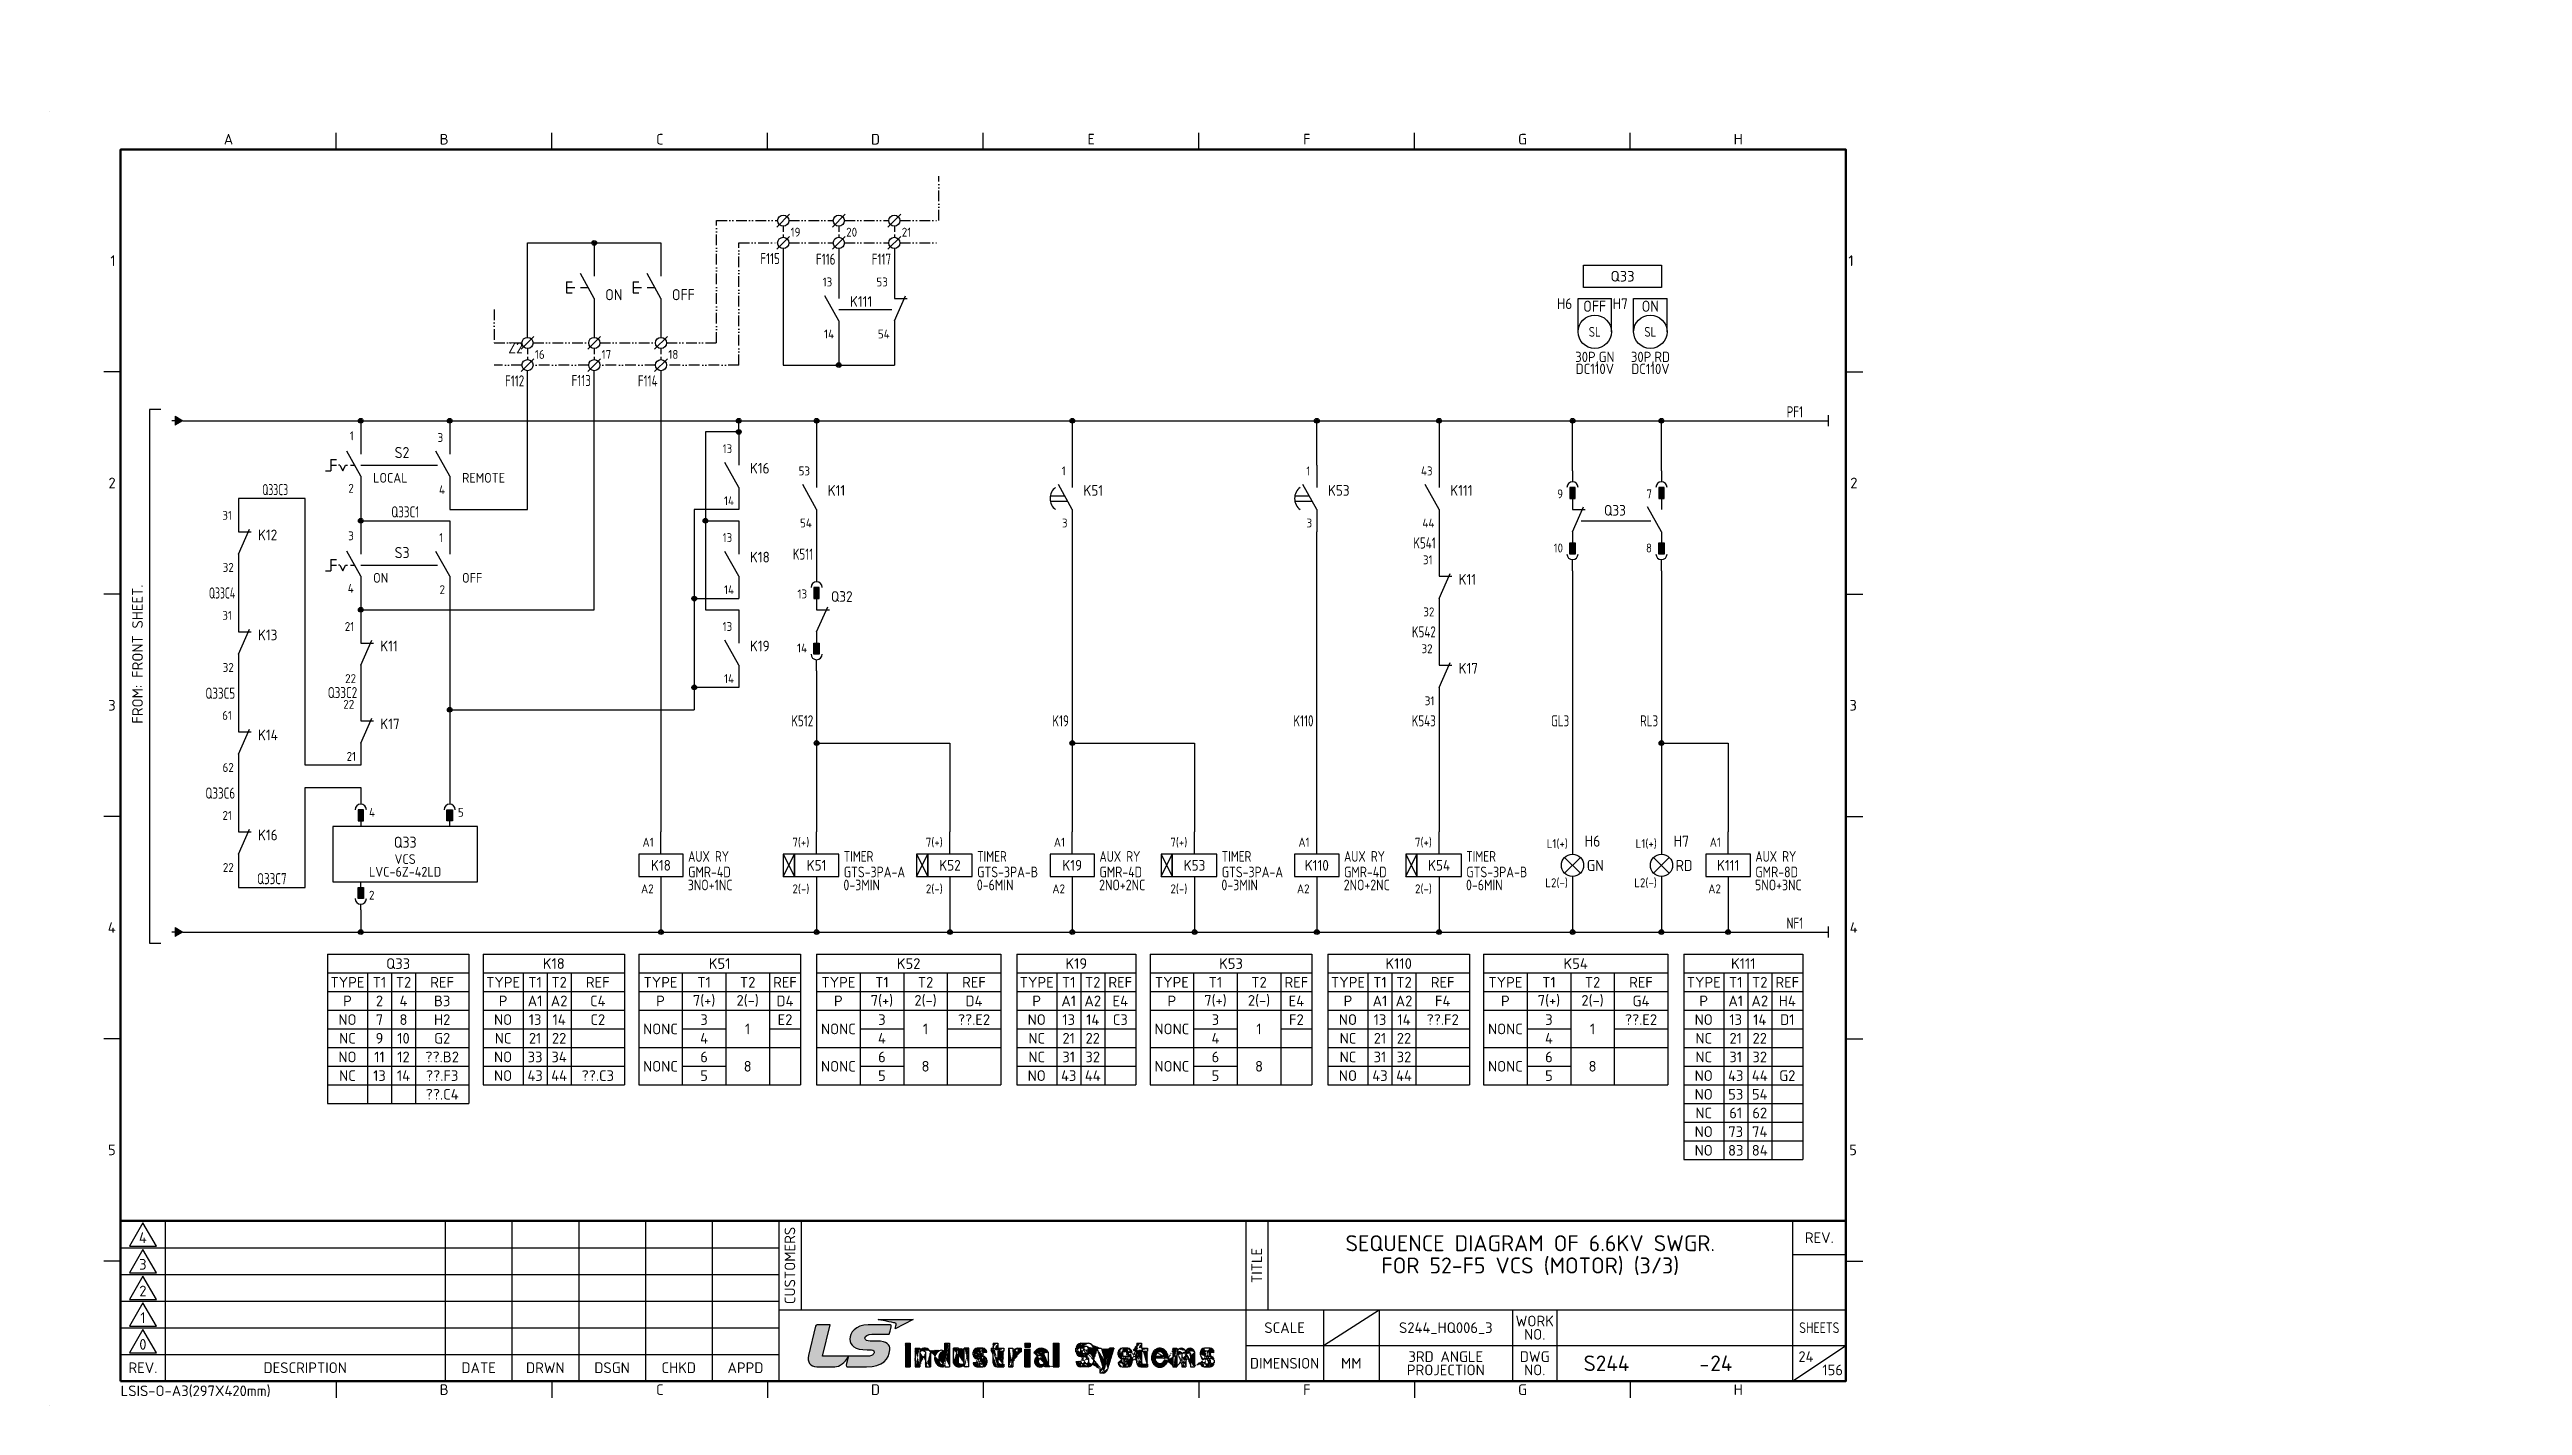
# Model space of a CAD drawing. Header units: millimetres. Extents: x 0 to 556, y 1 to 306.
import ezdxf
from ezdxf.enums import TextEntityAlignment as Align

# ---------------------------------------------------------------- set-up
doc = ezdxf.new("R2010")
doc.units = ezdxf.units.MM
doc.linetypes.add('ACAD_ISO12W100', pattern=[21, 12, -3, 0, -3, 0, -3])
doc.linetypes.add('HIDDEN', pattern=[0.375, 0.25, -0.125])
for name, color, linetype in [('LINK', 7, 'Continuous'), ('LSIS LOGO', 7, 'Continuous'), ('MISC', 7, 'Continuous'), ('Sheet Line', 3, 'Continuous'), ('Sheet Text', 2, 'Continuous'), ('SYMS', 7, 'Continuous'), ('TAGS', 7, 'Continuous'), ('TERMS', 7, 'Continuous'), ('WIRE_YELLOW', 2, 'Continuous'), ('WIREFIXED', 7, 'Continuous'), ('WIRENO', 7, 'Continuous'), ('XREF', 7, 'Continuous')]:
    doc.layers.add(name, color=color, linetype=linetype)
doc.layers.add('Sheet Out Line', color=2, linetype='Continuous', lineweight=50)
doc.styles.add('WD', font='ISOCP2.shx')
doc.styles.add('WD_IEC', font='ISOCP2.shx', dxfattribs={"width": 1.1, "height": 2.4, "bigfont": 'whgtxt.shx'})
pattern_1 = [(45, (123.85557, 95.69532), (-0.1122532, 0.1122532), [])]
pattern_2 = [(45, (333.85557, 293.19532), (-0.1122532, 0.1122532), [])]
pattern_3 = [(45, (-164, -6.5), (-0.1122532, 0.1122532), [])]

msp = doc.modelspace()

# ---------------------------------------------------------------- texts
at = {"linetype": 'Continuous', "insert": (353.75, 255), "char_height": 2.4, "width": 5, "attachment_point": 5, "style": 'WD_IEC'}
msp.add_mtext('Q33', dxfattribs=at)
at = {"linetype": 'Continuous', "insert": (20.99, 170), "char_height": 2.4, "width": 67.5, "attachment_point": 8, "rotation": 90, "style": 'WD_IEC'}
msp.add_mtext('FROM: FRONT SHEET.^I', dxfattribs=at)

# ---------------------------------------------------------------- blocks, each defined once
blk = doc.blocks.new('WDDOT')
for radius in [0.529, 0.33, 0.164]:
    blk.add_circle((0, 0), radius)
blk = doc.blocks.new('VB422_AUXCONTACT1')
for p, q in [((0, 7.5), (0, 2.5)), ((0, -2.5), (2.5, 3.12)), ((0, 2.5), (2.87, 2.5)), ((0, -2.5), (0, -7.5))]:
    blk.add_line(p, q)
at = {"linetype": 'Continuous', "style": 'WD_IEC'}
for tag, p in [('TERM01', (-1.47, 5.21)), ('TERM02', (-1.06, -6.5))]:
    blk.add_attdef(tag, text='', height=2, dxfattribs=at).set_placement(p, align=Align.RIGHT)
at = {"style": 'WD_IEC', "flags": 1}
for tag, p, height in [('X2TERM01', (0, 7.5), 0.34), ('X4LINK', (-0.55, 0), 0.32), ('X1LINK', (1.92, 0), 0.32), ('X8TERM02', (0, -7.5), 0.34)]:
    blk.add_attdef(tag, p, '', height=height, dxfattribs=at)
at = {"style": 'WD_IEC'}
for tag, p in [('TAG2', (4.38, 0.62)), ('TEXT1', (4.38, -2.89)), ('TEXT2', (4.38, -6.09))]:
    blk.add_attdef(tag, p, '', height=2.4, dxfattribs=at)
for tag, p in [('INST', (-2.43, -9.12)), ('LOC', (-2.58, -10.73))]:
    blk.add_attdef(tag, text='', height=1, dxfattribs=at).set_placement(p, align=Align.RIGHT)
at = {"style": 'WD_IEC', "flags": 1}
for tag, p in [('CONTACT', (-2.6, -15.24)), ('FAMILY', (-2.53, -13.64)), ('XREF', (-2.58, -12.19))]:
    blk.add_attdef(tag, text='', height=1, dxfattribs=at).set_placement(p, align=Align.RIGHT)
blk = doc.blocks.new('WD_WNH')
at = {"linetype": 'Continuous', "style": 'WD_IEC', "width": 0.8}
blk.add_attdef('WIRENO', text='', height=2.5, dxfattribs=at).set_placement((0, 0.75), align=Align.CENTER)
at = {"style": 'WD_IEC', "flags": 1}
for tag, p in [('W08USER', (0, 0.375)), ('W04USER', (0, 0.875)), ('W05USER', (0, 0.75)), ('W09USER', (0, 0.25)), ('W03USER', (0, 1)), ('W06USER', (0, 0.625)), ('W07USER', (0, 0.5)), ('W02USER', (0, 1.125)), ('W01USER', (0, 1.25)), ('W10USER', (0, 0.125))]:
    blk.add_attdef(tag, text='', height=0.08, dxfattribs=at).set_placement(p, align=Align.CENTER)
blk = doc.blocks.new('WD_WNV')
at = {"linetype": 'Continuous', "style": 'WD_IEC', "width": 0.8}
blk.add_attdef('WIRENO', text='', height=2.5, rotation=90, dxfattribs=at).set_placement((-0.75, 0), align=Align.CENTER)
at = {"style": 'WD_IEC', "flags": 1}
for tag, p in [('W08USER', (-1, 0.375)), ('W04USER', (-1, 0.875)), ('W05USER', (-1, 0.75)), ('W09USER', (-1, 0.25)), ('W03USER', (-1, 1)), ('W06USER', (-1, 0.625)), ('W07USER', (-1, 0.5)), ('W02USER', (-1, 1.125)), ('W01USER', (-1, 1.25)), ('W10USER', (-1, 0.125))]:
    blk.add_attdef(tag, text='', height=0.08, dxfattribs=at).set_placement(p, align=Align.CENTER)
blk = doc.blocks.new('HT0_TB1')
blk.add_circle((0, 0), 1.25)
at = {"layer": 'SYMS'}
blk.add_line((-1.44, -1.44), (1.44, 1.44), dxfattribs=at)
at = {"flags": 1}
for tag, p, height, style in [('X4LINK', (-1.25, 0), 0.01, 'WD'), ('X4TERM01', (-1.25, 0), 0.25, 'WD_IEC'), ('X2TERM01', (0, 1.25), 0.25, 'WD_IEC'), ('X1LINK', (1.25, 0), 0.01, 'WD'), ('X1TERM01', (1.25, 0), 0.25, 'WD_IEC'), ('X8TERM01', (0, -1.25), 0.25, 'WD_IEC')]:
    blk.add_attdef(tag, p, '', height=height, dxfattribs=dict(at, style=style))
blk = doc.blocks.new('VP121_PB1')
for p, q in [((0, 7.5), (0, 2.5)), ((-6.25, 1.25), (-6.25, -1.25)), ((-6.25, 1.25), (-5, 1.25)), ((-6.25, 0), (-4.38, 0)), ((0, -2.5), (-3.12, 3.13)), ((-3.12, 0), (-1.39, 0)), ((-6.25, -1.25), (-5, -1.25)), ((0, -2.5), (0, -7.5))]:
    blk.add_line(p, q)
at = {"style": 'WD_IEC', "flags": 1}
for tag, p in [('INST', (-0.6, 13)), ('LOC', (-0.6, 11.59)), ('CONTACT', (-0.6, 8.7)), ('FAMILY', (-0.6, 10.11))]:
    blk.add_attdef(tag, text='', height=1, dxfattribs=at).set_placement(p, align=Align.RIGHT)
at = {"style": 'WD_IEC'}
for tag, p in [('TERM01', (-1.57, 4.54)), ('TERM02', (-1.57, -5.34))]:
    blk.add_attdef(tag, text='', height=2, dxfattribs=at).set_placement(p, align=Align.RIGHT)
at = {"style": 'WD_IEC', "flags": 1}
for tag, p in [('X2TERM01', (0, 7.5)), ('X1LINK', (0, 0)), ('X8TERM02', (0, -7.5))]:
    blk.add_attdef(tag, p, '', height=0.32, dxfattribs=at)
at = {"style": 'WD_IEC'}
for tag, p in [('TAG2', (2.47, 1.52)), ('TEXT1', (2.47, -1.65))]:
    blk.add_attdef(tag, text='', height=2.5, dxfattribs=at).set_placement(p, align=Align.MIDDLE_LEFT)
at = {"style": 'WD', "flags": 1}
blk.add_attdef('XREF', text='', height=1.8, dxfattribs=at).set_placement((2.85, -4.09), align=Align.MIDDLE_LEFT)
blk = doc.blocks.new('VP321_CS1')
for p, q in [((0, 7.5), (0, 2.5)), ((-6.71, 1.25), (-5.46, 1.25)), ((-6.71, 1.25), (-6.71, -1.25)), ((-6.71, 0), (-5.46, 0)), ((-4.69, 0), (-5.03, 0)), ((-4.69, 0), (-4.07, -1.25)), ((-4.07, -1.25), (-3.44, 0)), ((-3.44, 0), (-2.96, 0)), ((0, -2.5), (-3.12, 3.13)), ((-2.31, 0), (-1.39, 0)), ((-7.96, -1.25), (-6.71, -1.25)), ((0, -2.5), (0, -7.5))]:
    blk.add_line(p, q)
at = {"style": 'WD_IEC'}
for tag, p in [('TERM01', (-1.57, 5.61)), ('TERM02', (-1.57, -6.2))]:
    blk.add_attdef(tag, text='', height=2, dxfattribs=at).set_placement(p, align=Align.RIGHT)
at = {"style": 'WD_IEC', "flags": 1}
for tag, p, height in [('X2TERM01', (0, 7.5), 0.32), ('X4LINK', (-7.5, 0), 0.32), ('X1LINK', (0, 0), 0.32), ('INST', (3.19, -4.44), 1), ('LOC', (3.25, -5.61), 1), ('X8TERM02', (0, -7.5), 0.32), ('FAMILY', (3.28, -6.99), 1), ('CONTACT', (3.28, -8.41), 1)]:
    blk.add_attdef(tag, p, '', height=height, dxfattribs=at)
at = {"style": 'WD_IEC'}
for tag, height, p in [('TAG2', 2.5, (2.47, 3.77)), ('TERM03', 2.2, (2.78, -1.39))]:
    blk.add_attdef(tag, text='', height=height, dxfattribs=at).set_placement(p, align=Align.MIDDLE_LEFT)
at = {"style": 'WD', "flags": 1}
blk.add_attdef('XREF', text='', height=1.8, dxfattribs=at).set_placement((2.85, 1.21), align=Align.MIDDLE_LEFT)
blk = doc.blocks.new('VP321_CS2')
for p, q in [((0, 7.5), (0, 2.5)), ((0, -2.5), (-3.12, 3.12)), ((0, -2.5), (0, -7.5))]:
    blk.add_line(p, q)
at = {"linetype": 'Continuous', "style": 'WD_IEC'}
for tag, p in [('TERM01', (-1.47, 5.21)), ('TERM02', (-1.06, -6.5))]:
    blk.add_attdef(tag, text='', height=2, dxfattribs=at).set_placement(p, align=Align.RIGHT)
at = {"style": 'WD_IEC', "flags": 1}
for tag, p, height in [('X2TERM01', (0, 7.5), 0.34), ('X4LINK', (-2.75, 0), 0.32), ('X1LINK', (0, 0), 0.34), ('INST', (3.19, -4.44), 1), ('LOC', (3.25, -5.61), 1), ('X8TERM02', (0, -7.5), 0.34), ('FAMILY', (3.28, -6.99), 1), ('CONTACT', (3.28, -8.41), 1)]:
    blk.add_attdef(tag, p, '', height=height, dxfattribs=at)
at = {"style": 'WD_IEC'}
for tag, height, p in [('TAG2', 2.5, (2.47, 3.77)), ('TERM03', 2.2, (2.78, -1.39))]:
    blk.add_attdef(tag, text='', height=height, dxfattribs=at).set_placement(p, align=Align.MIDDLE_LEFT)
at = {"style": 'WD', "flags": 1}
blk.add_attdef('XREF', text='', height=1.8, dxfattribs=at).set_placement((2.85, 1.21), align=Align.MIDDLE_LEFT)
blk = doc.blocks.new('VB421_AUXCONTACT1')
for p, q in [((0, 7.5), (0, 2.5)), ((0, -2.5), (-3.12, 3.12)), ((0, -2.5), (0, -7.5))]:
    blk.add_line(p, q)
at = {"linetype": 'Continuous', "style": 'WD_IEC'}
for tag, p in [('TERM01', (-1.47, 5.21)), ('TERM02', (-1.06, -6.5))]:
    blk.add_attdef(tag, text='', height=2, dxfattribs=at).set_placement(p, align=Align.RIGHT)
at = {"style": 'WD_IEC', "flags": 1}
for tag, p, height in [('X2TERM01', (0, 7.5), 0.34), ('X4LINK', (-2.75, 0), 0.32), ('X1LINK', (0, 0), 0.34), ('X8TERM02', (0, -7.5), 0.34)]:
    blk.add_attdef(tag, p, '', height=height, dxfattribs=at)
at = {"style": 'WD_IEC'}
for tag, p in [('TAG2', (2.5, 0.62)), ('TEXT1', (2.5, -2.89)), ('TEXT2', (2.5, -6.09))]:
    blk.add_attdef(tag, p, '', height=2.4, dxfattribs=at)
for tag, p in [('INST', (-2.43, -9.12)), ('LOC', (-2.58, -10.73))]:
    blk.add_attdef(tag, text='', height=1, dxfattribs=at).set_placement(p, align=Align.RIGHT)
at = {"style": 'WD_IEC', "flags": 1}
for tag, p in [('CONTACT', (-2.6, -15.24)), ('FAMILY', (-2.53, -13.64)), ('XREF', (-2.58, -12.19))]:
    blk.add_attdef(tag, text='', height=1, dxfattribs=at).set_placement(p, align=Align.RIGHT)
blk = doc.blocks.new('HT0W_TB1')
blk.add_circle((0, 0), 1.25)
at = {"layer": 'SYMS'}
blk.add_line((-1.44, -1.44), (1.44, 1.44), dxfattribs=at)
at = {"style": 'WD_IEC', "flags": 1}
for tag, p in [('INST', (-1.04, 7.87)), ('LOC', (-1.04, 4.87))]:
    blk.add_attdef(tag, text='', height=2.5, dxfattribs=at).set_placement(p, align=Align.BOTTOM_RIGHT)
at = {"style": 'WD_IEC'}
blk.add_attdef('TAGSTRIP', text='', height=2.5, dxfattribs=at).set_placement((-1.04, 1.87), align=Align.BOTTOM_RIGHT)
at = {"flags": 1}
for tag, p, height, style in [('X4LINK', (-1.25, 0), 0.01, 'WD'), ('X4TERM01', (-1.25, 0), 0.25, 'WD_IEC'), ('STRIPSEQ', (-0.02, -0.02), 0.025, 'WD_IEC'), ('X2TERM01', (0, 1.25), 0.25, 'WD_IEC'), ('X1LINK', (1.25, 0), 0.01, 'WD'), ('X1TERM01', (1.25, 0), 0.25, 'WD_IEC'), ('LINKTERM', (-0.02, -0.06), 0.025, 'WD_IEC'), ('X8TERM01', (0, -1.25), 0.25, 'WD_IEC')]:
    blk.add_attdef(tag, p, '', height=height, dxfattribs=dict(at, style=style))
at = {"style": 'WD_IEC'}
blk.add_attdef('TERM01', text='', height=2, dxfattribs=at).set_placement((1.66, 0.81), align=Align.BOTTOM_LEFT)
at = {"style": 'WD_IEC', "flags": 1}
for tag, height, p in [('ASSYCODE', 1, (-2.04, -4.92)), ('MFG', 1, (-2.09, -3.63)), ('CAT', 1, (-1.95, -2.37)), ('DESC3', 2, (-1.78, -12.55)), ('DESC2', 2, (-1.78, -10.06)), ('DESC1', 2, (-1.78, -7.62))]:
    blk.add_attdef(tag, text='', height=height, dxfattribs=at).set_placement(p, align=Align.RIGHT)
blk = doc.blocks.new('LSLOGO')
at = {"linetype": 'Continuous'}
h = blk.add_hatch(color=5, dxfattribs=at)
edge = h.paths.add_edge_path()
edge.add_spline(control_points=[(20.47, 7.02), (21.09, 7.02), (21.44, 6.93), (21.45, 6.51), (21.45, 6.29), (21.29, 6.02), (21.13, 5.89), (20.75, 5.6), (20.41, 5.56), (18.63, 5.56), (18.63, 5.56), (9.84, 5.56), (9.84, 5.56), (9.84, 5.56), (11.54, 12.66), (11.54, 12.66), (11.54, 12.66), (8.61, 12.66), (8.61, 12.66), (8.41, 12.66), (8.34, 12.6), (8.28, 12.37), (8.28, 12.37), (6.67, 5.72), (6.67, 5.72), (6.36, 4.4), (7.05, 3.19), (8.57, 3.19), (10.09, 3.19), (11.31, 3.19), (12.6, 3.19), (13.62, 3.19), (14.99, 4.31), (15.54, 5.33), (15.57, 5.39), (15.59, 5.43), (15.61, 5.47), (15.61, 5.47), (15.61, 5.47), (15.61, 5.47), (15.61, 5.47), (15.62, 5.49), (15.63, 5.47), (15.63, 5.47), (15.63, 5.47), (15.63, 5.47), (15.54, 5.1), (15.23, 3.79), (15.18, 3.58), (15.12, 3.3), (15.26, 3.19), (15.4, 3.19), (15.4, 3.19), (18.69, 3.19), (19.73, 3.19), (23.41, 3.19), (24.85, 4.94), (24.97, 7.04), (25.05, 8.22), (24.29, 8.99), (22.18, 8.99), (22.18, 8.99), (21.14, 8.99), (20.56, 8.99), (19.98, 8.99), (19.39, 9.18), (19.39, 9.65), (19.39, 10.12), (20.04, 10.52), (20.91, 10.52), (20.91, 10.52), (24.86, 10.52), (24.86, 10.52), (24.86, 10.52), (25.2, 11.9), (25.27, 12.19), (25.36, 12.56), (25.24, 12.67), (24.98, 12.67), (24.98, 12.67), (20.1, 12.67), (20.1, 12.67), (17.26, 12.67), (15.99, 10.77), (15.99, 9.42), (15.99, 8.06), (17.08, 7.02), (19.9, 7.02), (19.9, 7.02), (20.47, 7.02), (20.47, 7.02)], knot_values=[0, 0, 0, 0, 0.033333, 0.033333, 0.033333, 0.066667, 0.066667, 0.066667, 0.1, 0.1, 0.1, 0.133333, 0.133333, 0.133333, 0.166667, 0.166667, 0.166667, 0.2, 0.2, 0.2, 0.233333, 0.233333, 0.233333, 0.266667, 0.266667, 0.266667, 0.3, 0.3, 0.3, 0.333333, 0.333333, 0.333333, 0.366667, 0.366667, 0.366667, 0.4, 0.4, 0.4, 0.433333, 0.433333, 0.433333, 0.466667, 0.466667, 0.466667, 0.5, 0.5, 0.5, 0.533333, 0.533333, 0.533333, 0.566667, 0.566667, 0.566667, 0.6, 0.6, 0.6, 0.633333, 0.633333, 0.633333, 0.666667, 0.666667, 0.666667, 0.7, 0.7, 0.7, 0.733333, 0.733333, 0.733333, 0.766667, 0.766667, 0.766667, 0.8, 0.8, 0.8, 0.833333, 0.833333, 0.833333, 0.866667, 0.866667, 0.866667, 0.9, 0.9, 0.9, 0.933333, 0.933333, 0.933333, 0.966667, 0.966667, 0.966667, 1, 1, 1, 1], degree=3, periodic=0)
h = blk.add_hatch(color=1, dxfattribs=at)
edge = h.paths.add_edge_path()
edge.add_spline(control_points=[(22.38, 13.83), (22.38, 13.83), (30.24, 13.83), (30.24, 13.83), (30.24, 13.83), (26.2, 11.76), (26.2, 11.76), (26.2, 11.76), (26.36, 12.44), (26.41, 12.64), (26.46, 12.86), (26.39, 13.02), (26.09, 13.08), (25.79, 13.14), (22.38, 13.83), (22.38, 13.83)], knot_values=[0, 0, 0, 0, 0.2, 0.2, 0.2, 0.4, 0.4, 0.4, 0.6, 0.6, 0.6, 0.8, 0.8, 0.8, 1, 1, 1, 1], degree=3, periodic=0)
h = blk.add_hatch(dxfattribs=at)
h.set_pattern_fill('ANSI31', color=256, scale=0.05, style=0)
h.set_pattern_definition(pattern_3)
h.paths.add_polyline_path([(37.29, 4.92), (37.29, 5.07), (37.29, 5.21), (37.28, 5.36), (37.26, 5.5), (37.23, 5.64), (37.19, 5.78), (37.14, 5.91), (37.08, 6.04), (37.01, 6.16), (36.91, 6.27), (36.8, 6.36), (36.66, 6.4), (36.52, 6.39), (36.39, 6.32), (36.29, 6.22), (36.21, 6.1), (36.14, 5.98), (36.08, 5.84), (36.04, 5.71), (36.01, 5.57), (35.98, 5.43), (35.97, 5.28), (35.96, 5.14), (35.96, 5), (35.97, 4.85), (35.98, 4.71), (36.01, 4.57), (36.04, 4.43), (36.08, 4.29), (36.14, 4.16), (36.21, 4.03), (36.29, 3.91), (36.39, 3.82), (36.52, 3.75), (36.66, 3.74), (36.8, 3.78), (36.91, 3.86), (37.01, 3.97), (37.08, 4.09), (37.14, 4.22), (37.19, 4.36), (37.23, 4.5), (37.26, 4.64), (37.28, 4.78)], flags=16)
edge = h.paths.add_edge_path()
edge.add_line((34.11, 3.34), (34.11, 3.2))
edge.add_line((34.11, 3.49), (34.11, 3.34))
edge.add_line((34.11, 3.63), (34.11, 3.49))
edge.add_line((34.11, 3.78), (34.11, 3.63))
edge.add_line((34.11, 3.92), (34.11, 3.78))
edge.add_line((34.11, 4.07), (34.11, 3.92))
edge.add_line((34.11, 4.22), (34.11, 4.07))
edge.add_line((34.11, 4.36), (34.11, 4.22))
edge.add_line((34.11, 4.51), (34.11, 4.36))
edge.add_line((34.11, 4.65), (34.11, 4.51))
edge.add_line((34.11, 4.8), (34.11, 4.65))
edge.add_line((34.11, 4.94), (34.11, 4.8))
edge.add_line((34.11, 5.09), (34.11, 4.94))
edge.add_line((34.11, 5.23), (34.11, 5.09))
edge.add_line((34.11, 5.38), (34.11, 5.23))
edge.add_line((34.11, 5.53), (34.11, 5.38))
edge.add_line((34.11, 5.67), (34.11, 5.53))
edge.add_line((34.11, 5.82), (34.11, 5.67))
edge.add_line((34.11, 5.96), (34.11, 5.82))
edge.add_line((34.11, 6.11), (34.11, 5.96))
edge.add_line((34.11, 6.25), (34.11, 6.11))
edge.add_line((34.11, 6.4), (34.11, 6.25))
edge.add_line((34.11, 6.54), (34.11, 6.4))
edge.add_line((33, 3.34), (33, 3.2))
edge.add_line((33, 3.49), (33, 3.34))
edge.add_line((33, 3.63), (33, 3.49))
edge.add_line((33, 3.78), (33, 3.63))
edge.add_line((33, 3.92), (33, 3.78))
edge.add_line((33, 4.07), (33, 3.92))
edge.add_line((33, 4.22), (33, 4.07))
edge.add_line((33, 4.36), (33, 4.22))
edge.add_line((33, 4.51), (33, 4.36))
edge.add_line((33, 4.65), (33, 4.51))
edge.add_line((33, 4.8), (33, 4.65))
edge.add_line((33, 4.94), (33, 4.8))
edge.add_line((33, 5.09), (33, 4.94))
edge.add_line((33, 5.23), (33, 5.09))
edge.add_line((33, 5.38), (33, 5.23))
edge.add_line((33, 5.53), (33, 5.38))
edge.add_line((33, 5.67), (33, 5.53))
edge.add_line((33, 5.82), (33, 5.67))
edge.add_line((33, 5.96), (33, 5.82))
edge.add_line((33, 6.11), (33, 5.96))
edge.add_line((33, 6.25), (33, 6.11))
edge.add_line((33, 6.4), (33, 6.25))
edge.add_line((33, 6.54), (33, 6.4))
edge.add_line((31.58, 3.2), (31.74, 3.2))
edge.add_line((31.42, 3.2), (31.58, 3.2))
edge.add_line((31.26, 3.2), (31.42, 3.2))
edge.add_line((31.11, 3.2), (31.26, 3.2))
edge.add_line((30.95, 3.2), (31.11, 3.2))
edge.add_line((30.79, 3.2), (30.95, 3.2))
edge.add_line((30.64, 3.2), (30.79, 3.2))
edge.add_line((31.58, 7.39), (31.74, 7.39))
edge.add_line((31.42, 7.39), (31.58, 7.39))
edge.add_line((31.26, 7.39), (31.42, 7.39))
edge.add_line((31.11, 7.39), (31.26, 7.39))
edge.add_line((30.95, 7.39), (31.11, 7.39))
edge.add_line((30.79, 7.39), (30.95, 7.39))
edge.add_line((30.64, 7.39), (30.79, 7.39))
edge.add_line((30.64, 3.34), (30.64, 3.2))
edge.add_line((30.64, 3.48), (30.64, 3.34))
edge.add_line((30.64, 3.63), (30.64, 3.48))
edge.add_line((30.64, 3.77), (30.64, 3.63))
edge.add_line((30.64, 3.92), (30.64, 3.77))
edge.add_line((30.64, 4.06), (30.64, 3.92))
edge.add_line((30.64, 4.21), (30.64, 4.06))
edge.add_line((30.64, 4.35), (30.64, 4.21))
edge.add_line((30.64, 4.5), (30.64, 4.35))
edge.add_line((30.64, 4.64), (30.64, 4.5))
edge.add_line((30.64, 4.79), (30.64, 4.64))
edge.add_line((30.64, 4.93), (30.64, 4.79))
edge.add_line((30.64, 5.08), (30.64, 4.93))
edge.add_line((30.64, 5.22), (30.64, 5.08))
edge.add_line((30.64, 5.36), (30.64, 5.22))
edge.add_line((30.64, 5.51), (30.64, 5.36))
edge.add_line((30.64, 5.65), (30.64, 5.51))
edge.add_line((30.64, 5.8), (30.64, 5.65))
edge.add_line((30.64, 5.94), (30.64, 5.8))
edge.add_line((30.64, 6.09), (30.64, 5.94))
edge.add_line((30.64, 6.23), (30.64, 6.09))
edge.add_line((30.64, 6.38), (30.64, 6.23))
edge.add_line((30.64, 6.52), (30.64, 6.38))
edge.add_line((30.64, 6.67), (30.64, 6.52))
edge.add_line((30.64, 6.81), (30.64, 6.67))
edge.add_line((30.64, 6.95), (30.64, 6.81))
edge.add_line((30.64, 7.1), (30.64, 6.95))
edge.add_line((30.64, 7.24), (30.64, 7.1))
edge.add_line((30.64, 7.39), (30.64, 7.24))
edge.add_line((31.74, 3.34), (31.74, 3.2))
edge.add_line((31.74, 3.49), (31.74, 3.34))
edge.add_line((31.74, 3.63), (31.74, 3.49))
edge.add_line((31.74, 3.78), (31.74, 3.63))
edge.add_line((31.74, 3.92), (31.74, 3.78))
edge.add_line((31.74, 4.07), (31.74, 3.92))
edge.add_line((31.74, 4.22), (31.74, 4.07))
edge.add_line((31.74, 4.36), (31.74, 4.22))
edge.add_line((31.74, 4.51), (31.74, 4.36))
edge.add_line((31.74, 4.65), (31.74, 4.51))
edge.add_line((31.74, 4.8), (31.74, 4.65))
edge.add_line((31.74, 4.94), (31.74, 4.8))
edge.add_line((31.74, 5.09), (31.74, 4.94))
edge.add_line((31.74, 5.23), (31.74, 5.09))
edge.add_line((31.74, 5.38), (31.74, 5.23))
edge.add_line((31.74, 5.53), (31.74, 5.38))
edge.add_line((31.74, 5.67), (31.74, 5.53))
edge.add_line((31.74, 5.82), (31.74, 5.67))
edge.add_line((31.74, 5.96), (31.74, 5.82))
edge.add_line((31.74, 6.11), (31.74, 5.96))
edge.add_line((31.74, 6.25), (31.74, 6.11))
edge.add_line((31.74, 6.4), (31.74, 6.25))
edge.add_line((31.74, 6.54), (31.74, 6.4))
edge.add_line((31.74, 7.03), (31.74, 6.86))
edge.add_line((31.74, 7.21), (31.74, 7.03))
edge.add_line((31.74, 7.39), (31.74, 7.21))
edge.add_arc((32.37, 6.08), 0.782, 36.1334, 143.8661)
edge.add_line((33.95, 3.2), (34.11, 3.2))
edge.add_line((33.79, 3.2), (33.95, 3.2))
edge.add_line((33.64, 3.2), (33.79, 3.2))
edge.add_line((33.48, 3.2), (33.64, 3.2))
edge.add_line((33.32, 3.2), (33.48, 3.2))
edge.add_line((33.16, 3.2), (33.32, 3.2))
edge.add_line((33, 3.2), (33.16, 3.2))
edge.add_arc((32.84, 6.09), 1.34, 19.6562, 145.3066)
edge.add_arc((36.92, 5.07), 1.89, 98.7971, 261.2029)
edge.add_line((38.21, 3.2), (38.36, 3.2))
edge.add_line((38.06, 3.2), (38.21, 3.2))
edge.add_line((37.92, 3.2), (38.06, 3.2))
edge.add_line((37.77, 3.2), (37.92, 3.2))
edge.add_line((37.62, 3.2), (37.77, 3.2))
edge.add_line((37.47, 3.2), (37.62, 3.2))
edge.add_line((37.33, 3.2), (37.47, 3.2))
edge.add_arc((36.44, 4.23), 1.05, 280.0599, 327.0716)
edge.add_line((38.21, 8.49), (38.36, 8.49))
edge.add_line((38.07, 8.49), (38.21, 8.49))
edge.add_line((37.92, 8.49), (38.07, 8.49))
edge.add_line((37.78, 8.49), (37.92, 8.49))
edge.add_line((37.63, 8.49), (37.78, 8.49))
edge.add_line((37.49, 8.49), (37.63, 8.49))
edge.add_line((37.34, 8.49), (37.49, 8.49))
edge.add_line((37.33, 8.36), (37.34, 8.49))
edge.add_line((37.33, 8.22), (37.33, 8.36))
edge.add_line((37.33, 8.07), (37.33, 8.22))
edge.add_line((37.33, 7.93), (37.33, 8.07))
edge.add_line((37.33, 7.78), (37.33, 7.93))
edge.add_line((37.33, 7.64), (37.33, 7.78))
edge.add_line((37.33, 7.49), (37.33, 7.64))
edge.add_line((37.33, 7.35), (37.33, 7.49))
edge.add_line((37.33, 7.2), (37.33, 7.35))
edge.add_line((37.33, 7.06), (37.33, 7.2))
edge.add_line((37.33, 6.91), (37.33, 7.06))
edge.add_line((37.33, 6.77), (37.33, 6.91))
edge.add_line((37.33, 6.62), (37.33, 6.77))
edge.add_line((37.33, 6.48), (37.33, 6.62))
edge.add_arc((36.44, 5.9), 1.05, 32.9282, 79.9398)
edge.add_line((38.36, 3.34), (38.36, 3.2))
edge.add_line((38.36, 3.48), (38.36, 3.34))
edge.add_line((38.36, 3.63), (38.36, 3.48))
edge.add_line((38.36, 3.77), (38.36, 3.63))
edge.add_line((38.36, 3.91), (38.36, 3.77))
edge.add_line((38.36, 4.05), (38.36, 3.91))
edge.add_line((38.36, 4.2), (38.36, 4.05))
edge.add_line((38.36, 4.34), (38.36, 4.2))
edge.add_line((38.36, 4.48), (38.36, 4.34))
edge.add_line((38.36, 4.63), (38.36, 4.48))
edge.add_line((38.36, 4.77), (38.36, 4.63))
edge.add_line((38.36, 4.91), (38.36, 4.77))
edge.add_line((38.36, 5.06), (38.36, 4.91))
edge.add_line((38.36, 5.2), (38.36, 5.06))
edge.add_line((38.36, 5.34), (38.36, 5.2))
edge.add_line((38.36, 5.49), (38.36, 5.34))
edge.add_line((38.36, 5.63), (38.36, 5.49))
edge.add_line((38.36, 5.77), (38.36, 5.63))
edge.add_line((38.36, 5.91), (38.36, 5.77))
edge.add_line((38.36, 6.06), (38.36, 5.91))
edge.add_line((38.36, 6.2), (38.36, 6.06))
edge.add_line((38.36, 6.34), (38.36, 6.2))
edge.add_line((38.36, 6.49), (38.36, 6.34))
edge.add_line((38.36, 6.63), (38.36, 6.49))
edge.add_line((38.36, 6.77), (38.36, 6.63))
edge.add_line((38.36, 6.92), (38.36, 6.77))
edge.add_line((38.36, 7.06), (38.36, 6.92))
edge.add_line((38.36, 7.2), (38.36, 7.06))
edge.add_line((38.36, 7.35), (38.36, 7.2))
edge.add_line((38.36, 7.49), (38.36, 7.35))
edge.add_line((38.36, 7.63), (38.36, 7.49))
edge.add_line((38.36, 7.77), (38.36, 7.63))
edge.add_line((38.36, 7.92), (38.36, 7.77))
edge.add_line((38.36, 8.06), (38.36, 7.92))
edge.add_line((38.36, 8.2), (38.36, 8.06))
edge.add_line((38.36, 8.35), (38.36, 8.2))
edge.add_line((38.36, 8.49), (38.36, 8.35))
edge.add_line((37.33, 3.35), (37.33, 3.2))
edge.add_line((37.33, 3.5), (37.33, 3.35))
edge.add_line((37.33, 3.66), (37.33, 3.5))
h = blk.add_hatch(dxfattribs=at)
h.set_pattern_fill('ANSI31', color=256, scale=0.05, style=0)
h.set_pattern_definition(pattern_3)
edge = h.paths.add_edge_path()
edge.add_line((40.4, 7.24), (40.4, 7.39))
edge.add_line((40.4, 7.1), (40.4, 7.24))
edge.add_line((40.4, 6.95), (40.4, 7.1))
edge.add_line((40.4, 6.8), (40.4, 6.95))
edge.add_line((40.4, 6.66), (40.4, 6.8))
edge.add_line((40.4, 6.51), (40.4, 6.66))
edge.add_line((40.4, 6.37), (40.4, 6.51))
edge.add_line((40.4, 6.22), (40.4, 6.37))
edge.add_line((40.4, 6.08), (40.4, 6.22))
edge.add_line((40.4, 5.93), (40.4, 6.08))
edge.add_line((40.4, 5.79), (40.4, 5.93))
edge.add_line((40.4, 5.64), (40.4, 5.79))
edge.add_line((40.4, 5.49), (40.4, 5.64))
edge.add_line((40.4, 5.35), (40.4, 5.49))
edge.add_line((40.4, 5.2), (40.4, 5.35))
edge.add_line((40.4, 5.06), (40.4, 5.2))
edge.add_line((40.4, 4.91), (40.4, 5.06))
edge.add_line((40.4, 4.77), (40.4, 4.91))
edge.add_line((40.4, 4.62), (40.4, 4.77))
edge.add_line((40.4, 4.48), (40.4, 4.62))
edge.add_line((40.4, 4.33), (40.4, 4.48))
edge.add_line((40.4, 4.18), (40.4, 4.33))
edge.add_line((40.4, 4.04), (40.4, 4.18))
edge.add_line((41.66, 7.24), (41.66, 7.39))
edge.add_line((41.66, 7.1), (41.66, 7.24))
edge.add_line((41.66, 6.95), (41.66, 7.1))
edge.add_line((41.66, 6.8), (41.66, 6.95))
edge.add_line((41.66, 6.66), (41.66, 6.8))
edge.add_line((41.66, 6.51), (41.66, 6.66))
edge.add_line((41.66, 6.37), (41.66, 6.51))
edge.add_line((41.66, 6.22), (41.66, 6.37))
edge.add_line((41.66, 6.08), (41.66, 6.22))
edge.add_line((41.66, 5.93), (41.66, 6.08))
edge.add_line((41.66, 5.79), (41.66, 5.93))
edge.add_line((41.66, 5.64), (41.66, 5.79))
edge.add_line((41.66, 5.49), (41.66, 5.64))
edge.add_line((41.66, 5.35), (41.66, 5.49))
edge.add_line((41.66, 5.2), (41.66, 5.35))
edge.add_line((41.66, 5.06), (41.66, 5.2))
edge.add_line((41.66, 4.91), (41.66, 5.06))
edge.add_line((41.66, 4.77), (41.66, 4.91))
edge.add_line((41.66, 4.62), (41.66, 4.77))
edge.add_line((41.66, 4.48), (41.66, 4.62))
edge.add_line((41.66, 4.33), (41.66, 4.48))
edge.add_line((41.66, 4.18), (41.66, 4.33))
edge.add_line((41.66, 4.04), (41.66, 4.18))
edge.add_line((41.66, 3.55), (41.66, 3.73))
edge.add_line((41.66, 3.37), (41.66, 3.55))
edge.add_line((41.66, 3.2), (41.66, 3.37))
edge.add_line((42.76, 7.24), (42.76, 7.39))
edge.add_line((42.76, 7.1), (42.76, 7.24))
edge.add_line((42.76, 6.95), (42.76, 7.1))
edge.add_line((42.76, 6.81), (42.76, 6.95))
edge.add_line((42.76, 6.67), (42.76, 6.81))
edge.add_line((42.76, 6.52), (42.76, 6.67))
edge.add_line((42.76, 6.38), (42.76, 6.52))
edge.add_line((42.76, 6.23), (42.76, 6.38))
edge.add_line((42.76, 6.09), (42.76, 6.23))
edge.add_line((42.76, 5.94), (42.76, 6.09))
edge.add_line((42.76, 5.8), (42.76, 5.94))
edge.add_line((42.76, 5.65), (42.76, 5.8))
edge.add_line((42.76, 5.51), (42.76, 5.65))
edge.add_line((42.76, 5.36), (42.76, 5.51))
edge.add_line((42.76, 5.22), (42.76, 5.36))
edge.add_line((42.76, 5.08), (42.76, 5.22))
edge.add_line((42.76, 4.93), (42.76, 5.08))
edge.add_line((42.76, 4.79), (42.76, 4.93))
edge.add_line((42.76, 4.64), (42.76, 4.79))
edge.add_line((42.76, 4.5), (42.76, 4.64))
edge.add_line((42.76, 4.35), (42.76, 4.5))
edge.add_line((42.76, 4.21), (42.76, 4.35))
edge.add_line((42.76, 4.06), (42.76, 4.21))
edge.add_line((42.76, 3.92), (42.76, 4.06))
edge.add_line((42.76, 3.77), (42.76, 3.92))
edge.add_line((42.76, 3.63), (42.76, 3.77))
edge.add_line((42.76, 3.48), (42.76, 3.63))
edge.add_line((42.76, 3.34), (42.76, 3.48))
edge.add_line((42.76, 3.2), (42.76, 3.34))
edge.add_line((41.82, 7.39), (41.66, 7.39))
edge.add_line((41.97, 7.39), (41.82, 7.39))
edge.add_line((42.13, 7.39), (41.97, 7.39))
edge.add_line((42.29, 7.39), (42.13, 7.39))
edge.add_line((42.45, 7.39), (42.29, 7.39))
edge.add_line((42.6, 7.39), (42.45, 7.39))
edge.add_line((42.76, 7.39), (42.6, 7.39))
edge.add_line((41.82, 3.2), (41.66, 3.2))
edge.add_line((41.97, 3.2), (41.82, 3.2))
edge.add_line((42.13, 3.2), (41.97, 3.2))
edge.add_line((42.29, 3.2), (42.13, 3.2))
edge.add_line((42.45, 3.2), (42.29, 3.2))
edge.add_line((42.6, 3.2), (42.45, 3.2))
edge.add_line((42.76, 3.2), (42.6, 3.2))
edge.add_arc((41.03, 4.5), 0.782, 216.1334, 323.8661)
edge.add_line((39.29, 7.24), (39.29, 7.39))
edge.add_line((39.29, 7.1), (39.29, 7.24))
edge.add_line((39.29, 6.95), (39.29, 7.1))
edge.add_line((39.29, 6.8), (39.29, 6.95))
edge.add_line((39.29, 6.66), (39.29, 6.8))
edge.add_line((39.29, 6.51), (39.29, 6.66))
edge.add_line((39.29, 6.37), (39.29, 6.51))
edge.add_line((39.29, 6.22), (39.29, 6.37))
edge.add_line((39.29, 6.08), (39.29, 6.22))
edge.add_line((39.29, 5.93), (39.29, 6.08))
edge.add_line((39.29, 5.79), (39.29, 5.93))
edge.add_line((39.29, 5.64), (39.29, 5.79))
edge.add_line((39.29, 5.49), (39.29, 5.64))
edge.add_line((39.29, 5.35), (39.29, 5.49))
edge.add_line((39.29, 5.2), (39.29, 5.35))
edge.add_line((39.29, 5.06), (39.29, 5.2))
edge.add_line((39.29, 4.91), (39.29, 5.06))
edge.add_line((39.29, 4.77), (39.29, 4.91))
edge.add_line((39.29, 4.62), (39.29, 4.77))
edge.add_line((39.29, 4.48), (39.29, 4.62))
edge.add_line((39.29, 4.33), (39.29, 4.48))
edge.add_line((39.29, 4.18), (39.29, 4.33))
edge.add_line((39.29, 4.04), (39.29, 4.18))
edge.add_line((39.45, 7.39), (39.29, 7.39))
edge.add_line((39.61, 7.39), (39.45, 7.39))
edge.add_line((39.76, 7.39), (39.61, 7.39))
edge.add_line((39.92, 7.39), (39.76, 7.39))
edge.add_line((40.08, 7.39), (39.92, 7.39))
edge.add_line((40.24, 7.39), (40.08, 7.39))
edge.add_line((40.4, 7.39), (40.24, 7.39))
edge.add_arc((40.55, 4.49), 1.34, 199.6562, 325.3066)
h = blk.add_hatch(dxfattribs=at)
h.set_pattern_fill('ANSI31', color=256, scale=0.05, style=0)
h.set_pattern_definition(pattern_3)
edge = h.paths.add_edge_path()
edge.add_line((45.1, 3.77), (44.94, 3.77))
edge.add_line((45.26, 3.77), (45.1, 3.77))
edge.add_line((45.43, 3.77), (45.26, 3.77))
edge.add_line((45.59, 3.77), (45.43, 3.77))
edge.add_line((45.76, 3.2), (45.9, 3.2))
edge.add_line((45.62, 3.2), (45.76, 3.2))
edge.add_line((45.48, 3.2), (45.62, 3.2))
edge.add_line((45.34, 3.2), (45.48, 3.2))
edge.add_line((45.19, 3.2), (45.34, 3.2))
edge.add_line((45.05, 3.2), (45.19, 3.2))
edge.add_line((44.91, 3.2), (45.05, 3.2))
edge.add_line((44.77, 3.2), (44.91, 3.2))
edge.add_line((44.63, 3.2), (44.77, 3.2))
edge.add_arc((45.59, 6.5), 0.309, 0, 90)
edge.add_arc((45.9, 6.5), 0.882, 0, 90)
edge.add_arc((44.94, 6.5), 0.309, 90, 180)
edge.add_arc((44.94, 5.89), 0.309, 180, 270)
edge.add_arc((45.59, 4.7), 0.309, 0, 90)
edge.add_arc((44.63, 6.5), 0.882, 90, 180)
edge.add_arc((44.63, 5.89), 0.882, 180, 270)
edge.add_arc((45.59, 4.08), 0.309, 270, 360)
edge.add_arc((45.9, 4.08), 0.882, 270, 360)
edge.add_arc((45.9, 4.7), 0.882, 0, 90)
edge.add_line((46.79, 4.23), (46.79, 4.08))
edge.add_line((46.79, 4.39), (46.79, 4.23))
edge.add_line((46.79, 4.54), (46.79, 4.39))
edge.add_line((46.79, 4.7), (46.79, 4.54))
edge.add_line((45.74, 5.58), (45.9, 5.58))
edge.add_line((45.58, 5.58), (45.74, 5.58))
edge.add_line((45.42, 5.58), (45.58, 5.58))
edge.add_line((45.26, 5.58), (45.42, 5.58))
edge.add_line((45.1, 5.58), (45.26, 5.58))
edge.add_line((44.94, 5.58), (45.1, 5.58))
edge.add_line((44.79, 5), (44.63, 5))
edge.add_line((44.95, 5), (44.79, 5))
edge.add_line((45.11, 5), (44.95, 5))
edge.add_line((45.27, 5), (45.11, 5))
edge.add_line((45.43, 5), (45.27, 5))
edge.add_line((45.59, 5), (45.43, 5))
edge.add_line((43.74, 6.35), (43.74, 6.5))
edge.add_line((43.74, 6.2), (43.74, 6.35))
edge.add_line((43.74, 6.04), (43.74, 6.2))
edge.add_line((43.74, 5.89), (43.74, 6.04))
edge.add_line((46.64, 6.5), (46.79, 6.5))
edge.add_line((46.49, 6.5), (46.64, 6.5))
edge.add_line((46.34, 6.5), (46.49, 6.5))
edge.add_line((46.2, 6.5), (46.34, 6.5))
edge.add_line((46.05, 6.5), (46.2, 6.5))
edge.add_line((45.9, 6.5), (46.05, 6.5))
edge.add_line((45.9, 4.23), (45.9, 4.08))
edge.add_line((45.9, 4.39), (45.9, 4.23))
edge.add_line((45.9, 4.54), (45.9, 4.39))
edge.add_line((45.9, 4.7), (45.9, 4.54))
edge.add_arc((44.63, 4.08), 0.882, 180, 270)
edge.add_line((45.43, 6.81), (45.59, 6.81))
edge.add_line((45.26, 6.81), (45.43, 6.81))
edge.add_line((45.1, 6.81), (45.26, 6.81))
edge.add_line((44.94, 6.81), (45.1, 6.81))
edge.add_line((44.63, 6.35), (44.63, 6.5))
edge.add_line((44.63, 6.2), (44.63, 6.35))
edge.add_line((44.63, 6.04), (44.63, 6.2))
edge.add_line((44.63, 5.89), (44.63, 6.04))
edge.add_arc((44.94, 4.08), 0.309, 180, 270)
edge.add_line((43.89, 4.08), (43.74, 4.08))
edge.add_line((44.04, 4.08), (43.89, 4.08))
edge.add_line((44.19, 4.08), (44.04, 4.08))
edge.add_line((44.33, 4.08), (44.19, 4.08))
edge.add_line((44.48, 4.08), (44.33, 4.08))
edge.add_line((44.63, 4.08), (44.48, 4.08))
edge.add_line((44.77, 7.39), (44.63, 7.39))
edge.add_line((44.91, 7.39), (44.77, 7.39))
edge.add_line((45.05, 7.39), (44.91, 7.39))
edge.add_line((45.19, 7.39), (45.05, 7.39))
edge.add_line((45.34, 7.39), (45.19, 7.39))
edge.add_line((45.48, 7.39), (45.34, 7.39))
edge.add_line((45.62, 7.39), (45.48, 7.39))
edge.add_line((45.76, 7.39), (45.62, 7.39))
edge.add_line((45.9, 7.39), (45.76, 7.39))
h = blk.add_hatch(dxfattribs=at)
h.set_pattern_fill('ANSI31', color=256, scale=0.05, style=0)
h.set_pattern_definition(pattern_3)
edge = h.paths.add_edge_path()
edge.add_arc((49.7, 4.21), 0.441, 180, 270)
edge.add_line((48.2, 6.58), (48.2, 6.73))
edge.add_line((48.2, 6.43), (48.2, 6.58))
edge.add_line((48.2, 6.28), (48.2, 6.43))
edge.add_line((48.2, 6.14), (48.2, 6.28))
edge.add_line((48.2, 5.99), (48.2, 6.14))
edge.add_line((48.2, 5.84), (48.2, 5.99))
edge.add_line((48.2, 5.7), (48.2, 5.84))
edge.add_line((48.2, 5.55), (48.2, 5.7))
edge.add_line((48.2, 5.4), (48.2, 5.55))
edge.add_line((48.2, 5.26), (48.2, 5.4))
edge.add_line((48.2, 5.11), (48.2, 5.26))
edge.add_line((48.2, 4.96), (48.2, 5.11))
edge.add_line((48.2, 4.81), (48.2, 4.96))
edge.add_line((48.2, 4.67), (48.2, 4.81))
edge.add_line((48.2, 4.52), (48.2, 4.67))
edge.add_line((48.2, 4.37), (48.2, 4.52))
edge.add_line((48.2, 4.22), (48.2, 4.37))
edge.add_line((48.2, 4.08), (48.2, 4.22))
edge.add_arc((49.08, 4.08), 0.882, 180, 270)
edge.add_line((47.75, 6.89), (47.75, 6.73))
edge.add_line((47.75, 7.06), (47.75, 6.89))
edge.add_line((47.75, 7.22), (47.75, 7.06))
edge.add_line((47.75, 7.39), (47.75, 7.22))
edge.add_line((50.43, 6.73), (50.58, 6.73))
edge.add_line((50.28, 6.73), (50.43, 6.73))
edge.add_line((50.14, 6.73), (50.28, 6.73))
edge.add_line((49.99, 6.73), (50.14, 6.73))
edge.add_line((49.84, 6.73), (49.99, 6.73))
edge.add_line((49.7, 6.73), (49.84, 6.73))
edge.add_line((49.55, 6.73), (49.7, 6.73))
edge.add_line((49.4, 6.73), (49.55, 6.73))
edge.add_line((49.25, 6.73), (49.4, 6.73))
edge.add_line((50.43, 7.39), (50.58, 7.39))
edge.add_line((50.28, 7.39), (50.43, 7.39))
edge.add_line((50.14, 7.39), (50.28, 7.39))
edge.add_line((49.99, 7.39), (50.14, 7.39))
edge.add_line((49.84, 7.39), (49.99, 7.39))
edge.add_line((49.7, 7.39), (49.84, 7.39))
edge.add_line((49.55, 7.39), (49.7, 7.39))
edge.add_line((49.4, 7.39), (49.55, 7.39))
edge.add_line((49.25, 7.39), (49.4, 7.39))
edge.add_line((50.58, 3.34), (50.58, 3.2))
edge.add_line((50.58, 3.48), (50.58, 3.34))
edge.add_line((50.58, 3.63), (50.58, 3.48))
edge.add_line((50.58, 3.77), (50.58, 3.63))
edge.add_line((49.25, 7.55), (49.25, 7.39))
edge.add_line((49.25, 7.7), (49.25, 7.55))
edge.add_line((49.25, 7.86), (49.25, 7.7))
edge.add_line((49.25, 8.02), (49.25, 7.86))
edge.add_line((49.25, 8.18), (49.25, 8.02))
edge.add_line((49.25, 8.33), (49.25, 8.18))
edge.add_line((49.25, 8.49), (49.25, 8.33))
edge.add_line((48.05, 6.73), (48.2, 6.73))
edge.add_line((47.9, 6.73), (48.05, 6.73))
edge.add_line((47.75, 6.73), (47.9, 6.73))
edge.add_line((50.43, 3.77), (50.58, 3.77))
edge.add_line((50.28, 3.77), (50.43, 3.77))
edge.add_line((50.14, 3.77), (50.28, 3.77))
edge.add_line((49.99, 3.77), (50.14, 3.77))
edge.add_line((49.84, 3.77), (49.99, 3.77))
edge.add_line((49.7, 3.77), (49.84, 3.77))
edge.add_line((49.25, 4.36), (49.25, 4.21))
edge.add_line((49.25, 4.51), (49.25, 4.36))
edge.add_line((49.25, 4.65), (49.25, 4.51))
edge.add_line((49.25, 4.8), (49.25, 4.65))
edge.add_line((49.25, 4.95), (49.25, 4.8))
edge.add_line((49.25, 5.1), (49.25, 4.95))
edge.add_line((49.25, 5.25), (49.25, 5.1))
edge.add_line((49.25, 5.39), (49.25, 5.25))
edge.add_line((49.25, 5.54), (49.25, 5.39))
edge.add_line((49.25, 5.69), (49.25, 5.54))
edge.add_line((49.25, 5.84), (49.25, 5.69))
edge.add_line((49.25, 5.99), (49.25, 5.84))
edge.add_line((49.25, 6.13), (49.25, 5.99))
edge.add_line((49.25, 6.28), (49.25, 6.13))
edge.add_line((49.25, 6.43), (49.25, 6.28))
edge.add_line((49.25, 6.58), (49.25, 6.43))
edge.add_line((49.25, 6.73), (49.25, 6.58))
edge.add_line((50.58, 6.89), (50.58, 6.73))
edge.add_line((50.58, 7.06), (50.58, 6.89))
edge.add_line((50.58, 7.22), (50.58, 7.06))
edge.add_line((50.58, 7.39), (50.58, 7.22))
edge.add_line((50.43, 3.2), (50.58, 3.2))
edge.add_line((50.28, 3.2), (50.43, 3.2))
edge.add_line((50.13, 3.2), (50.28, 3.2))
edge.add_line((49.98, 3.2), (50.13, 3.2))
edge.add_line((49.83, 3.2), (49.98, 3.2))
edge.add_line((49.68, 3.2), (49.83, 3.2))
edge.add_line((49.53, 3.2), (49.68, 3.2))
edge.add_line((49.38, 3.2), (49.53, 3.2))
edge.add_line((49.23, 3.2), (49.38, 3.2))
edge.add_line((49.08, 3.2), (49.23, 3.2))
edge.add_line((48.05, 7.39), (48.2, 7.39))
edge.add_line((47.9, 7.39), (48.05, 7.39))
edge.add_line((47.75, 7.39), (47.9, 7.39))
edge.add_line((49.1, 8.49), (49.25, 8.49))
edge.add_line((48.95, 8.49), (49.1, 8.49))
edge.add_line((48.8, 8.49), (48.95, 8.49))
edge.add_line((48.65, 8.49), (48.8, 8.49))
edge.add_line((48.5, 8.49), (48.65, 8.49))
edge.add_line((48.35, 8.49), (48.5, 8.49))
edge.add_line((48.2, 8.49), (48.35, 8.49))
edge.add_line((48.2, 7.55), (48.2, 7.39))
edge.add_line((48.2, 7.7), (48.2, 7.55))
edge.add_line((48.2, 7.86), (48.2, 7.7))
edge.add_line((48.2, 8.02), (48.2, 7.86))
edge.add_line((48.2, 8.18), (48.2, 8.02))
edge.add_line((48.2, 8.33), (48.2, 8.18))
edge.add_line((48.2, 8.49), (48.2, 8.33))
h = blk.add_hatch(dxfattribs=at)
h.set_pattern_fill('ANSI31', color=256, scale=0.05, style=0)
h.set_pattern_definition(pattern_3)
edge = h.paths.add_edge_path()
edge.add_line((54.51, 6.75), (54.51, 6.59))
edge.add_line((54.51, 6.91), (54.51, 6.75))
edge.add_line((54.51, 7.07), (54.51, 6.91))
edge.add_line((54.51, 7.23), (54.51, 7.07))
edge.add_line((54.51, 7.39), (54.51, 7.23))
edge.add_arc((53.86, 5.3), 1.29, 95.541, 158.1987)
edge.add_arc((53.94, 6.04), 1.38, 104.0364, 157.1662)
edge.add_line((52.67, 6.74), (52.67, 6.58))
edge.add_line((52.67, 6.9), (52.67, 6.74))
edge.add_line((52.67, 7.06), (52.67, 6.9))
edge.add_line((52.67, 7.23), (52.67, 7.06))
edge.add_line((52.67, 7.39), (52.67, 7.23))
edge.add_line((52.67, 3.34), (52.67, 3.2))
edge.add_line((52.67, 3.48), (52.67, 3.34))
edge.add_line((52.67, 3.62), (52.67, 3.48))
edge.add_line((52.67, 3.77), (52.67, 3.62))
edge.add_line((52.67, 3.91), (52.67, 3.77))
edge.add_line((52.67, 4.05), (52.67, 3.91))
edge.add_line((52.67, 4.2), (52.67, 4.05))
edge.add_line((52.67, 4.34), (52.67, 4.2))
edge.add_line((52.67, 4.48), (52.67, 4.34))
edge.add_line((52.67, 4.62), (52.67, 4.48))
edge.add_line((52.67, 4.77), (52.67, 4.62))
edge.add_line((52.67, 4.91), (52.67, 4.77))
edge.add_line((52.67, 5.05), (52.67, 4.91))
edge.add_line((52.67, 5.19), (52.67, 5.05))
edge.add_line((52.67, 5.34), (52.67, 5.19))
edge.add_line((52.67, 5.48), (52.67, 5.34))
edge.add_line((52.67, 5.62), (52.67, 5.48))
edge.add_line((52.67, 5.77), (52.67, 5.62))
edge.add_line((51.69, 3.34), (51.69, 3.2))
edge.add_line((51.69, 3.48), (51.69, 3.34))
edge.add_line((51.69, 3.63), (51.69, 3.48))
edge.add_line((51.69, 3.77), (51.69, 3.63))
edge.add_line((51.69, 3.92), (51.69, 3.77))
edge.add_line((51.69, 4.06), (51.69, 3.92))
edge.add_line((51.69, 4.21), (51.69, 4.06))
edge.add_line((51.69, 4.35), (51.69, 4.21))
edge.add_line((51.69, 4.5), (51.69, 4.35))
edge.add_line((51.69, 4.64), (51.69, 4.5))
edge.add_line((51.69, 4.79), (51.69, 4.64))
edge.add_line((51.69, 4.93), (51.69, 4.79))
edge.add_line((51.69, 5.08), (51.69, 4.93))
edge.add_line((51.69, 5.22), (51.69, 5.08))
edge.add_line((51.69, 5.36), (51.69, 5.22))
edge.add_line((51.69, 5.51), (51.69, 5.36))
edge.add_line((51.69, 5.65), (51.69, 5.51))
edge.add_line((51.69, 5.8), (51.69, 5.65))
edge.add_line((51.69, 5.94), (51.69, 5.8))
edge.add_line((51.69, 6.09), (51.69, 5.94))
edge.add_line((51.69, 6.23), (51.69, 6.09))
edge.add_line((51.69, 6.38), (51.69, 6.23))
edge.add_line((51.69, 6.52), (51.69, 6.38))
edge.add_line((51.69, 6.67), (51.69, 6.52))
edge.add_line((51.69, 6.81), (51.69, 6.67))
edge.add_line((51.69, 6.95), (51.69, 6.81))
edge.add_line((51.69, 7.1), (51.69, 6.95))
edge.add_line((51.69, 7.24), (51.69, 7.1))
edge.add_line((51.69, 7.39), (51.69, 7.24))
edge.add_line((52.51, 7.39), (52.67, 7.39))
edge.add_line((52.34, 7.39), (52.51, 7.39))
edge.add_line((52.18, 7.39), (52.34, 7.39))
edge.add_line((52.02, 7.39), (52.18, 7.39))
edge.add_line((51.86, 7.39), (52.02, 7.39))
edge.add_line((51.69, 7.39), (51.86, 7.39))
edge.add_line((52.5, 3.2), (52.67, 3.2))
edge.add_line((52.34, 3.2), (52.5, 3.2))
edge.add_line((52.18, 3.2), (52.34, 3.2))
edge.add_line((52.02, 3.2), (52.18, 3.2))
edge.add_line((51.85, 3.2), (52.02, 3.2))
edge.add_line((51.69, 3.2), (51.85, 3.2))
edge.add_line((54.36, 7.39), (54.51, 7.39))
edge.add_line((54.21, 7.38), (54.36, 7.39))
edge.add_line((54.06, 7.38), (54.21, 7.38))
edge.add_line((53.91, 7.38), (54.06, 7.38))
edge.add_line((53.76, 7.38), (53.91, 7.38))
edge.add_line((53.61, 7.38), (53.76, 7.38))
edge.add_line((54.36, 6.59), (54.51, 6.59))
edge.add_line((54.21, 6.59), (54.36, 6.59))
edge.add_line((54.05, 6.58), (54.21, 6.59))
edge.add_line((53.9, 6.58), (54.05, 6.58))
edge.add_line((53.74, 6.58), (53.9, 6.58))
h = blk.add_hatch(dxfattribs=at)
h.set_pattern_fill('ANSI31', color=256, scale=0.05, style=0)
h.set_pattern_definition(pattern_3)
h.paths.add_polyline_path([(56.35, 7.61), (56.5, 7.61), (56.5, 7.75), (56.5, 7.9), (56.5, 8.05), (56.5, 8.2), (56.5, 8.34), (56.5, 8.49), (56.35, 8.49), (56.21, 8.49), (56.06, 8.49), (55.91, 8.49), (55.76, 8.49), (55.61, 8.49), (55.46, 8.49), (55.31, 8.49), (55.31, 8.34), (55.31, 8.19), (55.31, 8.05), (55.31, 7.9), (55.31, 7.75), (55.32, 7.61), (55.47, 7.61), (55.61, 7.61), (55.76, 7.61), (55.91, 7.61), (56.06, 7.61), (56.21, 7.61)])
h = blk.add_hatch(dxfattribs=at)
h.set_pattern_fill('ANSI31', color=256, scale=0.05, style=0)
h.set_pattern_definition(pattern_3)
h.paths.add_polyline_path([(56.5, 7.02), (56.5, 7.17), (56.35, 7.17), (56.21, 7.17), (56.06, 7.17), (55.91, 7.17), (55.76, 7.17), (55.61, 7.17), (55.46, 7.17), (55.31, 7.17), (55.31, 7.02), (55.31, 6.88), (55.31, 6.74), (55.31, 6.6), (55.31, 6.46), (55.31, 6.32), (55.31, 6.17), (55.31, 6.03), (55.31, 5.89), (55.31, 5.75), (55.31, 5.61), (55.31, 5.46), (55.31, 5.32), (55.31, 5.18), (55.31, 5.04), (55.31, 4.9), (55.31, 4.76), (55.31, 4.61), (55.31, 4.47), (55.31, 4.33), (55.31, 4.19), (55.31, 4.05), (55.31, 3.9), (55.31, 3.76), (55.31, 3.62), (55.31, 3.48), (55.31, 3.34), (55.31, 3.2), (55.46, 3.2), (55.61, 3.2), (55.76, 3.2), (55.91, 3.2), (56.06, 3.2), (56.21, 3.2), (56.35, 3.2), (56.5, 3.2), (56.5, 3.34), (56.5, 3.48), (56.5, 3.62), (56.5, 3.76), (56.5, 3.9), (56.5, 4.05), (56.5, 4.19), (56.5, 4.33), (56.5, 4.47), (56.5, 4.61), (56.5, 4.76), (56.5, 4.9), (56.5, 5.04), (56.5, 5.18), (56.5, 5.32), (56.5, 5.46), (56.5, 5.61), (56.5, 5.75), (56.5, 5.89), (56.5, 6.03), (56.5, 6.17), (56.5, 6.32), (56.5, 6.46), (56.5, 6.6), (56.5, 6.74), (56.5, 6.88)])
h = blk.add_hatch(dxfattribs=at)
h.set_pattern_fill('ANSI31', color=256, scale=0.05, style=0)
h.set_pattern_definition(pattern_3)
edge = h.paths.add_edge_path(flags=16)
edge.add_line((62.9, 3.2), (62.95, 3.25))
h.paths.add_polyline_path([(62.8, 3.2), (62.95, 3.2), (62.95, 3.34), (62.95, 3.48), (62.95, 3.63), (62.95, 3.77), (62.95, 3.91), (62.95, 4.05), (62.95, 4.2), (62.95, 4.34), (62.95, 4.48), (62.95, 4.63), (62.95, 4.77), (62.95, 4.91), (62.95, 5.06), (62.95, 5.2), (62.95, 5.34), (62.95, 5.49), (62.95, 5.63), (62.95, 5.77), (62.95, 5.91), (62.95, 6.06), (62.95, 6.2), (62.95, 6.34), (62.95, 6.49), (62.95, 6.63), (62.95, 6.77), (62.95, 6.92), (62.95, 7.06), (62.95, 7.2), (62.95, 7.35), (62.95, 7.49), (62.95, 7.63), (62.95, 7.77), (62.95, 7.92), (62.95, 8.06), (62.95, 8.2), (62.95, 8.35), (62.95, 8.49), (62.8, 8.49), (62.64, 8.49), (62.49, 8.49), (62.33, 8.49), (62.18, 8.49), (62.03, 8.49), (61.87, 8.49), (61.72, 8.49), (61.72, 8.35), (61.72, 8.2), (61.72, 8.06), (61.72, 7.92), (61.72, 7.77), (61.72, 7.63), (61.72, 7.49), (61.72, 7.35), (61.72, 7.2), (61.72, 7.06), (61.72, 6.92), (61.72, 6.77), (61.72, 6.63), (61.72, 6.49), (61.72, 6.34), (61.72, 6.2), (61.72, 6.06), (61.72, 5.91), (61.72, 5.77), (61.72, 5.63), (61.72, 5.49), (61.72, 5.34), (61.72, 5.2), (61.72, 5.06), (61.72, 4.91), (61.72, 4.77), (61.72, 4.63), (61.72, 4.48), (61.72, 4.34), (61.72, 4.2), (61.72, 4.05), (61.72, 3.91), (61.72, 3.77), (61.72, 3.63), (61.72, 3.48), (61.72, 3.34), (61.72, 3.2), (61.87, 3.2), (62.03, 3.2), (62.18, 3.2), (62.33, 3.2), (62.49, 3.2), (62.64, 3.2)])
edge = h.paths.add_edge_path()
edge.add_line((58.13, 6.31), (58.29, 6.31))
edge.add_line((57.97, 6.31), (58.13, 6.31))
edge.add_line((57.82, 6.31), (57.97, 6.31))
edge.add_line((57.66, 6.31), (57.82, 6.31))
edge.add_line((57.51, 6.31), (57.66, 6.31))
edge.add_line((57.35, 6.31), (57.51, 6.31))
edge.add_arc((59.02, 5.56), 1.83, 27.0284, 155.7724)
edge.add_arc((58.79, 4.44), 1.29, 49.8741, 310.1258)
edge.add_line((60.78, 3.24), (60.93, 3.24))
edge.add_line((60.63, 3.24), (60.78, 3.24))
edge.add_line((60.48, 3.24), (60.63, 3.24))
edge.add_line((60.33, 3.24), (60.48, 3.24))
edge.add_line((60.19, 3.24), (60.33, 3.24))
edge.add_line((60.04, 3.24), (60.19, 3.24))
edge.add_line((59.89, 3.24), (60.04, 3.24))
edge.add_line((59.67, 4.18), (59.67, 4.02))
edge.add_line((59.67, 4.34), (59.67, 4.18))
edge.add_line((59.67, 4.51), (59.67, 4.34))
edge.add_line((59.67, 4.67), (59.67, 4.51))
edge.add_line((59.67, 4.83), (59.67, 4.67))
edge.add_line((59.62, 5.57), (59.62, 5.42))
edge.add_line((59.62, 5.72), (59.62, 5.57))
edge.add_line((59.62, 5.87), (59.62, 5.72))
edge.add_line((59.62, 6.01), (59.62, 5.87))
edge.add_line((59.62, 6.16), (59.62, 6.01))
edge.add_line((59.62, 6.31), (59.62, 6.16))
edge.add_line((59.8, 3.31), (59.89, 3.24))
edge.add_line((59.71, 3.38), (59.8, 3.31))
edge.add_line((59.62, 3.45), (59.71, 3.38))
edge.add_line((62.9, 3.2), (62.95, 3.25))
edge.add_line((60.84, 3.37), (60.93, 3.24))
edge.add_line((60.74, 3.5), (60.84, 3.37))
edge.add_line((60.65, 3.63), (60.74, 3.5))
edge.add_line((60.65, 6.25), (60.65, 6.39))
edge.add_line((60.65, 6.1), (60.65, 6.25))
edge.add_line((60.65, 5.96), (60.65, 6.1))
edge.add_line((60.65, 5.81), (60.65, 5.96))
edge.add_line((60.65, 5.67), (60.65, 5.81))
edge.add_line((60.65, 5.52), (60.65, 5.67))
edge.add_line((60.65, 5.38), (60.65, 5.52))
edge.add_line((60.65, 5.23), (60.65, 5.38))
edge.add_line((60.65, 5.08), (60.65, 5.23))
edge.add_line((60.65, 4.94), (60.65, 5.08))
edge.add_line((60.65, 4.79), (60.65, 4.94))
edge.add_line((60.65, 4.65), (60.65, 4.79))
edge.add_line((60.65, 4.51), (60.65, 4.65))
edge.add_line((60.65, 4.36), (60.65, 4.51))
edge.add_line((60.65, 4.22), (60.65, 4.36))
edge.add_line((60.65, 4.07), (60.65, 4.22))
edge.add_line((60.65, 3.92), (60.65, 4.07))
edge.add_line((60.65, 3.78), (60.65, 3.92))
edge.add_line((60.65, 3.63), (60.65, 3.78))
edge.add_arc((58.95, 5.61), 0.969, 46.3966, 133.6037)
edge.add_arc((59.07, 4.43), 0.716, 34.0739, 325.9259)
h = blk.add_hatch(dxfattribs=at)
h.set_pattern_fill('ANSI31', color=256, scale=0.05, style=0)
h.set_pattern_definition(pattern_3)
edge = h.paths.add_edge_path()
edge.add_line((74.55, 7.39), (74.39, 7.39))
edge.add_line((74.71, 7.39), (74.55, 7.39))
edge.add_line((74.87, 7.39), (74.71, 7.39))
edge.add_line((75.04, 7.39), (74.87, 7.39))
edge.add_line((75.2, 7.39), (75.04, 7.39))
edge.add_line((75.36, 7.39), (75.2, 7.39))
edge.add_arc((72.71, 2.98), 1.25, 287.6951, 347.2639)
edge.add_line((72.29, 1.78), (72.29, 1.94))
edge.add_line((72.29, 1.94), (72.29, 2.11))
edge.add_line((72.29, 2.11), (72.29, 2.27))
edge.add_line((72.29, 2.27), (72.29, 2.43))
edge.add_line((72.29, 2.43), (72.29, 2.59))
edge.add_arc((68.35, 7.38), 0.39, 90, 180)
edge.add_arc((68.35, 6.6), 0.39, 180, 270)
edge.add_arc((69.25, 5.09), 0.39, 0, 90)
edge.add_arc((67.96, 7.38), 1.11, 90, 180)
edge.add_arc((67.96, 6.6), 1.11, 180, 270)
edge.add_arc((69.25, 4.31), 0.39, 270, 360)
edge.add_line((72.29, 2.59), (72.42, 2.59))
edge.add_line((72.42, 2.59), (72.56, 2.59))
edge.add_line((72.56, 2.59), (72.69, 2.59))
edge.add_arc((69.64, 5.09), 1.11, 0, 90)
edge.add_line((68.11, 3.2), (67.96, 3.2))
edge.add_line((68.26, 3.2), (68.11, 3.2))
edge.add_line((68.42, 3.2), (68.26, 3.2))
edge.add_line((68.57, 3.2), (68.42, 3.2))
edge.add_line((68.72, 3.2), (68.57, 3.2))
edge.add_line((68.88, 3.2), (68.72, 3.2))
edge.add_line((69.03, 3.2), (68.88, 3.2))
edge.add_line((69.18, 3.2), (69.03, 3.2))
edge.add_line((69.33, 3.2), (69.18, 3.2))
edge.add_line((69.49, 3.2), (69.33, 3.2))
edge.add_line((69.64, 3.2), (69.49, 3.2))
edge.add_line((69.1, 3.92), (69.25, 3.92))
edge.add_line((68.95, 3.92), (69.1, 3.92))
edge.add_line((68.8, 3.92), (68.95, 3.92))
edge.add_line((68.65, 3.92), (68.8, 3.92))
edge.add_line((68.5, 3.92), (68.65, 3.92))
edge.add_line((68.35, 3.92), (68.5, 3.92))
edge.add_line((67, 4.31), (66.84, 4.31))
edge.add_line((67.16, 4.31), (67, 4.31))
edge.add_line((67.32, 4.31), (67.16, 4.31))
edge.add_line((67.48, 4.31), (67.32, 4.31))
edge.add_line((67.64, 4.31), (67.48, 4.31))
edge.add_line((67.8, 4.31), (67.64, 4.31))
edge.add_line((67.96, 4.31), (67.8, 4.31))
edge.add_arc((69.25, 7.38), 0.39, 0, 90)
edge.add_arc((69.64, 7.38), 1.11, 0, 90)
edge.add_line((72.37, 7.39), (72.53, 7.39))
edge.add_line((72.21, 7.39), (72.37, 7.39))
edge.add_line((72.05, 7.39), (72.21, 7.39))
edge.add_line((71.89, 7.39), (72.05, 7.39))
edge.add_line((71.72, 7.39), (71.89, 7.39))
edge.add_line((71.56, 7.39), (71.72, 7.39))
edge.add_line((70.75, 4.47), (70.75, 4.31))
edge.add_line((70.75, 4.62), (70.75, 4.47))
edge.add_line((70.75, 4.78), (70.75, 4.62))
edge.add_line((70.75, 4.93), (70.75, 4.78))
edge.add_line((70.75, 5.09), (70.75, 4.93))
edge.add_line((69.5, 6.21), (69.64, 6.21))
edge.add_line((69.35, 6.21), (69.5, 6.21))
edge.add_line((69.21, 6.21), (69.35, 6.21))
edge.add_line((69.07, 6.21), (69.21, 6.21))
edge.add_line((68.92, 6.21), (69.07, 6.21))
edge.add_line((68.78, 6.21), (68.92, 6.21))
edge.add_line((68.63, 6.21), (68.78, 6.21))
edge.add_line((68.49, 6.21), (68.63, 6.21))
edge.add_line((68.35, 6.21), (68.49, 6.21))
edge.add_line((68.1, 5.48), (67.96, 5.48))
edge.add_line((68.24, 5.48), (68.1, 5.48))
edge.add_line((68.39, 5.48), (68.24, 5.48))
edge.add_line((68.53, 5.48), (68.39, 5.48))
edge.add_line((68.68, 5.48), (68.53, 5.48))
edge.add_line((68.82, 5.48), (68.68, 5.48))
edge.add_line((68.96, 5.48), (68.82, 5.48))
edge.add_line((69.11, 5.48), (68.96, 5.48))
edge.add_line((69.25, 5.48), (69.11, 5.48))
edge.add_line((66.84, 7.22), (66.84, 7.37))
edge.add_line((66.84, 7.06), (66.84, 7.22))
edge.add_line((66.84, 6.91), (66.84, 7.06))
edge.add_line((66.84, 6.75), (66.84, 6.91))
edge.add_line((66.84, 6.6), (66.84, 6.75))
edge.add_line((69.49, 8.49), (69.64, 8.49))
edge.add_line((69.33, 8.49), (69.49, 8.49))
edge.add_line((69.18, 8.49), (69.33, 8.49))
edge.add_line((69.03, 8.49), (69.18, 8.49))
edge.add_line((68.88, 8.49), (69.03, 8.49))
edge.add_line((68.72, 8.49), (68.88, 8.49))
edge.add_line((68.57, 8.49), (68.72, 8.49))
edge.add_line((68.42, 8.49), (68.57, 8.49))
edge.add_line((68.26, 8.49), (68.42, 8.49))
edge.add_line((68.11, 8.49), (68.26, 8.49))
edge.add_line((67.96, 8.49), (68.11, 8.49))
edge.add_line((69.64, 4.47), (69.64, 4.31))
edge.add_line((69.64, 4.62), (69.64, 4.47))
edge.add_line((69.64, 4.78), (69.64, 4.62))
edge.add_line((69.64, 4.93), (69.64, 4.78))
edge.add_line((69.64, 5.09), (69.64, 4.93))
edge.add_arc((67.96, 4.31), 1.11, 180, 270)
edge.add_line((68.5, 7.77), (68.35, 7.77))
edge.add_line((68.65, 7.77), (68.5, 7.77))
edge.add_line((68.8, 7.77), (68.65, 7.77))
edge.add_line((68.95, 7.77), (68.8, 7.77))
edge.add_line((69.1, 7.77), (68.95, 7.77))
edge.add_line((69.25, 7.77), (69.1, 7.77))
edge.add_line((67.96, 7.22), (67.96, 7.37))
edge.add_line((67.96, 7.06), (67.96, 7.22))
edge.add_line((67.96, 6.91), (67.96, 7.06))
edge.add_line((67.96, 6.75), (67.96, 6.91))
edge.add_line((67.96, 6.6), (67.96, 6.75))
edge.add_line((70.6, 7.37), (70.75, 7.37))
edge.add_line((70.44, 7.37), (70.6, 7.37))
edge.add_line((70.28, 7.37), (70.44, 7.37))
edge.add_line((70.12, 7.37), (70.28, 7.37))
edge.add_line((69.96, 7.37), (70.12, 7.37))
edge.add_line((69.8, 7.37), (69.96, 7.37))
edge.add_line((69.64, 7.37), (69.8, 7.37))
edge.add_arc((68.35, 4.31), 0.39, 180, 270)
edge.add_arc((69.28, 4.67), 1.52, 283.6863, 346.3154)
edge.add_arc((72.35, 3.01), 0.544, 309.2394, 369.8839)
edge.add_line((73.09, 1.78), (72.93, 1.78))
edge.add_line((72.93, 1.78), (72.77, 1.78))
edge.add_line((72.77, 1.78), (72.61, 1.78))
edge.add_line((72.61, 1.78), (72.45, 1.78))
edge.add_line((72.45, 1.78), (72.29, 1.78))
edge.add_line((72.84, 3.24), (72.88, 3.1))
edge.add_line((72.8, 3.38), (72.84, 3.24))
edge.add_line((72.75, 3.52), (72.8, 3.38))
edge.add_line((72.71, 3.65), (72.75, 3.52))
edge.add_line((72.67, 3.79), (72.71, 3.65))
edge.add_line((72.63, 3.93), (72.67, 3.79))
edge.add_line((72.58, 4.07), (72.63, 3.93))
edge.add_line((72.54, 4.21), (72.58, 4.07))
edge.add_line((72.5, 4.35), (72.54, 4.21))
edge.add_line((72.46, 4.48), (72.5, 4.35))
edge.add_line((72.41, 4.62), (72.46, 4.48))
edge.add_line((72.37, 4.76), (72.41, 4.62))
edge.add_line((72.33, 4.9), (72.37, 4.76))
edge.add_line((72.29, 5.04), (72.33, 4.9))
edge.add_line((72.24, 5.18), (72.29, 5.04))
edge.add_line((72.2, 5.31), (72.24, 5.18))
edge.add_line((72.16, 5.45), (72.2, 5.31))
edge.add_line((72.12, 5.59), (72.16, 5.45))
edge.add_line((72.07, 5.73), (72.12, 5.59))
edge.add_line((72.03, 5.87), (72.07, 5.73))
edge.add_line((71.99, 6.01), (72.03, 5.87))
edge.add_line((71.94, 6.14), (71.99, 6.01))
edge.add_line((71.9, 6.28), (71.94, 6.14))
edge.add_line((71.86, 6.42), (71.9, 6.28))
edge.add_line((71.82, 6.56), (71.86, 6.42))
edge.add_line((71.77, 6.7), (71.82, 6.56))
edge.add_line((71.73, 6.83), (71.77, 6.7))
edge.add_line((71.69, 6.97), (71.73, 6.83))
edge.add_line((71.65, 7.11), (71.69, 6.97))
edge.add_line((71.6, 7.25), (71.65, 7.11))
edge.add_line((71.56, 7.39), (71.6, 7.25))
edge.add_line((73.42, 4.51), (73.46, 4.37))
edge.add_line((73.38, 4.65), (73.42, 4.51))
edge.add_line((73.33, 4.78), (73.38, 4.65))
edge.add_line((73.29, 4.92), (73.33, 4.78))
edge.add_line((73.25, 5.06), (73.29, 4.92))
edge.add_line((73.21, 5.19), (73.25, 5.06))
edge.add_line((73.17, 5.33), (73.21, 5.19))
edge.add_line((73.12, 5.47), (73.17, 5.33))
edge.add_line((73.08, 5.61), (73.12, 5.47))
edge.add_line((73.04, 5.74), (73.08, 5.61))
edge.add_line((73, 5.88), (73.04, 5.74))
edge.add_line((72.95, 6.02), (73, 5.88))
edge.add_line((72.91, 6.15), (72.95, 6.02))
edge.add_line((72.87, 6.29), (72.91, 6.15))
edge.add_line((72.83, 6.43), (72.87, 6.29))
edge.add_line((72.79, 6.57), (72.83, 6.43))
edge.add_line((72.74, 6.7), (72.79, 6.57))
edge.add_line((72.7, 6.84), (72.74, 6.7))
edge.add_line((72.66, 6.98), (72.7, 6.84))
edge.add_line((72.62, 7.11), (72.66, 6.98))
edge.add_line((72.58, 7.25), (72.62, 7.11))
edge.add_line((72.53, 7.39), (72.58, 7.25))
edge.add_line((74.35, 7.25), (74.39, 7.39))
edge.add_line((74.31, 7.11), (74.35, 7.25))
edge.add_line((74.26, 6.98), (74.31, 7.11))
edge.add_line((74.22, 6.84), (74.26, 6.98))
edge.add_line((74.18, 6.7), (74.22, 6.84))
edge.add_line((74.14, 6.57), (74.18, 6.7))
edge.add_line((74.09, 6.43), (74.14, 6.57))
edge.add_line((74.05, 6.29), (74.09, 6.43))
edge.add_line((74.01, 6.15), (74.05, 6.29))
edge.add_line((73.97, 6.02), (74.01, 6.15))
edge.add_line((73.93, 5.88), (73.97, 6.02))
edge.add_line((73.88, 5.74), (73.93, 5.88))
edge.add_line((73.84, 5.61), (73.88, 5.74))
edge.add_line((73.8, 5.47), (73.84, 5.61))
edge.add_line((73.76, 5.33), (73.8, 5.47))
edge.add_line((73.71, 5.19), (73.76, 5.33))
edge.add_line((73.67, 5.06), (73.71, 5.19))
edge.add_line((73.63, 4.92), (73.67, 5.06))
edge.add_line((73.59, 4.78), (73.63, 4.92))
edge.add_line((73.55, 4.65), (73.59, 4.78))
edge.add_line((73.5, 4.51), (73.55, 4.65))
edge.add_line((73.46, 4.37), (73.5, 4.51))
edge.add_line((73.97, 2.84), (73.93, 2.7))
edge.add_line((74.01, 2.98), (73.97, 2.84))
edge.add_line((74.06, 3.11), (74.01, 2.98))
edge.add_line((74.1, 3.25), (74.06, 3.11))
edge.add_line((74.14, 3.39), (74.1, 3.25))
edge.add_line((74.18, 3.53), (74.14, 3.39))
edge.add_line((74.23, 3.67), (74.18, 3.53))
edge.add_line((74.27, 3.8), (74.23, 3.67))
edge.add_line((74.31, 3.94), (74.27, 3.8))
edge.add_line((74.35, 4.08), (74.31, 3.94))
edge.add_line((74.39, 4.22), (74.35, 4.08))
edge.add_line((74.43, 4.35), (74.39, 4.22))
edge.add_line((74.48, 4.49), (74.43, 4.35))
edge.add_line((74.52, 4.63), (74.48, 4.49))
edge.add_line((74.56, 4.77), (74.52, 4.63))
edge.add_line((74.6, 4.91), (74.56, 4.77))
edge.add_line((74.64, 5.04), (74.6, 4.91))
edge.add_line((74.69, 5.18), (74.64, 5.04))
edge.add_line((74.73, 5.32), (74.69, 5.18))
edge.add_line((74.77, 5.46), (74.73, 5.32))
edge.add_line((74.81, 5.6), (74.77, 5.46))
edge.add_line((74.86, 5.73), (74.81, 5.6))
edge.add_line((74.9, 5.87), (74.86, 5.73))
edge.add_line((74.94, 6.01), (74.9, 5.87))
edge.add_line((74.98, 6.15), (74.94, 6.01))
edge.add_line((75.02, 6.29), (74.98, 6.15))
edge.add_line((75.07, 6.42), (75.02, 6.29))
edge.add_line((75.11, 6.56), (75.07, 6.42))
edge.add_line((75.15, 6.7), (75.11, 6.56))
edge.add_line((75.19, 6.84), (75.15, 6.7))
edge.add_line((75.23, 6.97), (75.19, 6.84))
edge.add_line((75.28, 7.11), (75.23, 6.97))
edge.add_line((75.32, 7.25), (75.28, 7.11))
edge.add_line((75.36, 7.39), (75.32, 7.25))
h = blk.add_hatch(dxfattribs=at)
h.set_pattern_fill('ANSI31', color=256, scale=0.05, style=0)
h.set_pattern_definition(pattern_3)
edge = h.paths.add_edge_path()
edge.add_line((82.76, 6.73), (82.91, 6.73))
edge.add_line((82.61, 6.73), (82.76, 6.73))
edge.add_line((82.47, 6.73), (82.61, 6.73))
edge.add_line((82.32, 6.73), (82.47, 6.73))
edge.add_line((82.17, 6.73), (82.32, 6.73))
edge.add_line((82.03, 6.73), (82.17, 6.73))
edge.add_line((81.88, 6.73), (82.03, 6.73))
edge.add_line((81.73, 6.73), (81.88, 6.73))
edge.add_line((81.58, 6.73), (81.73, 6.73))
edge.add_line((82.76, 7.39), (82.91, 7.39))
edge.add_line((82.61, 7.39), (82.76, 7.39))
edge.add_line((82.47, 7.39), (82.61, 7.39))
edge.add_line((82.32, 7.39), (82.47, 7.39))
edge.add_line((82.17, 7.39), (82.32, 7.39))
edge.add_line((82.03, 7.39), (82.17, 7.39))
edge.add_line((81.88, 7.39), (82.03, 7.39))
edge.add_line((81.73, 7.39), (81.88, 7.39))
edge.add_line((81.58, 7.39), (81.73, 7.39))
edge.add_line((82.76, 3.77), (82.91, 3.77))
edge.add_line((82.61, 3.77), (82.76, 3.77))
edge.add_line((82.47, 3.77), (82.61, 3.77))
edge.add_line((82.32, 3.77), (82.47, 3.77))
edge.add_line((82.17, 3.77), (82.32, 3.77))
edge.add_line((82.03, 3.77), (82.17, 3.77))
edge.add_line((82.76, 3.2), (82.91, 3.2))
edge.add_line((82.61, 3.2), (82.76, 3.2))
edge.add_line((82.46, 3.2), (82.61, 3.2))
edge.add_line((82.31, 3.2), (82.46, 3.2))
edge.add_line((82.16, 3.2), (82.31, 3.2))
edge.add_line((82.01, 3.2), (82.16, 3.2))
edge.add_line((81.86, 3.2), (82.01, 3.2))
edge.add_line((81.71, 3.2), (81.86, 3.2))
edge.add_line((81.56, 3.2), (81.71, 3.2))
edge.add_line((81.41, 3.2), (81.56, 3.2))
edge.add_line((79.34, 6.5), (79.38, 6.54))
edge.add_arc((82.03, 4.21), 0.441, 180, 270)
edge.add_arc((81.41, 4.08), 0.882, 180, 270)
edge.add_line((80.53, 6.58), (80.53, 6.73))
edge.add_line((80.53, 6.43), (80.53, 6.58))
edge.add_line((80.53, 6.28), (80.53, 6.43))
edge.add_line((80.53, 6.14), (80.53, 6.28))
edge.add_line((80.53, 5.99), (80.53, 6.14))
edge.add_line((80.53, 5.84), (80.53, 5.99))
edge.add_line((80.53, 5.7), (80.53, 5.84))
edge.add_line((80.53, 5.55), (80.53, 5.7))
edge.add_line((80.53, 5.4), (80.53, 5.55))
edge.add_line((80.53, 5.26), (80.53, 5.4))
edge.add_line((80.53, 5.11), (80.53, 5.26))
edge.add_line((80.53, 4.96), (80.53, 5.11))
edge.add_line((80.53, 4.81), (80.53, 4.96))
edge.add_line((80.53, 4.67), (80.53, 4.81))
edge.add_line((80.53, 4.52), (80.53, 4.67))
edge.add_line((80.53, 4.37), (80.53, 4.52))
edge.add_line((80.53, 4.22), (80.53, 4.37))
edge.add_line((80.53, 4.08), (80.53, 4.22))
edge.add_line((80.08, 6.89), (80.08, 6.73))
edge.add_line((80.08, 7.06), (80.08, 6.89))
edge.add_line((80.08, 7.22), (80.08, 7.06))
edge.add_line((80.08, 7.39), (80.08, 7.22))
edge.add_line((81.58, 7.55), (81.58, 7.39))
edge.add_line((81.58, 7.7), (81.58, 7.55))
edge.add_line((81.58, 7.86), (81.58, 7.7))
edge.add_line((81.58, 8.02), (81.58, 7.86))
edge.add_line((81.58, 8.18), (81.58, 8.02))
edge.add_line((81.58, 8.33), (81.58, 8.18))
edge.add_line((81.58, 8.49), (81.58, 8.33))
edge.add_line((80.38, 6.73), (80.53, 6.73))
edge.add_line((80.23, 6.73), (80.38, 6.73))
edge.add_line((80.08, 6.73), (80.23, 6.73))
edge.add_line((81.58, 4.36), (81.58, 4.21))
edge.add_line((81.58, 4.51), (81.58, 4.36))
edge.add_line((81.58, 4.65), (81.58, 4.51))
edge.add_line((81.58, 4.8), (81.58, 4.65))
edge.add_line((81.58, 4.95), (81.58, 4.8))
edge.add_line((81.58, 5.1), (81.58, 4.95))
edge.add_line((81.58, 5.25), (81.58, 5.1))
edge.add_line((81.58, 5.39), (81.58, 5.25))
edge.add_line((81.58, 5.54), (81.58, 5.39))
edge.add_line((81.58, 5.69), (81.58, 5.54))
edge.add_line((81.58, 5.84), (81.58, 5.69))
edge.add_line((81.58, 5.99), (81.58, 5.84))
edge.add_line((81.58, 6.13), (81.58, 5.99))
edge.add_line((81.58, 6.28), (81.58, 6.13))
edge.add_line((81.58, 6.43), (81.58, 6.28))
edge.add_line((81.58, 6.58), (81.58, 6.43))
edge.add_line((81.58, 6.73), (81.58, 6.58))
edge.add_line((79.38, 4.23), (79.38, 4.08))
edge.add_line((79.38, 4.39), (79.38, 4.23))
edge.add_line((79.38, 4.54), (79.38, 4.39))
edge.add_line((79.38, 4.7), (79.38, 4.54))
edge.add_line((80.38, 7.39), (80.53, 7.39))
edge.add_line((80.23, 7.39), (80.38, 7.39))
edge.add_line((80.08, 7.39), (80.23, 7.39))
edge.add_line((81.43, 8.49), (81.58, 8.49))
edge.add_line((81.28, 8.49), (81.43, 8.49))
edge.add_line((81.13, 8.49), (81.28, 8.49))
edge.add_line((80.98, 8.49), (81.13, 8.49))
edge.add_line((80.83, 8.49), (80.98, 8.49))
edge.add_line((80.68, 8.49), (80.83, 8.49))
edge.add_line((80.53, 8.49), (80.68, 8.49))
edge.add_line((80.53, 7.55), (80.53, 7.39))
edge.add_line((80.53, 7.7), (80.53, 7.55))
edge.add_line((80.53, 7.86), (80.53, 7.7))
edge.add_line((80.53, 8.02), (80.53, 7.86))
edge.add_line((80.53, 8.18), (80.53, 8.02))
edge.add_line((80.53, 8.33), (80.53, 8.18))
edge.add_line((80.53, 8.49), (80.53, 8.33))
edge.add_line((77.7, 3.77), (77.53, 3.77))
edge.add_line((77.86, 3.77), (77.7, 3.77))
edge.add_line((78.03, 3.77), (77.86, 3.77))
edge.add_line((78.19, 3.77), (78.03, 3.77))
edge.add_line((78.36, 3.2), (78.5, 3.2))
edge.add_line((78.22, 3.2), (78.36, 3.2))
edge.add_line((78.07, 3.2), (78.22, 3.2))
edge.add_line((77.93, 3.2), (78.07, 3.2))
edge.add_line((77.79, 3.2), (77.93, 3.2))
edge.add_line((77.65, 3.2), (77.79, 3.2))
edge.add_line((77.51, 3.2), (77.65, 3.2))
edge.add_line((77.37, 3.2), (77.51, 3.2))
edge.add_line((77.22, 3.2), (77.37, 3.2))
edge.add_arc((78.19, 6.5), 0.309, 0, 90)
edge.add_arc((77.53, 6.5), 0.309, 90, 180)
edge.add_arc((77.53, 5.89), 0.309, 180, 270)
edge.add_arc((78.19, 4.7), 0.309, 0, 90)
edge.add_arc((78.19, 4.08), 0.309, 270, 360)
edge.add_line((78.34, 5.58), (78.5, 5.58))
edge.add_line((78.18, 5.58), (78.34, 5.58))
edge.add_line((78.02, 5.58), (78.18, 5.58))
edge.add_line((77.85, 5.58), (78.02, 5.58))
edge.add_line((77.69, 5.58), (77.85, 5.58))
edge.add_line((77.53, 5.58), (77.69, 5.58))
edge.add_line((77.38, 5), (77.22, 5))
edge.add_line((77.55, 5), (77.38, 5))
edge.add_line((77.71, 5), (77.55, 5))
edge.add_line((77.87, 5), (77.71, 5))
edge.add_line((78.03, 5), (77.87, 5))
edge.add_line((78.19, 5), (78.03, 5))
edge.add_line((78.5, 4.23), (78.5, 4.08))
edge.add_line((78.5, 4.39), (78.5, 4.23))
edge.add_line((78.5, 4.54), (78.5, 4.39))
edge.add_line((78.5, 4.7), (78.5, 4.54))
edge.add_line((78.03, 6.81), (78.19, 6.81))
edge.add_line((77.86, 6.81), (78.03, 6.81))
edge.add_line((77.7, 6.81), (77.86, 6.81))
edge.add_line((77.53, 6.81), (77.7, 6.81))
edge.add_line((77.22, 6.35), (77.22, 6.5))
edge.add_line((77.22, 6.2), (77.22, 6.35))
edge.add_line((77.22, 6.04), (77.22, 6.2))
edge.add_line((77.22, 5.89), (77.22, 6.04))
edge.add_arc((77.53, 4.08), 0.309, 180, 270)
edge.add_line((77.37, 7.39), (77.22, 7.39))
edge.add_line((77.51, 7.39), (77.37, 7.39))
edge.add_line((77.65, 7.39), (77.51, 7.39))
edge.add_line((77.79, 7.39), (77.65, 7.39))
edge.add_line((77.93, 7.39), (77.79, 7.39))
edge.add_line((78.07, 7.39), (77.93, 7.39))
edge.add_line((78.22, 7.39), (78.07, 7.39))
edge.add_line((78.36, 7.39), (78.22, 7.39))
edge.add_line((78.5, 7.39), (78.36, 7.39))
edge.add_arc((78.5, 6.5), 0.882, 0, 90)
edge.add_arc((78.5, 4.08), 0.882, 270, 360)
edge.add_line((79.24, 6.5), (79.38, 6.5))
edge.add_line((79.09, 6.5), (79.24, 6.5))
edge.add_line((78.94, 6.5), (79.09, 6.5))
edge.add_line((78.8, 6.5), (78.94, 6.5))
edge.add_line((78.65, 6.5), (78.8, 6.5))
edge.add_line((78.5, 6.5), (78.65, 6.5))
edge.add_arc((78.5, 4.7), 0.882, 0, 90)
edge.add_line((82.91, 3.34), (82.91, 3.2))
edge.add_line((82.91, 3.48), (82.91, 3.34))
edge.add_line((82.91, 3.63), (82.91, 3.48))
edge.add_line((82.91, 3.77), (82.91, 3.63))
edge.add_line((82.91, 6.89), (82.91, 6.73))
edge.add_line((82.91, 7.06), (82.91, 6.89))
edge.add_line((82.91, 7.22), (82.91, 7.06))
edge.add_line((82.91, 7.39), (82.91, 7.22))
edge.add_line((76.34, 6.35), (76.34, 6.5))
edge.add_line((76.34, 6.2), (76.34, 6.35))
edge.add_line((76.34, 6.04), (76.34, 6.2))
edge.add_line((76.34, 5.89), (76.34, 6.04))
edge.add_arc((77.22, 6.5), 0.882, 90, 180)
edge.add_arc((77.22, 5.89), 0.882, 180, 270)
edge.add_arc((77.22, 4.08), 0.882, 180, 270)
edge.add_line((76.49, 4.08), (76.34, 4.08))
edge.add_line((76.64, 4.08), (76.49, 4.08))
edge.add_line((76.78, 4.08), (76.64, 4.08))
edge.add_line((76.93, 4.08), (76.78, 4.08))
edge.add_line((77.08, 4.08), (76.93, 4.08))
edge.add_line((77.22, 4.08), (77.08, 4.08))
h = blk.add_hatch(dxfattribs=at)
h.set_pattern_fill('ANSI31', color=256, scale=0.05, style=0)
h.set_pattern_definition(pattern_3)
edge = h.paths.add_edge_path()
edge.add_line((94.98, 4.08), (94.83, 4.08))
edge.add_line((95.13, 4.08), (94.98, 4.08))
edge.add_line((95.28, 4.08), (95.13, 4.08))
edge.add_line((95.42, 4.08), (95.28, 4.08))
edge.add_line((95.57, 4.08), (95.42, 4.08))
edge.add_line((95.72, 4.08), (95.57, 4.08))
edge.add_arc((95.72, 4.08), 0.882, 180, 270)
edge.add_arc((95.72, 5.89), 0.882, 180, 270)
edge.add_arc((95.72, 6.5), 0.882, 90, 180)
edge.add_line((94.83, 6.35), (94.83, 6.5))
edge.add_line((94.83, 6.2), (94.83, 6.35))
edge.add_line((94.83, 6.04), (94.83, 6.2))
edge.add_line((94.83, 5.89), (94.83, 6.04))
edge.add_arc((96.99, 4.7), 0.882, 0, 90)
edge.add_line((97.73, 6.5), (97.88, 6.5))
edge.add_line((97.58, 6.5), (97.73, 6.5))
edge.add_line((97.43, 6.5), (97.58, 6.5))
edge.add_line((97.29, 6.5), (97.43, 6.5))
edge.add_line((97.14, 6.5), (97.29, 6.5))
edge.add_line((96.99, 6.5), (97.14, 6.5))
edge.add_arc((96.99, 4.08), 0.882, 270, 360)
edge.add_arc((96.99, 6.5), 0.882, 0, 90)
edge.add_line((95.86, 7.39), (95.72, 7.39))
edge.add_line((96, 7.39), (95.86, 7.39))
edge.add_line((96.14, 7.39), (96, 7.39))
edge.add_line((96.28, 7.39), (96.14, 7.39))
edge.add_line((96.43, 7.39), (96.28, 7.39))
edge.add_line((96.57, 7.39), (96.43, 7.39))
edge.add_line((96.71, 7.39), (96.57, 7.39))
edge.add_line((96.85, 7.39), (96.71, 7.39))
edge.add_line((96.99, 7.39), (96.85, 7.39))
edge.add_arc((96.03, 4.08), 0.309, 180, 270)
edge.add_line((95.72, 6.35), (95.72, 6.5))
edge.add_line((95.72, 6.2), (95.72, 6.35))
edge.add_line((95.72, 6.04), (95.72, 6.2))
edge.add_line((95.72, 5.89), (95.72, 6.04))
edge.add_line((96.52, 6.81), (96.68, 6.81))
edge.add_line((96.35, 6.81), (96.52, 6.81))
edge.add_line((96.19, 6.81), (96.35, 6.81))
edge.add_line((96.03, 6.81), (96.19, 6.81))
edge.add_line((96.99, 4.23), (96.99, 4.08))
edge.add_line((96.99, 4.39), (96.99, 4.23))
edge.add_line((96.99, 4.54), (96.99, 4.39))
edge.add_line((96.99, 4.7), (96.99, 4.54))
edge.add_line((95.88, 5), (95.72, 5))
edge.add_line((96.04, 5), (95.88, 5))
edge.add_line((96.2, 5), (96.04, 5))
edge.add_line((96.36, 5), (96.2, 5))
edge.add_line((96.52, 5), (96.36, 5))
edge.add_line((96.68, 5), (96.52, 5))
edge.add_line((96.83, 5.58), (96.99, 5.58))
edge.add_line((96.67, 5.58), (96.83, 5.58))
edge.add_line((96.51, 5.58), (96.67, 5.58))
edge.add_line((96.35, 5.58), (96.51, 5.58))
edge.add_line((96.19, 5.58), (96.35, 5.58))
edge.add_line((96.03, 5.58), (96.19, 5.58))
edge.add_arc((96.68, 4.08), 0.309, 270, 360)
edge.add_arc((96.68, 4.7), 0.309, 0, 90)
edge.add_arc((96.03, 5.89), 0.309, 180, 270)
edge.add_arc((96.03, 6.5), 0.309, 90, 180)
edge.add_arc((96.68, 6.5), 0.309, 0, 90)
edge.add_line((96.85, 3.2), (96.99, 3.2))
edge.add_line((96.71, 3.2), (96.85, 3.2))
edge.add_line((96.57, 3.2), (96.71, 3.2))
edge.add_line((96.43, 3.2), (96.57, 3.2))
edge.add_line((96.28, 3.2), (96.43, 3.2))
edge.add_line((96.14, 3.2), (96.28, 3.2))
edge.add_line((96, 3.2), (96.14, 3.2))
edge.add_line((95.86, 3.2), (96, 3.2))
edge.add_line((95.72, 3.2), (95.86, 3.2))
edge.add_line((96.19, 3.77), (96.03, 3.77))
edge.add_line((96.35, 3.77), (96.19, 3.77))
edge.add_line((96.52, 3.77), (96.35, 3.77))
edge.add_line((96.68, 3.77), (96.52, 3.77))
edge.add_line((97.88, 4.23), (97.88, 4.08))
edge.add_line((97.88, 4.39), (97.88, 4.23))
edge.add_line((97.88, 4.54), (97.88, 4.39))
edge.add_line((97.88, 4.7), (97.88, 4.54))
edge.add_line((97.84, 6.5), (97.87, 6.54))
edge.add_line((93.5, 3.34), (93.5, 3.2))
edge.add_line((93.5, 3.48), (93.5, 3.34))
edge.add_line((93.5, 3.62), (93.5, 3.48))
edge.add_line((93.5, 3.76), (93.5, 3.62))
edge.add_line((93.5, 3.9), (93.5, 3.76))
edge.add_line((93.5, 4.04), (93.5, 3.9))
edge.add_line((93.5, 4.19), (93.5, 4.04))
edge.add_line((93.5, 4.33), (93.5, 4.19))
edge.add_line((93.5, 4.47), (93.5, 4.33))
edge.add_line((93.5, 4.61), (93.5, 4.47))
edge.add_line((93.5, 4.75), (93.5, 4.61))
edge.add_line((93.5, 4.89), (93.5, 4.75))
edge.add_line((93.5, 5.04), (93.5, 4.89))
edge.add_line((93.5, 5.18), (93.5, 5.04))
edge.add_line((93.5, 5.32), (93.5, 5.18))
edge.add_line((93.5, 5.46), (93.5, 5.32))
edge.add_line((93.5, 5.6), (93.5, 5.46))
edge.add_line((93.5, 5.74), (93.5, 5.6))
edge.add_line((93.5, 5.89), (93.5, 5.74))
edge.add_line((93.5, 6.03), (93.5, 5.89))
edge.add_line((93.5, 6.17), (93.5, 6.03))
edge.add_line((93.5, 6.31), (93.5, 6.17))
edge.add_line((93.5, 6.45), (93.5, 6.31))
edge.add_line((93.5, 6.59), (93.5, 6.45))
edge.add_line((89.39, 3.2), (89.53, 3.2))
edge.add_line((89.24, 3.2), (89.39, 3.2))
edge.add_line((89.09, 3.2), (89.24, 3.2))
edge.add_line((88.94, 3.2), (89.09, 3.2))
edge.add_line((88.8, 3.2), (88.94, 3.2))
edge.add_line((88.65, 3.2), (88.8, 3.2))
edge.add_line((89.39, 7.39), (89.53, 7.39))
edge.add_line((89.24, 7.39), (89.39, 7.39))
edge.add_line((89.09, 7.39), (89.24, 7.39))
edge.add_line((88.94, 7.39), (89.09, 7.39))
edge.add_line((88.8, 7.39), (88.94, 7.39))
edge.add_line((88.65, 7.39), (88.8, 7.39))
edge.add_line((87.57, 5.17), (87.57, 5.17))
edge.add_line((84.4, 6.78), (84.52, 6.91))
edge.add_line((88.65, 3.34), (88.65, 3.2))
edge.add_line((88.65, 3.48), (88.65, 3.34))
edge.add_line((88.65, 3.63), (88.65, 3.48))
edge.add_line((88.65, 3.77), (88.65, 3.63))
edge.add_line((88.65, 3.92), (88.65, 3.77))
edge.add_line((88.65, 4.06), (88.65, 3.92))
edge.add_line((88.65, 4.21), (88.65, 4.06))
edge.add_line((88.65, 4.35), (88.65, 4.21))
edge.add_line((88.65, 4.5), (88.65, 4.35))
edge.add_line((88.65, 4.64), (88.65, 4.5))
edge.add_line((88.65, 4.79), (88.65, 4.64))
edge.add_line((88.65, 4.93), (88.65, 4.79))
edge.add_line((88.65, 5.08), (88.65, 4.93))
edge.add_line((88.65, 5.22), (88.65, 5.08))
edge.add_line((88.65, 5.36), (88.65, 5.22))
edge.add_line((88.65, 5.51), (88.65, 5.36))
edge.add_line((88.65, 5.65), (88.65, 5.51))
edge.add_line((88.65, 5.8), (88.65, 5.65))
edge.add_line((88.65, 5.94), (88.65, 5.8))
edge.add_line((88.65, 6.09), (88.65, 5.94))
edge.add_line((88.65, 6.23), (88.65, 6.09))
edge.add_line((88.65, 6.38), (88.65, 6.23))
edge.add_line((88.65, 6.52), (88.65, 6.38))
edge.add_line((88.65, 6.67), (88.65, 6.52))
edge.add_line((88.65, 6.81), (88.65, 6.67))
edge.add_line((88.65, 6.95), (88.65, 6.81))
edge.add_line((88.65, 7.1), (88.65, 6.95))
edge.add_line((88.65, 7.24), (88.65, 7.1))
edge.add_line((88.65, 7.39), (88.65, 7.24))
edge.add_line((87.43, 4.44), (87.47, 4.57))
edge.add_line((87.38, 4.31), (87.43, 4.44))
edge.add_line((87.32, 4.18), (87.38, 4.31))
edge.add_line((87.25, 4.05), (87.32, 4.18))
edge.add_line((87.18, 3.93), (87.25, 4.05))
edge.add_line((87.09, 3.82), (87.18, 3.93))
edge.add_line((87, 3.71), (87.09, 3.82))
edge.add_line((86.9, 3.61), (87, 3.71))
edge.add_line((86.8, 3.51), (86.9, 3.61))
edge.add_line((86.68, 3.43), (86.8, 3.51))
edge.add_line((86.56, 3.35), (86.68, 3.43))
edge.add_line((86.44, 3.28), (86.56, 3.35))
edge.add_line((86.31, 3.22), (86.44, 3.28))
edge.add_line((86.18, 3.17), (86.31, 3.22))
edge.add_line((86.04, 3.14), (86.18, 3.17))
edge.add_line((85.9, 3.11), (86.04, 3.14))
edge.add_line((85.76, 3.1), (85.9, 3.11))
edge.add_line((85.62, 3.1), (85.76, 3.1))
edge.add_line((85.47, 3.12), (85.62, 3.1))
edge.add_line((85.33, 3.14), (85.47, 3.12))
edge.add_line((85.2, 3.18), (85.33, 3.14))
edge.add_line((85.06, 3.23), (85.2, 3.18))
edge.add_line((84.93, 3.29), (85.06, 3.23))
edge.add_line((84.81, 3.36), (84.93, 3.29))
edge.add_line((84.69, 3.44), (84.81, 3.36))
edge.add_line((84.58, 3.52), (84.69, 3.44))
edge.add_line((84.48, 3.62), (84.58, 3.52))
edge.add_line((84.38, 3.72), (84.48, 3.62))
edge.add_line((84.29, 3.83), (84.38, 3.72))
edge.add_line((84.21, 3.95), (84.29, 3.83))
edge.add_line((84.13, 4.07), (84.21, 3.95))
edge.add_line((84.07, 4.19), (84.13, 4.07))
edge.add_line((84.01, 4.32), (84.07, 4.19))
edge.add_line((83.96, 4.46), (84.01, 4.32))
edge.add_line((83.91, 4.59), (83.96, 4.46))
edge.add_line((83.88, 4.73), (83.91, 4.59))
edge.add_line((83.85, 4.87), (83.88, 4.73))
edge.add_line((83.84, 5.01), (83.85, 4.87))
edge.add_line((83.83, 5.15), (83.84, 5.01))
edge.add_line((83.83, 5.29), (83.83, 5.15))
edge.add_line((83.83, 5.44), (83.83, 5.29))
edge.add_line((83.85, 5.58), (83.83, 5.44))
edge.add_line((83.87, 5.72), (83.85, 5.58))
edge.add_line((83.9, 5.85), (83.87, 5.72))
edge.add_line((83.95, 5.99), (83.9, 5.85))
edge.add_line((83.99, 6.13), (83.95, 5.99))
edge.add_line((84.05, 6.26), (83.99, 6.13))
edge.add_line((84.11, 6.38), (84.05, 6.26))
edge.add_line((84.19, 6.5), (84.11, 6.38))
edge.add_line((84.27, 6.62), (84.19, 6.5))
edge.add_line((84.36, 6.73), (84.27, 6.62))
edge.add_line((84.45, 6.84), (84.36, 6.73))
edge.add_line((84.55, 6.94), (84.45, 6.84))
edge.add_line((84.66, 7.02), (84.55, 6.94))
edge.add_line((84.78, 7.11), (84.66, 7.02))
edge.add_line((84.9, 7.18), (84.78, 7.11))
edge.add_line((85.03, 7.24), (84.9, 7.18))
edge.add_line((85.16, 7.29), (85.03, 7.24))
edge.add_line((85.3, 7.33), (85.16, 7.29))
edge.add_line((85.44, 7.36), (85.3, 7.33))
edge.add_line((85.58, 7.37), (85.44, 7.36))
edge.add_line((85.72, 7.38), (85.58, 7.37))
edge.add_line((85.86, 7.37), (85.72, 7.38))
edge.add_line((86, 7.35), (85.86, 7.37))
edge.add_line((86.14, 7.32), (86, 7.35))
edge.add_line((86.28, 7.27), (86.14, 7.32))
edge.add_line((86.41, 7.22), (86.28, 7.27))
edge.add_line((86.53, 7.15), (86.41, 7.22))
edge.add_line((86.65, 7.08), (86.53, 7.15))
edge.add_line((86.77, 6.99), (86.65, 7.08))
edge.add_line((86.88, 6.9), (86.77, 6.99))
edge.add_line((86.98, 6.8), (86.88, 6.9))
edge.add_line((87.07, 6.7), (86.98, 6.8))
edge.add_line((87.16, 6.58), (87.07, 6.7))
edge.add_line((87.23, 6.46), (87.16, 6.58))
edge.add_line((87.3, 6.34), (87.23, 6.46))
edge.add_line((87.37, 6.21), (87.3, 6.34))
edge.add_line((87.42, 6.08), (87.37, 6.21))
edge.add_line((87.47, 5.94), (87.42, 6.08))
edge.add_line((87.5, 5.81), (87.47, 5.94))
edge.add_line((87.53, 5.67), (87.5, 5.81))
edge.add_line((87.56, 5.34), (87.57, 5.17))
edge.add_line((87.54, 5.5), (87.56, 5.34))
edge.add_line((87.53, 5.67), (87.54, 5.5))
edge.add_line((87.34, 4.57), (87.48, 4.57))
edge.add_line((87.2, 4.57), (87.34, 4.57))
edge.add_line((87.06, 4.57), (87.2, 4.57))
edge.add_line((86.92, 4.57), (87.06, 4.57))
edge.add_line((86.77, 4.57), (86.92, 4.57))
edge.add_line((86.63, 4.57), (86.77, 4.57))
edge.add_arc((85.69, 5.56), 0.988, 4.2422, 175.7579)
edge.add_line((84.77, 5.17), (84.63, 5.17))
edge.add_line((84.92, 5.17), (84.77, 5.17))
edge.add_line((85.07, 5.17), (84.92, 5.17))
edge.add_line((85.22, 5.17), (85.07, 5.17))
edge.add_line((85.36, 5.17), (85.22, 5.17))
edge.add_line((85.51, 5.17), (85.36, 5.17))
edge.add_line((85.66, 5.17), (85.51, 5.17))
edge.add_line((85.8, 5.17), (85.66, 5.17))
edge.add_line((85.95, 5.17), (85.8, 5.17))
edge.add_line((86.1, 5.17), (85.95, 5.17))
edge.add_line((86.24, 5.17), (86.1, 5.17))
edge.add_line((86.39, 5.17), (86.24, 5.17))
edge.add_line((86.54, 5.17), (86.39, 5.17))
edge.add_line((86.69, 5.17), (86.54, 5.17))
edge.add_line((86.83, 5.17), (86.69, 5.17))
edge.add_line((86.98, 5.17), (86.83, 5.17))
edge.add_line((87.13, 5.17), (86.98, 5.17))
edge.add_line((87.28, 5.17), (87.13, 5.17))
edge.add_line((87.42, 5.17), (87.28, 5.17))
edge.add_line((87.57, 5.17), (87.42, 5.17))
edge.add_line((86.53, 5.63), (86.68, 5.63))
edge.add_line((86.39, 5.63), (86.53, 5.63))
edge.add_line((86.25, 5.63), (86.39, 5.63))
edge.add_line((86.11, 5.63), (86.25, 5.63))
edge.add_line((85.97, 5.63), (86.11, 5.63))
edge.add_line((85.83, 5.63), (85.97, 5.63))
edge.add_line((85.69, 5.63), (85.83, 5.63))
edge.add_line((85.55, 5.63), (85.69, 5.63))
edge.add_line((85.41, 5.63), (85.55, 5.63))
edge.add_line((85.27, 5.63), (85.41, 5.63))
edge.add_line((85.13, 5.63), (85.27, 5.63))
edge.add_line((84.99, 5.63), (85.13, 5.63))
edge.add_line((84.85, 5.63), (84.99, 5.63))
edge.add_line((84.71, 5.63), (84.85, 5.63))
edge.add_arc((85.67, 5), 1.05, 170.5245, 336.2615)
edge.add_arc((90.08, 6.02), 0.577, 16.9346, 163.0669)
edge.add_arc((92.07, 6.02), 0.577, 16.9346, 163.0669)
edge.add_line((92.62, 3.34), (92.62, 3.2))
edge.add_line((92.62, 3.48), (92.62, 3.34))
edge.add_line((92.62, 3.62), (92.62, 3.48))
edge.add_line((92.62, 3.77), (92.62, 3.62))
edge.add_line((92.62, 3.91), (92.62, 3.77))
edge.add_line((92.62, 4.05), (92.62, 3.91))
edge.add_line((92.62, 4.19), (92.62, 4.05))
edge.add_line((92.62, 4.34), (92.62, 4.19))
edge.add_line((92.62, 4.48), (92.62, 4.34))
edge.add_line((92.62, 4.62), (92.62, 4.48))
edge.add_line((92.62, 4.77), (92.62, 4.62))
edge.add_line((92.62, 4.91), (92.62, 4.77))
edge.add_line((92.62, 5.05), (92.62, 4.91))
edge.add_line((92.62, 5.19), (92.62, 5.05))
edge.add_line((92.62, 5.34), (92.62, 5.19))
edge.add_line((92.62, 5.48), (92.62, 5.34))
edge.add_line((92.62, 5.62), (92.62, 5.48))
edge.add_line((92.62, 5.76), (92.62, 5.62))
edge.add_line((92.62, 5.91), (92.62, 5.76))
edge.add_line((92.62, 6.05), (92.62, 5.91))
edge.add_line((92.62, 6.19), (92.62, 6.05))
edge.add_line((90.64, 3.34), (90.64, 3.2))
edge.add_line((90.64, 3.48), (90.64, 3.34))
edge.add_line((90.64, 3.62), (90.64, 3.48))
edge.add_line((90.64, 3.77), (90.64, 3.62))
edge.add_line((90.64, 3.91), (90.64, 3.77))
edge.add_line((90.64, 4.05), (90.64, 3.91))
edge.add_line((90.64, 4.19), (90.64, 4.05))
edge.add_line((90.64, 4.34), (90.64, 4.19))
edge.add_line((90.64, 4.48), (90.64, 4.34))
edge.add_line((90.64, 4.62), (90.64, 4.48))
edge.add_line((90.64, 4.77), (90.64, 4.62))
edge.add_line((90.64, 4.91), (90.64, 4.77))
edge.add_line((90.64, 5.05), (90.64, 4.91))
edge.add_line((90.64, 5.19), (90.64, 5.05))
edge.add_line((90.64, 5.34), (90.64, 5.19))
edge.add_line((90.64, 5.48), (90.64, 5.34))
edge.add_line((90.64, 5.62), (90.64, 5.48))
edge.add_line((90.64, 5.76), (90.64, 5.62))
edge.add_line((90.64, 5.91), (90.64, 5.76))
edge.add_line((90.64, 6.05), (90.64, 5.91))
edge.add_line((90.64, 6.19), (90.64, 6.05))
edge.add_line((91.52, 3.34), (91.52, 3.2))
edge.add_line((91.52, 3.48), (91.52, 3.34))
edge.add_line((91.52, 3.62), (91.52, 3.48))
edge.add_line((91.52, 3.77), (91.52, 3.62))
edge.add_line((91.52, 3.91), (91.52, 3.77))
edge.add_line((91.52, 4.05), (91.52, 3.91))
edge.add_line((91.52, 4.19), (91.52, 4.05))
edge.add_line((91.52, 4.34), (91.52, 4.19))
edge.add_line((91.52, 4.48), (91.52, 4.34))
edge.add_line((91.52, 4.62), (91.52, 4.48))
edge.add_line((91.52, 4.77), (91.52, 4.62))
edge.add_line((91.52, 4.91), (91.52, 4.77))
edge.add_line((91.52, 5.05), (91.52, 4.91))
edge.add_line((91.52, 5.19), (91.52, 5.05))
edge.add_line((91.52, 5.34), (91.52, 5.19))
edge.add_line((91.52, 5.48), (91.52, 5.34))
edge.add_line((91.52, 5.62), (91.52, 5.48))
edge.add_line((91.52, 5.76), (91.52, 5.62))
edge.add_line((91.52, 5.91), (91.52, 5.76))
edge.add_line((91.52, 6.05), (91.52, 5.91))
edge.add_line((91.52, 6.19), (91.52, 6.05))
edge.add_line((89.53, 3.34), (89.53, 3.2))
edge.add_line((89.53, 3.48), (89.53, 3.34))
edge.add_line((89.53, 3.62), (89.53, 3.48))
edge.add_line((89.53, 3.77), (89.53, 3.62))
edge.add_line((89.53, 3.91), (89.53, 3.77))
edge.add_line((89.53, 4.05), (89.53, 3.91))
edge.add_line((89.53, 4.19), (89.53, 4.05))
edge.add_line((89.53, 4.34), (89.53, 4.19))
edge.add_line((89.53, 4.48), (89.53, 4.34))
edge.add_line((89.53, 4.62), (89.53, 4.48))
edge.add_line((89.53, 4.77), (89.53, 4.62))
edge.add_line((89.53, 4.91), (89.53, 4.77))
edge.add_line((89.53, 5.05), (89.53, 4.91))
edge.add_line((89.53, 5.19), (89.53, 5.05))
edge.add_line((89.53, 5.34), (89.53, 5.19))
edge.add_line((89.53, 5.48), (89.53, 5.34))
edge.add_line((89.53, 5.62), (89.53, 5.48))
edge.add_line((89.53, 5.76), (89.53, 5.62))
edge.add_line((89.53, 5.91), (89.53, 5.76))
edge.add_line((89.53, 6.05), (89.53, 5.91))
edge.add_line((89.53, 6.19), (89.53, 6.05))
edge.add_arc((90.53, 6.37), 1.02, 12.9644, 168.725)
edge.add_line((91.37, 3.2), (91.52, 3.2))
edge.add_line((91.22, 3.2), (91.37, 3.2))
edge.add_line((91.08, 3.2), (91.22, 3.2))
edge.add_line((90.93, 3.2), (91.08, 3.2))
edge.add_line((90.78, 3.2), (90.93, 3.2))
edge.add_line((90.64, 3.2), (90.78, 3.2))
edge.add_line((89.53, 6.73), (89.53, 6.56))
edge.add_line((89.53, 6.89), (89.53, 6.73))
edge.add_line((89.53, 7.06), (89.53, 6.89))
edge.add_line((89.53, 7.22), (89.53, 7.06))
edge.add_line((89.53, 7.39), (89.53, 7.22))
edge.add_arc((92.51, 6.37), 1.02, 12.9644, 168.725)
edge.add_line((93.36, 3.2), (93.5, 3.2))
edge.add_line((93.21, 3.2), (93.36, 3.2))
edge.add_line((93.06, 3.2), (93.21, 3.2))
edge.add_line((92.92, 3.2), (93.06, 3.2))
edge.add_line((92.77, 3.2), (92.92, 3.2))
edge.add_line((92.62, 3.2), (92.77, 3.2))
for p, q in [((28.47, 8.39), (28.58, 8.49)), ((28.47, 8.16), (28.8, 8.49)), ((28.47, 7.94), (29.02, 8.49)), ((28.47, 7.71), (29.25, 8.49)), ((28.47, 7.49), (29.47, 8.49)), ((28.47, 7.26), (29.57, 8.36)), ((28.47, 7.04), (29.57, 8.14)), ((28.47, 6.81), (29.57, 7.92)), ((28.47, 6.59), (29.57, 7.69)), ((28.47, 6.36), (29.57, 7.47)), ((28.47, 6.14), (29.57, 7.24)), ((28.47, 5.92), (29.57, 7.02)), ((28.47, 5.69), (29.57, 6.79)), ((28.47, 5.47), (29.57, 6.57)), ((28.47, 5.24), (29.57, 6.34)), ((28.47, 5.02), (29.57, 6.12)), ((28.47, 4.79), (29.57, 5.9)), ((28.47, 4.57), (29.57, 5.67)), ((39.45, 7.39), (39.29, 7.39)), ((39.29, 7.24), (39.29, 7.39)), ((39.29, 7.1), (39.29, 7.24)), ((39.29, 6.95), (39.29, 7.1)), ((39.29, 6.8), (39.29, 6.95)), ((39.29, 6.66), (39.29, 6.8)), ((39.29, 6.51), (39.29, 6.66)), ((39.29, 6.37), (39.29, 6.51)), ((39.29, 6.22), (39.29, 6.37)), ((39.29, 6.08), (39.29, 6.22)), ((39.29, 5.93), (39.29, 6.08)), ((39.29, 5.79), (39.29, 5.93)), ((39.29, 5.64), (39.29, 5.79)), ((39.29, 5.49), (39.29, 5.64)), ((39.61, 7.39), (39.45, 7.39)), ((39.76, 7.39), (39.61, 7.39)), ((39.92, 7.39), (39.76, 7.39)), ((40.08, 7.39), (39.92, 7.39)), ((40.24, 7.39), (40.08, 7.39)), ((40.4, 7.39), (40.24, 7.39)), ((40.4, 7.24), (40.4, 7.39)), ((40.4, 7.1), (40.4, 7.24)), ((40.4, 6.95), (40.4, 7.1)), ((40.4, 6.8), (40.4, 6.95)), ((40.4, 6.66), (40.4, 6.8)), ((40.4, 6.51), (40.4, 6.66)), ((40.4, 6.37), (40.4, 6.51)), ((40.4, 6.22), (40.4, 6.37)), ((40.4, 6.08), (40.4, 6.22)), ((40.4, 5.93), (40.4, 6.08)), ((40.4, 5.79), (40.4, 5.93)), ((40.4, 5.64), (40.4, 5.79)), ((40.4, 5.49), (40.4, 5.64)), ((41.82, 7.39), (41.66, 7.39)), ((41.66, 7.24), (41.66, 7.39)), ((41.66, 7.1), (41.66, 7.24)), ((41.66, 6.95), (41.66, 7.1)), ((41.66, 6.8), (41.66, 6.95)), ((41.66, 6.66), (41.66, 6.8)), ((41.66, 6.51), (41.66, 6.66)), ((41.66, 6.37), (41.66, 6.51)), ((41.66, 6.22), (41.66, 6.37)), ((41.66, 6.08), (41.66, 6.22)), ((41.66, 5.93), (41.66, 6.08)), ((41.66, 5.79), (41.66, 5.93)), ((41.66, 5.64), (41.66, 5.79)), ((41.66, 5.49), (41.66, 5.64)), ((41.97, 7.39), (41.82, 7.39)), ((42.13, 7.39), (41.97, 7.39)), ((42.29, 7.39), (42.13, 7.39)), ((42.45, 7.39), (42.29, 7.39)), ((42.6, 7.39), (42.45, 7.39)), ((42.76, 7.39), (42.6, 7.39)), ((42.76, 7.24), (42.76, 7.39)), ((42.76, 7.1), (42.76, 7.24)), ((42.76, 6.95), (42.76, 7.1)), ((42.76, 6.81), (42.76, 6.95)), ((42.76, 6.67), (42.76, 6.81)), ((42.76, 6.52), (42.76, 6.67)), ((42.76, 6.38), (42.76, 6.52)), ((42.76, 6.23), (42.76, 6.38)), ((42.76, 6.09), (42.76, 6.23)), ((42.76, 5.94), (42.76, 6.09)), ((42.76, 5.8), (42.76, 5.94)), ((42.76, 5.65), (42.76, 5.8)), ((42.76, 5.51), (42.76, 5.65)), ((43.74, 6.35), (43.74, 6.5)), ((43.74, 6.2), (43.74, 6.35)), ((43.74, 6.04), (43.74, 6.2)), ((43.74, 5.89), (43.74, 6.04)), ((44.77, 7.39), (44.63, 7.39)), ((44.63, 6.35), (44.63, 6.5)), ((44.63, 6.2), (44.63, 6.35)), ((44.63, 6.04), (44.63, 6.2)), ((44.63, 5.89), (44.63, 6.04)), ((44.91, 7.39), (44.77, 7.39)), ((45.05, 7.39), (44.91, 7.39)), ((44.94, 6.81), (45.1, 6.81)), ((44.94, 5.58), (45.1, 5.58)), ((45.19, 7.39), (45.05, 7.39)), ((45.1, 6.81), (45.26, 6.81)), ((45.1, 5.58), (45.26, 5.58)), ((45.34, 7.39), (45.19, 7.39)), ((45.26, 6.81), (45.43, 6.81)), ((45.26, 5.58), (45.42, 5.58)), ((45.48, 7.39), (45.34, 7.39)), ((45.42, 5.58), (45.58, 5.58)), ((45.43, 6.81), (45.59, 6.81)), ((45.62, 7.39), (45.48, 7.39)), ((45.58, 5.58), (45.74, 5.58)), ((45.76, 7.39), (45.62, 7.39)), ((45.74, 5.58), (45.9, 5.58)), ((45.9, 7.39), (45.76, 7.39)), ((45.9, 6.5), (46.05, 6.5)), ((46.05, 6.5), (46.2, 6.5)), ((46.2, 6.5), (46.34, 6.5)), ((46.34, 6.5), (46.49, 6.5)), ((46.49, 6.5), (46.64, 6.5)), ((46.64, 6.5), (46.79, 6.5)), ((47.75, 7.39), (47.9, 7.39)), ((47.75, 7.39), (47.75, 7.22)), ((47.75, 7.22), (47.75, 7.06)), ((47.75, 7.06), (47.75, 6.89)), ((47.75, 6.89), (47.75, 6.73)), ((47.75, 6.73), (47.9, 6.73)), ((47.9, 7.39), (48.05, 7.39)), ((47.9, 6.73), (48.05, 6.73)), ((48.05, 7.39), (48.2, 7.39)), ((48.05, 6.73), (48.2, 6.73)), ((48.2, 8.49), (48.2, 8.33)), ((48.2, 8.49), (48.35, 8.49)), ((48.2, 8.33), (48.2, 8.18)), ((48.2, 8.18), (48.2, 8.02)), ((48.2, 8.02), (48.2, 7.86)), ((48.2, 7.86), (48.2, 7.7)), ((48.2, 7.7), (48.2, 7.55)), ((48.2, 7.55), (48.2, 7.39)), ((48.2, 6.58), (48.2, 6.73)), ((48.2, 6.43), (48.2, 6.58)), ((48.2, 6.28), (48.2, 6.43)), ((48.2, 6.14), (48.2, 6.28)), ((48.2, 5.99), (48.2, 6.14)), ((48.2, 5.84), (48.2, 5.99)), ((48.2, 5.7), (48.2, 5.84)), ((48.2, 5.55), (48.2, 5.7)), ((48.35, 8.49), (48.5, 8.49)), ((48.5, 8.49), (48.65, 8.49)), ((48.65, 8.49), (48.8, 8.49)), ((48.8, 8.49), (48.95, 8.49)), ((48.95, 8.49), (49.1, 8.49)), ((49.1, 8.49), (49.25, 8.49)), ((49.25, 8.49), (49.25, 8.33)), ((49.25, 8.33), (49.25, 8.18)), ((49.25, 8.18), (49.25, 8.02)), ((49.25, 8.02), (49.25, 7.86)), ((49.25, 7.86), (49.25, 7.7)), ((49.25, 7.7), (49.25, 7.55)), ((49.25, 7.55), (49.25, 7.39)), ((49.25, 7.39), (49.4, 7.39)), ((49.25, 6.73), (49.25, 6.58)), ((49.25, 6.73), (49.4, 6.73)), ((49.25, 6.58), (49.25, 6.43)), ((49.25, 6.43), (49.25, 6.28)), ((49.25, 6.28), (49.25, 6.13)), ((49.25, 6.13), (49.25, 5.99)), ((49.25, 5.99), (49.25, 5.84)), ((49.25, 5.84), (49.25, 5.69)), ((49.25, 5.69), (49.25, 5.54)), ((49.4, 7.39), (49.55, 7.39)), ((49.4, 6.73), (49.55, 6.73)), ((49.55, 7.39), (49.7, 7.39)), ((49.55, 6.73), (49.7, 6.73)), ((49.7, 7.39), (49.84, 7.39)), ((49.7, 6.73), (49.84, 6.73)), ((49.84, 7.39), (49.99, 7.39)), ((49.84, 6.73), (49.99, 6.73)), ((49.99, 7.39), (50.14, 7.39)), ((49.99, 6.73), (50.14, 6.73)), ((50.14, 7.39), (50.28, 7.39)), ((50.14, 6.73), (50.28, 6.73)), ((50.28, 7.39), (50.43, 7.39)), ((50.28, 6.73), (50.43, 6.73)), ((50.43, 7.39), (50.58, 7.39)), ((50.43, 6.73), (50.58, 6.73)), ((50.58, 7.39), (50.58, 7.22)), ((50.58, 7.22), (50.58, 7.06)), ((50.58, 7.06), (50.58, 6.89)), ((50.58, 6.89), (50.58, 6.73)), ((51.69, 7.39), (51.86, 7.39)), ((51.69, 7.39), (51.69, 7.24)), ((51.69, 7.24), (51.69, 7.1)), ((51.69, 7.1), (51.69, 6.95)), ((51.69, 6.95), (51.69, 6.81)), ((51.69, 6.81), (51.69, 6.67)), ((51.69, 6.67), (51.69, 6.52)), ((51.69, 6.52), (51.69, 6.38)), ((51.69, 6.38), (51.69, 6.23)), ((51.69, 6.23), (51.69, 6.09)), ((51.69, 6.09), (51.69, 5.94)), ((51.69, 5.94), (51.69, 5.8)), ((51.69, 5.8), (51.69, 5.65)), ((51.69, 5.65), (51.69, 5.51)), ((51.86, 7.39), (52.02, 7.39)), ((52.02, 7.39), (52.18, 7.39)), ((52.18, 7.39), (52.34, 7.39)), ((52.34, 7.39), (52.51, 7.39)), ((52.51, 7.39), (52.67, 7.39)), ((52.67, 7.39), (52.67, 7.23)), ((52.67, 7.23), (52.67, 7.06)), ((52.67, 7.06), (52.67, 6.9)), ((52.67, 6.9), (52.67, 6.74)), ((52.67, 6.74), (52.67, 6.58)), ((52.67, 5.77), (52.67, 5.62)), ((52.67, 5.62), (52.67, 5.48)), ((53.61, 7.38), (53.76, 7.38)), ((53.74, 6.58), (53.9, 6.58)), ((53.76, 7.38), (53.91, 7.38)), ((53.9, 6.58), (54.05, 6.58)), ((53.91, 7.38), (54.06, 7.38)), ((54.05, 6.58), (54.21, 6.59)), ((54.06, 7.38), (54.21, 7.38)), ((54.21, 7.38), (54.36, 7.39)), ((54.21, 6.59), (54.36, 6.59)), ((54.36, 7.39), (54.51, 7.39)), ((54.36, 6.59), (54.51, 6.59)), ((54.51, 7.39), (54.51, 7.23)), ((54.51, 7.23), (54.51, 7.07)), ((54.51, 7.07), (54.51, 6.91)), ((54.51, 6.91), (54.51, 6.75)), ((54.51, 6.75), (54.51, 6.59)), ((55.31, 8.49), (55.46, 8.49)), ((55.31, 8.49), (55.31, 8.34)), ((55.31, 8.34), (55.31, 8.19)), ((55.31, 8.19), (55.31, 8.05)), ((55.31, 8.05), (55.31, 7.9)), ((55.31, 7.9), (55.31, 7.75)), ((55.31, 7.75), (55.32, 7.61)), ((55.31, 7.17), (55.46, 7.17)), ((55.31, 7.02), (55.31, 7.17)), ((55.31, 6.88), (55.31, 7.02)), ((55.31, 6.74), (55.31, 6.88)), ((55.31, 6.6), (55.31, 6.74)), ((55.31, 6.46), (55.31, 6.6)), ((55.31, 6.32), (55.31, 6.46)), ((55.31, 6.17), (55.31, 6.32)), ((55.31, 6.03), (55.31, 6.17)), ((55.31, 5.89), (55.31, 6.03)), ((55.31, 5.75), (55.31, 5.89)), ((55.31, 5.61), (55.31, 5.75)), ((55.31, 5.46), (55.31, 5.61)), ((55.32, 7.61), (55.47, 7.61)), ((55.46, 8.49), (55.61, 8.49)), ((55.46, 7.17), (55.61, 7.17)), ((55.47, 7.61), (55.61, 7.61)), ((55.61, 8.49), (55.76, 8.49)), ((55.61, 7.61), (55.76, 7.61)), ((55.61, 7.17), (55.76, 7.17)), ((55.76, 8.49), (55.91, 8.49)), ((55.76, 7.61), (55.91, 7.61)), ((55.76, 7.17), (55.91, 7.17)), ((55.91, 8.49), (56.06, 8.49)), ((55.91, 7.61), (56.06, 7.61)), ((55.91, 7.17), (56.06, 7.17)), ((56.06, 8.49), (56.21, 8.49)), ((56.06, 7.61), (56.21, 7.61)), ((56.06, 7.17), (56.21, 7.17)), ((56.21, 8.49), (56.35, 8.49)), ((56.21, 7.61), (56.35, 7.61)), ((56.21, 7.17), (56.35, 7.17)), ((56.35, 8.49), (56.5, 8.49)), ((56.35, 7.61), (56.5, 7.61)), ((56.35, 7.17), (56.5, 7.17)), ((56.5, 8.49), (56.5, 8.34)), ((56.5, 8.34), (56.5, 8.2)), ((56.5, 8.2), (56.5, 8.05)), ((56.5, 8.05), (56.5, 7.9)), ((56.5, 7.9), (56.5, 7.75)), ((56.5, 7.75), (56.5, 7.61)), ((56.5, 7.02), (56.5, 7.17)), ((56.5, 6.88), (56.5, 7.02)), ((56.5, 6.74), (56.5, 6.88)), ((56.5, 6.6), (56.5, 6.74)), ((56.5, 6.46), (56.5, 6.6)), ((56.5, 6.32), (56.5, 6.46)), ((56.5, 6.17), (56.5, 6.32)), ((56.5, 6.03), (56.5, 6.17)), ((56.5, 5.89), (56.5, 6.03)), ((56.5, 5.75), (56.5, 5.89)), ((56.5, 5.61), (56.5, 5.75)), ((56.5, 5.46), (56.5, 5.61)), ((57.35, 6.31), (57.51, 6.31)), ((57.51, 6.31), (57.66, 6.31)), ((57.66, 6.31), (57.82, 6.31)), ((57.82, 6.31), (57.97, 6.31)), ((57.97, 6.31), (58.13, 6.31)), ((58.13, 6.31), (58.29, 6.31)), ((59.62, 6.31), (59.62, 6.16)), ((59.62, 6.16), (59.62, 6.01)), ((59.62, 6.01), (59.62, 5.87)), ((59.62, 5.87), (59.62, 5.72)), ((59.62, 5.72), (59.62, 5.57)), ((59.62, 5.57), (59.62, 5.42)), ((60.65, 6.25), (60.65, 6.39)), ((60.65, 6.1), (60.65, 6.25)), ((60.65, 5.96), (60.65, 6.1)), ((60.65, 5.81), (60.65, 5.96)), ((60.65, 5.67), (60.65, 5.81)), ((60.65, 5.52), (60.65, 5.67)), ((61.72, 8.49), (61.87, 8.49)), ((61.72, 8.49), (61.72, 8.35)), ((61.72, 8.35), (61.72, 8.2)), ((61.72, 8.2), (61.72, 8.06)), ((61.72, 8.06), (61.72, 7.92)), ((61.72, 7.92), (61.72, 7.77)), ((61.72, 7.77), (61.72, 7.63)), ((61.72, 7.63), (61.72, 7.49)), ((61.72, 7.49), (61.72, 7.35)), ((61.72, 7.35), (61.72, 7.2)), ((61.72, 7.2), (61.72, 7.06)), ((61.72, 7.06), (61.72, 6.92)), ((61.72, 6.92), (61.72, 6.77)), ((61.72, 6.77), (61.72, 6.63)), ((61.72, 6.63), (61.72, 6.49)), ((61.72, 6.49), (61.72, 6.34)), ((61.72, 6.34), (61.72, 6.2)), ((61.72, 6.2), (61.72, 6.06)), ((61.72, 6.06), (61.72, 5.91)), ((61.72, 5.91), (61.72, 5.77)), ((61.72, 5.77), (61.72, 5.63)), ((61.72, 5.63), (61.72, 5.49)), ((61.87, 8.49), (62.03, 8.49)), ((62.03, 8.49), (62.18, 8.49)), ((62.18, 8.49), (62.33, 8.49)), ((62.33, 8.49), (62.49, 8.49)), ((62.49, 8.49), (62.64, 8.49)), ((62.64, 8.49), (62.8, 8.49)), ((62.8, 8.49), (62.95, 8.49)), ((62.95, 8.49), (62.95, 8.35)), ((62.95, 8.35), (62.95, 8.2)), ((62.95, 8.2), (62.95, 8.06)), ((62.95, 8.06), (62.95, 7.92)), ((62.95, 7.92), (62.95, 7.77)), ((62.95, 7.77), (62.95, 7.63)), ((62.95, 7.63), (62.95, 7.49)), ((62.95, 7.49), (62.95, 7.35)), ((62.95, 7.35), (62.95, 7.2)), ((62.95, 7.2), (62.95, 7.06)), ((62.95, 7.06), (62.95, 6.92)), ((62.95, 6.92), (62.95, 6.77)), ((62.95, 6.77), (62.95, 6.63)), ((62.95, 6.63), (62.95, 6.49)), ((62.95, 6.49), (62.95, 6.34)), ((62.95, 6.34), (62.95, 6.2)), ((62.95, 6.2), (62.95, 6.06)), ((62.95, 6.06), (62.95, 5.91)), ((62.95, 5.91), (62.95, 5.77)), ((62.95, 5.77), (62.95, 5.63)), ((62.95, 5.63), (62.95, 5.49)), ((66.84, 7.22), (66.84, 7.37)), ((66.84, 7.06), (66.84, 7.22)), ((66.84, 6.91), (66.84, 7.06)), ((66.84, 6.75), (66.84, 6.91)), ((66.84, 6.6), (66.84, 6.75)), ((67.96, 8.49), (68.11, 8.49)), ((67.96, 7.22), (67.96, 7.37)), ((67.96, 7.06), (67.96, 7.22)), ((67.96, 6.91), (67.96, 7.06)), ((67.96, 6.75), (67.96, 6.91)), ((67.96, 6.6), (67.96, 6.75)), ((68.11, 8.49), (68.26, 8.49)), ((68.26, 8.49), (68.42, 8.49)), ((68.5, 7.77), (68.35, 7.77)), ((68.35, 6.21), (68.49, 6.21)), ((68.42, 8.49), (68.57, 8.49)), ((68.49, 6.21), (68.63, 6.21)), ((68.65, 7.77), (68.5, 7.77)), ((68.57, 8.49), (68.72, 8.49)), ((68.63, 6.21), (68.78, 6.21)), ((68.8, 7.77), (68.65, 7.77)), ((68.72, 8.49), (68.88, 8.49)), ((68.78, 6.21), (68.92, 6.21)), ((68.95, 7.77), (68.8, 7.77)), ((68.88, 8.49), (69.03, 8.49)), ((68.92, 6.21), (69.07, 6.21)), ((69.1, 7.77), (68.95, 7.77)), ((69.03, 8.49), (69.18, 8.49)), ((69.07, 6.21), (69.21, 6.21)), ((69.25, 7.77), (69.1, 7.77)), ((69.18, 8.49), (69.33, 8.49)), ((69.21, 6.21), (69.35, 6.21)), ((69.33, 8.49), (69.49, 8.49)), ((69.35, 6.21), (69.5, 6.21)), ((69.49, 8.49), (69.64, 8.49)), ((69.5, 6.21), (69.64, 6.21)), ((69.64, 7.37), (69.8, 7.37)), ((69.8, 7.37), (69.96, 7.37)), ((69.96, 7.37), (70.12, 7.37)), ((70.12, 7.37), (70.28, 7.37)), ((70.28, 7.37), (70.44, 7.37)), ((70.44, 7.37), (70.6, 7.37)), ((70.6, 7.37), (70.75, 7.37)), ((71.56, 7.39), (71.6, 7.25)), ((71.56, 7.39), (71.72, 7.39)), ((71.6, 7.25), (71.65, 7.11)), ((71.65, 7.11), (71.69, 6.97)), ((71.69, 6.97), (71.73, 6.83)), ((71.72, 7.39), (71.89, 7.39)), ((71.73, 6.83), (71.77, 6.7)), ((71.77, 6.7), (71.82, 6.56)), ((71.82, 6.56), (71.86, 6.42)), ((71.86, 6.42), (71.9, 6.28)), ((71.89, 7.39), (72.05, 7.39)), ((71.9, 6.28), (71.94, 6.14)), ((71.94, 6.14), (71.99, 6.01)), ((71.99, 6.01), (72.03, 5.87)), ((72.03, 5.87), (72.07, 5.73)), ((72.05, 7.39), (72.21, 7.39)), ((72.07, 5.73), (72.12, 5.59)), ((72.12, 5.59), (72.16, 5.45)), ((72.21, 7.39), (72.37, 7.39)), ((72.37, 7.39), (72.53, 7.39)), ((72.53, 7.39), (72.58, 7.25)), ((72.58, 7.25), (72.62, 7.11)), ((72.62, 7.11), (72.66, 6.98)), ((72.66, 6.98), (72.7, 6.84)), ((72.7, 6.84), (72.74, 6.7)), ((72.74, 6.7), (72.79, 6.57)), ((72.79, 6.57), (72.83, 6.43)), ((72.83, 6.43), (72.87, 6.29)), ((72.87, 6.29), (72.91, 6.15)), ((72.91, 6.15), (72.95, 6.02)), ((72.95, 6.02), (73, 5.88)), ((73, 5.88), (73.04, 5.74)), ((73.04, 5.74), (73.08, 5.61)), ((73.08, 5.61), (73.12, 5.47)), ((73.8, 5.47), (73.84, 5.61)), ((73.84, 5.61), (73.88, 5.74)), ((73.88, 5.74), (73.93, 5.88)), ((73.93, 5.88), (73.97, 6.02)), ((73.97, 6.02), (74.01, 6.15)), ((74.01, 6.15), (74.05, 6.29)), ((74.05, 6.29), (74.09, 6.43)), ((74.09, 6.43), (74.14, 6.57)), ((74.14, 6.57), (74.18, 6.7)), ((74.18, 6.7), (74.22, 6.84)), ((74.22, 6.84), (74.26, 6.98)), ((74.26, 6.98), (74.31, 7.11)), ((74.31, 7.11), (74.35, 7.25)), ((74.35, 7.25), (74.39, 7.39)), ((74.55, 7.39), (74.39, 7.39)), ((74.71, 7.39), (74.55, 7.39)), ((74.87, 7.39), (74.71, 7.39)), ((74.81, 5.6), (74.77, 5.46)), ((74.86, 5.73), (74.81, 5.6)), ((74.9, 5.87), (74.86, 5.73)), ((75.04, 7.39), (74.87, 7.39)), ((74.94, 6.01), (74.9, 5.87)), ((74.98, 6.15), (74.94, 6.01)), ((75.02, 6.29), (74.98, 6.15)), ((75.07, 6.42), (75.02, 6.29)), ((75.2, 7.39), (75.04, 7.39)), ((75.11, 6.56), (75.07, 6.42)), ((75.15, 6.7), (75.11, 6.56)), ((75.19, 6.84), (75.15, 6.7)), ((75.23, 6.97), (75.19, 6.84)), ((75.36, 7.39), (75.2, 7.39)), ((75.28, 7.11), (75.23, 6.97)), ((75.32, 7.25), (75.28, 7.11)), ((75.36, 7.39), (75.32, 7.25)), ((76.34, 6.35), (76.34, 6.5)), ((76.34, 6.2), (76.34, 6.35)), ((76.34, 6.04), (76.34, 6.2)), ((76.34, 5.89), (76.34, 6.04)), ((77.37, 7.39), (77.22, 7.39)), ((77.22, 6.35), (77.22, 6.5)), ((77.22, 6.2), (77.22, 6.35)), ((77.22, 6.04), (77.22, 6.2)), ((77.22, 5.89), (77.22, 6.04)), ((77.51, 7.39), (77.37, 7.39)), ((77.65, 7.39), (77.51, 7.39)), ((77.53, 6.81), (77.7, 6.81)), ((77.53, 5.58), (77.69, 5.58)), ((77.79, 7.39), (77.65, 7.39)), ((77.69, 5.58), (77.85, 5.58)), ((77.7, 6.81), (77.86, 6.81)), ((77.93, 7.39), (77.79, 7.39)), ((77.85, 5.58), (78.02, 5.58)), ((77.86, 6.81), (78.03, 6.81)), ((78.07, 7.39), (77.93, 7.39)), ((78.02, 5.58), (78.18, 5.58)), ((78.03, 6.81), (78.19, 6.81)), ((78.22, 7.39), (78.07, 7.39)), ((78.18, 5.58), (78.34, 5.58)), ((78.36, 7.39), (78.22, 7.39)), ((78.34, 5.58), (78.5, 5.58)), ((78.5, 7.39), (78.36, 7.39)), ((78.5, 6.5), (78.65, 6.5)), ((78.65, 6.5), (78.8, 6.5)), ((78.8, 6.5), (78.94, 6.5)), ((78.94, 6.5), (79.09, 6.5)), ((79.09, 6.5), (79.24, 6.5)), ((79.24, 6.5), (79.38, 6.5)), ((79.34, 6.5), (79.38, 6.54)), ((80.08, 7.39), (80.23, 7.39)), ((80.08, 7.39), (80.08, 7.22)), ((80.08, 7.22), (80.08, 7.06)), ((80.08, 7.06), (80.08, 6.89)), ((80.08, 6.89), (80.08, 6.73)), ((80.08, 6.73), (80.23, 6.73)), ((80.23, 7.39), (80.38, 7.39)), ((80.23, 6.73), (80.38, 6.73)), ((80.38, 7.39), (80.53, 7.39)), ((80.38, 6.73), (80.53, 6.73)), ((80.53, 8.49), (80.53, 8.33)), ((80.53, 8.49), (80.68, 8.49)), ((80.53, 8.33), (80.53, 8.18)), ((80.53, 8.18), (80.53, 8.02)), ((80.53, 8.02), (80.53, 7.86)), ((80.53, 7.86), (80.53, 7.7)), ((80.53, 7.7), (80.53, 7.55)), ((80.53, 7.55), (80.53, 7.39)), ((80.53, 6.58), (80.53, 6.73)), ((80.53, 6.43), (80.53, 6.58)), ((80.53, 6.28), (80.53, 6.43)), ((80.53, 6.14), (80.53, 6.28)), ((80.53, 5.99), (80.53, 6.14)), ((80.53, 5.84), (80.53, 5.99)), ((80.53, 5.7), (80.53, 5.84)), ((80.53, 5.55), (80.53, 5.7)), ((80.68, 8.49), (80.83, 8.49)), ((80.83, 8.49), (80.98, 8.49)), ((80.98, 8.49), (81.13, 8.49)), ((81.13, 8.49), (81.28, 8.49)), ((81.28, 8.49), (81.43, 8.49)), ((81.43, 8.49), (81.58, 8.49)), ((81.58, 8.49), (81.58, 8.33)), ((81.58, 8.33), (81.58, 8.18)), ((81.58, 8.18), (81.58, 8.02)), ((81.58, 8.02), (81.58, 7.86)), ((81.58, 7.86), (81.58, 7.7)), ((81.58, 7.7), (81.58, 7.55)), ((81.58, 7.55), (81.58, 7.39)), ((81.58, 7.39), (81.73, 7.39)), ((81.58, 6.73), (81.58, 6.58)), ((81.58, 6.73), (81.73, 6.73)), ((81.58, 6.58), (81.58, 6.43)), ((81.58, 6.43), (81.58, 6.28)), ((81.58, 6.28), (81.58, 6.13)), ((81.58, 6.13), (81.58, 5.99)), ((81.58, 5.99), (81.58, 5.84)), ((81.58, 5.84), (81.58, 5.69)), ((81.58, 5.69), (81.58, 5.54)), ((81.73, 7.39), (81.88, 7.39)), ((81.73, 6.73), (81.88, 6.73)), ((81.88, 7.39), (82.03, 7.39)), ((81.88, 6.73), (82.03, 6.73)), ((82.03, 7.39), (82.17, 7.39)), ((82.03, 6.73), (82.17, 6.73)), ((82.17, 7.39), (82.32, 7.39)), ((82.17, 6.73), (82.32, 6.73)), ((82.32, 7.39), (82.47, 7.39)), ((82.32, 6.73), (82.47, 6.73)), ((82.47, 7.39), (82.61, 7.39)), ((82.47, 6.73), (82.61, 6.73)), ((82.61, 7.39), (82.76, 7.39)), ((82.61, 6.73), (82.76, 6.73)), ((82.76, 7.39), (82.91, 7.39)), ((82.76, 6.73), (82.91, 6.73)), ((82.91, 7.39), (82.91, 7.22)), ((82.91, 7.22), (82.91, 7.06)), ((82.91, 7.06), (82.91, 6.89)), ((82.91, 6.89), (82.91, 6.73)), ((83.85, 5.58), (83.83, 5.44)), ((83.87, 5.72), (83.85, 5.58)), ((83.9, 5.85), (83.87, 5.72)), ((83.95, 5.99), (83.9, 5.85)), ((83.99, 6.13), (83.95, 5.99)), ((84.05, 6.26), (83.99, 6.13)), ((84.11, 6.38), (84.05, 6.26)), ((84.19, 6.5), (84.11, 6.38)), ((84.27, 6.62), (84.19, 6.5)), ((84.36, 6.73), (84.27, 6.62)), ((84.45, 6.84), (84.36, 6.73)), ((84.4, 6.78), (84.52, 6.91)), ((84.55, 6.94), (84.45, 6.84)), ((84.66, 7.02), (84.55, 6.94)), ((84.78, 7.11), (84.66, 7.02)), ((84.71, 5.63), (84.85, 5.63)), ((84.9, 7.18), (84.78, 7.11)), ((84.85, 5.63), (84.99, 5.63)), ((85.03, 7.24), (84.9, 7.18)), ((84.99, 5.63), (85.13, 5.63)), ((85.16, 7.29), (85.03, 7.24)), ((85.13, 5.63), (85.27, 5.63)), ((85.3, 7.33), (85.16, 7.29)), ((85.27, 5.63), (85.41, 5.63)), ((85.44, 7.36), (85.3, 7.33)), ((85.41, 5.63), (85.55, 5.63)), ((85.58, 7.37), (85.44, 7.36)), ((85.55, 5.63), (85.69, 5.63)), ((85.72, 7.38), (85.58, 7.37)), ((85.69, 5.63), (85.83, 5.63)), ((85.86, 7.37), (85.72, 7.38)), ((85.83, 5.63), (85.97, 5.63)), ((86, 7.35), (85.86, 7.37)), ((85.97, 5.63), (86.11, 5.63)), ((86.14, 7.32), (86, 7.35)), ((86.11, 5.63), (86.25, 5.63)), ((86.28, 7.27), (86.14, 7.32)), ((86.25, 5.63), (86.39, 5.63)), ((86.41, 7.22), (86.28, 7.27)), ((86.39, 5.63), (86.53, 5.63)), ((86.53, 7.15), (86.41, 7.22)), ((86.65, 7.08), (86.53, 7.15)), ((86.53, 5.63), (86.68, 5.63)), ((86.77, 6.99), (86.65, 7.08)), ((86.88, 6.9), (86.77, 6.99)), ((86.98, 6.8), (86.88, 6.9)), ((87.07, 6.7), (86.98, 6.8)), ((87.16, 6.58), (87.07, 6.7)), ((87.23, 6.46), (87.16, 6.58)), ((87.3, 6.34), (87.23, 6.46)), ((87.37, 6.21), (87.3, 6.34)), ((87.42, 6.08), (87.37, 6.21)), ((87.47, 5.94), (87.42, 6.08)), ((87.5, 5.81), (87.47, 5.94)), ((87.53, 5.67), (87.5, 5.81)), ((87.53, 5.67), (87.54, 5.5)), ((88.65, 7.39), (88.65, 7.24)), ((88.65, 7.39), (88.8, 7.39)), ((88.65, 7.24), (88.65, 7.1)), ((88.65, 7.1), (88.65, 6.95)), ((88.65, 6.95), (88.65, 6.81)), ((88.65, 6.81), (88.65, 6.67)), ((88.65, 6.67), (88.65, 6.52)), ((88.65, 6.52), (88.65, 6.38)), ((88.65, 6.38), (88.65, 6.23)), ((88.65, 6.23), (88.65, 6.09)), ((88.65, 6.09), (88.65, 5.94)), ((88.65, 5.94), (88.65, 5.8)), ((88.65, 5.8), (88.65, 5.65)), ((88.65, 5.65), (88.65, 5.51)), ((88.8, 7.39), (88.94, 7.39)), ((88.94, 7.39), (89.09, 7.39)), ((89.09, 7.39), (89.24, 7.39)), ((89.24, 7.39), (89.39, 7.39)), ((89.39, 7.39), (89.53, 7.39)), ((89.53, 7.39), (89.53, 7.22)), ((89.53, 7.22), (89.53, 7.06)), ((89.53, 7.06), (89.53, 6.89)), ((89.53, 6.89), (89.53, 6.73)), ((89.53, 6.73), (89.53, 6.56)), ((89.53, 6.19), (89.53, 6.05)), ((89.53, 6.05), (89.53, 5.91)), ((89.53, 5.91), (89.53, 5.76)), ((89.53, 5.76), (89.53, 5.62)), ((89.53, 5.62), (89.53, 5.48)), ((90.64, 6.19), (90.64, 6.05)), ((90.64, 6.05), (90.64, 5.91)), ((90.64, 5.91), (90.64, 5.76)), ((90.64, 5.76), (90.64, 5.62)), ((90.64, 5.62), (90.64, 5.48)), ((91.52, 6.19), (91.52, 6.05)), ((91.52, 6.05), (91.52, 5.91)), ((91.52, 5.91), (91.52, 5.76)), ((91.52, 5.76), (91.52, 5.62)), ((91.52, 5.62), (91.52, 5.48)), ((92.62, 6.19), (92.62, 6.05)), ((92.62, 6.05), (92.62, 5.91)), ((92.62, 5.91), (92.62, 5.76)), ((92.62, 5.76), (92.62, 5.62)), ((92.62, 5.62), (92.62, 5.48)), ((93.5, 6.59), (93.5, 6.45)), ((93.5, 6.45), (93.5, 6.31)), ((93.5, 6.31), (93.5, 6.17)), ((93.5, 6.17), (93.5, 6.03)), ((93.5, 6.03), (93.5, 5.89)), ((93.5, 5.89), (93.5, 5.74)), ((93.5, 5.74), (93.5, 5.6)), ((93.5, 5.6), (93.5, 5.46)), ((94.83, 6.35), (94.83, 6.5)), ((94.83, 6.2), (94.83, 6.35)), ((94.83, 6.04), (94.83, 6.2)), ((94.83, 5.89), (94.83, 6.04)), ((95.86, 7.39), (95.72, 7.39)), ((95.72, 6.35), (95.72, 6.5)), ((95.72, 6.2), (95.72, 6.35)), ((95.72, 6.04), (95.72, 6.2)), ((95.72, 5.89), (95.72, 6.04)), ((96, 7.39), (95.86, 7.39)), ((96.14, 7.39), (96, 7.39)), ((96.03, 6.81), (96.19, 6.81)), ((96.03, 5.58), (96.19, 5.58)), ((96.28, 7.39), (96.14, 7.39)), ((96.19, 6.81), (96.35, 6.81)), ((96.19, 5.58), (96.35, 5.58)), ((96.43, 7.39), (96.28, 7.39)), ((96.35, 6.81), (96.52, 6.81)), ((96.35, 5.58), (96.51, 5.58)), ((96.57, 7.39), (96.43, 7.39)), ((96.51, 5.58), (96.67, 5.58)), ((96.52, 6.81), (96.68, 6.81)), ((96.71, 7.39), (96.57, 7.39)), ((96.67, 5.58), (96.83, 5.58)), ((96.85, 7.39), (96.71, 7.39)), ((96.83, 5.58), (96.99, 5.58)), ((96.99, 7.39), (96.85, 7.39)), ((96.99, 6.5), (97.14, 6.5)), ((97.14, 6.5), (97.29, 6.5)), ((97.29, 6.5), (97.43, 6.5)), ((97.43, 6.5), (97.58, 6.5)), ((97.58, 6.5), (97.73, 6.5)), ((97.73, 6.5), (97.88, 6.5)), ((97.84, 6.5), (97.87, 6.54)), ((28.47, 4.34), (29.57, 5.45)), ((28.47, 4.12), (29.57, 5.22)), ((28.47, 3.9), (29.57, 5)), ((28.47, 3.67), (29.57, 4.77)), ((28.47, 3.45), (29.57, 4.55)), ((28.47, 3.22), (29.57, 4.32)), ((28.67, 3.2), (29.57, 4.1)), ((28.89, 3.2), (29.57, 3.87)), ((29.12, 3.2), (29.57, 3.65)), ((29.34, 3.2), (29.57, 3.43)), ((29.57, 3.2), (29.57, 3.2)), ((39.29, 5.35), (39.29, 5.49)), ((39.29, 5.2), (39.29, 5.35)), ((39.29, 5.06), (39.29, 5.2)), ((39.29, 4.91), (39.29, 5.06)), ((39.29, 4.77), (39.29, 4.91)), ((39.29, 4.62), (39.29, 4.77)), ((39.29, 4.48), (39.29, 4.62)), ((39.29, 4.33), (39.29, 4.48)), ((39.29, 4.18), (39.29, 4.33)), ((39.29, 4.04), (39.29, 4.18)), ((40.4, 5.35), (40.4, 5.49)), ((40.4, 5.2), (40.4, 5.35)), ((40.4, 5.06), (40.4, 5.2)), ((40.4, 4.91), (40.4, 5.06)), ((40.4, 4.77), (40.4, 4.91)), ((40.4, 4.62), (40.4, 4.77)), ((40.4, 4.48), (40.4, 4.62)), ((40.4, 4.33), (40.4, 4.48)), ((40.4, 4.18), (40.4, 4.33)), ((40.4, 4.04), (40.4, 4.18)), ((41.66, 5.35), (41.66, 5.49)), ((41.66, 5.2), (41.66, 5.35)), ((41.66, 5.06), (41.66, 5.2)), ((41.66, 4.91), (41.66, 5.06)), ((41.66, 4.77), (41.66, 4.91)), ((41.66, 4.62), (41.66, 4.77)), ((41.66, 4.48), (41.66, 4.62)), ((41.66, 4.33), (41.66, 4.48)), ((41.66, 4.18), (41.66, 4.33)), ((41.66, 4.04), (41.66, 4.18)), ((41.66, 3.55), (41.66, 3.73)), ((41.66, 3.37), (41.66, 3.55)), ((41.66, 3.2), (41.66, 3.37)), ((41.82, 3.2), (41.66, 3.2)), ((41.97, 3.2), (41.82, 3.2)), ((42.13, 3.2), (41.97, 3.2)), ((42.29, 3.2), (42.13, 3.2)), ((42.45, 3.2), (42.29, 3.2)), ((42.6, 3.2), (42.45, 3.2)), ((42.76, 3.2), (42.6, 3.2)), ((42.76, 5.36), (42.76, 5.51)), ((42.76, 5.22), (42.76, 5.36)), ((42.76, 5.08), (42.76, 5.22)), ((42.76, 4.93), (42.76, 5.08)), ((42.76, 4.79), (42.76, 4.93)), ((42.76, 4.64), (42.76, 4.79)), ((42.76, 4.5), (42.76, 4.64)), ((42.76, 4.35), (42.76, 4.5)), ((42.76, 4.21), (42.76, 4.35)), ((42.76, 4.06), (42.76, 4.21)), ((42.76, 3.92), (42.76, 4.06)), ((42.76, 3.77), (42.76, 3.92)), ((42.76, 3.63), (42.76, 3.77)), ((42.76, 3.48), (42.76, 3.63)), ((42.76, 3.34), (42.76, 3.48)), ((42.76, 3.2), (42.76, 3.34)), ((43.89, 4.08), (43.74, 4.08)), ((44.04, 4.08), (43.89, 4.08)), ((44.19, 4.08), (44.04, 4.08)), ((44.33, 4.08), (44.19, 4.08)), ((44.48, 4.08), (44.33, 4.08)), ((44.63, 4.08), (44.48, 4.08)), ((44.79, 5), (44.63, 5)), ((44.63, 3.2), (44.77, 3.2)), ((44.77, 3.2), (44.91, 3.2)), ((44.95, 5), (44.79, 5)), ((44.91, 3.2), (45.05, 3.2)), ((45.1, 3.77), (44.94, 3.77)), ((45.11, 5), (44.95, 5)), ((45.05, 3.2), (45.19, 3.2)), ((45.26, 3.77), (45.1, 3.77)), ((45.27, 5), (45.11, 5)), ((45.19, 3.2), (45.34, 3.2)), ((45.43, 3.77), (45.26, 3.77)), ((45.43, 5), (45.27, 5)), ((45.34, 3.2), (45.48, 3.2)), ((45.59, 5), (45.43, 5)), ((45.59, 3.77), (45.43, 3.77)), ((45.48, 3.2), (45.62, 3.2)), ((45.62, 3.2), (45.76, 3.2)), ((45.76, 3.2), (45.9, 3.2)), ((45.9, 4.7), (45.9, 4.54)), ((45.9, 4.54), (45.9, 4.39)), ((45.9, 4.39), (45.9, 4.23)), ((45.9, 4.23), (45.9, 4.08)), ((46.79, 4.7), (46.79, 4.54)), ((46.79, 4.54), (46.79, 4.39)), ((46.79, 4.39), (46.79, 4.23)), ((46.79, 4.23), (46.79, 4.08)), ((48.2, 5.4), (48.2, 5.55)), ((48.2, 5.26), (48.2, 5.4)), ((48.2, 5.11), (48.2, 5.26)), ((48.2, 4.96), (48.2, 5.11)), ((48.2, 4.81), (48.2, 4.96)), ((48.2, 4.67), (48.2, 4.81)), ((48.2, 4.52), (48.2, 4.67)), ((48.2, 4.37), (48.2, 4.52)), ((48.2, 4.22), (48.2, 4.37)), ((48.2, 4.08), (48.2, 4.22)), ((49.08, 3.2), (49.23, 3.2)), ((49.23, 3.2), (49.38, 3.2)), ((49.25, 5.54), (49.25, 5.39)), ((49.25, 5.39), (49.25, 5.25)), ((49.25, 5.25), (49.25, 5.1)), ((49.25, 5.1), (49.25, 4.95)), ((49.25, 4.95), (49.25, 4.8)), ((49.25, 4.8), (49.25, 4.65)), ((49.25, 4.65), (49.25, 4.51)), ((49.25, 4.51), (49.25, 4.36)), ((49.25, 4.36), (49.25, 4.21)), ((49.38, 3.2), (49.53, 3.2)), ((49.53, 3.2), (49.68, 3.2)), ((49.68, 3.2), (49.83, 3.2)), ((49.7, 3.77), (49.84, 3.77)), ((49.83, 3.2), (49.98, 3.2)), ((49.84, 3.77), (49.99, 3.77)), ((49.98, 3.2), (50.13, 3.2)), ((49.99, 3.77), (50.14, 3.77)), ((50.13, 3.2), (50.28, 3.2)), ((50.14, 3.77), (50.28, 3.77)), ((50.28, 3.77), (50.43, 3.77)), ((50.28, 3.2), (50.43, 3.2)), ((50.43, 3.77), (50.58, 3.77)), ((50.43, 3.2), (50.58, 3.2)), ((50.58, 3.77), (50.58, 3.63)), ((50.58, 3.63), (50.58, 3.48)), ((50.58, 3.48), (50.58, 3.34)), ((50.58, 3.34), (50.58, 3.2)), ((51.69, 5.51), (51.69, 5.36)), ((51.69, 5.36), (51.69, 5.22)), ((51.69, 5.22), (51.69, 5.08)), ((51.69, 5.08), (51.69, 4.93)), ((51.69, 4.93), (51.69, 4.79)), ((51.69, 4.79), (51.69, 4.64)), ((51.69, 4.64), (51.69, 4.5)), ((51.69, 4.5), (51.69, 4.35)), ((51.69, 4.35), (51.69, 4.21)), ((51.69, 4.21), (51.69, 4.06)), ((51.69, 4.06), (51.69, 3.92)), ((51.69, 3.92), (51.69, 3.77)), ((51.69, 3.77), (51.69, 3.63)), ((51.69, 3.63), (51.69, 3.48)), ((51.69, 3.48), (51.69, 3.34)), ((51.69, 3.34), (51.69, 3.2)), ((51.69, 3.2), (51.85, 3.2)), ((51.85, 3.2), (52.02, 3.2)), ((52.02, 3.2), (52.18, 3.2)), ((52.18, 3.2), (52.34, 3.2)), ((52.34, 3.2), (52.5, 3.2)), ((52.5, 3.2), (52.67, 3.2)), ((52.67, 5.48), (52.67, 5.34)), ((52.67, 5.34), (52.67, 5.19)), ((52.67, 5.19), (52.67, 5.05)), ((52.67, 5.05), (52.67, 4.91)), ((52.67, 4.91), (52.67, 4.77)), ((52.67, 4.77), (52.67, 4.62)), ((52.67, 4.62), (52.67, 4.48)), ((52.67, 4.48), (52.67, 4.34)), ((52.67, 4.34), (52.67, 4.2)), ((52.67, 4.2), (52.67, 4.05)), ((52.67, 4.05), (52.67, 3.91)), ((52.67, 3.91), (52.67, 3.77)), ((52.67, 3.77), (52.67, 3.62)), ((52.67, 3.62), (52.67, 3.48)), ((52.67, 3.48), (52.67, 3.34)), ((52.67, 3.34), (52.67, 3.2)), ((55.31, 5.32), (55.31, 5.46)), ((55.31, 5.18), (55.31, 5.32)), ((55.31, 5.04), (55.31, 5.18)), ((55.31, 4.9), (55.31, 5.04)), ((55.31, 4.76), (55.31, 4.9)), ((55.31, 4.61), (55.31, 4.76)), ((55.31, 4.47), (55.31, 4.61)), ((55.31, 4.33), (55.31, 4.47)), ((55.31, 4.19), (55.31, 4.33)), ((55.31, 4.05), (55.31, 4.19)), ((55.31, 3.9), (55.31, 4.05)), ((55.31, 3.76), (55.31, 3.9)), ((55.31, 3.62), (55.31, 3.76)), ((55.31, 3.48), (55.31, 3.62)), ((55.31, 3.34), (55.31, 3.48)), ((55.31, 3.2), (55.31, 3.34)), ((55.31, 3.2), (55.46, 3.2)), ((55.46, 3.2), (55.61, 3.2)), ((55.61, 3.2), (55.76, 3.2)), ((55.76, 3.2), (55.91, 3.2)), ((55.91, 3.2), (56.06, 3.2)), ((56.06, 3.2), (56.21, 3.2)), ((56.21, 3.2), (56.35, 3.2)), ((56.35, 3.2), (56.5, 3.2)), ((56.5, 5.32), (56.5, 5.46)), ((56.5, 5.18), (56.5, 5.32)), ((56.5, 5.04), (56.5, 5.18)), ((56.5, 4.9), (56.5, 5.04)), ((56.5, 4.76), (56.5, 4.9)), ((56.5, 4.61), (56.5, 4.76)), ((56.5, 4.47), (56.5, 4.61)), ((56.5, 4.33), (56.5, 4.47)), ((56.5, 4.19), (56.5, 4.33)), ((56.5, 4.05), (56.5, 4.19)), ((56.5, 3.9), (56.5, 4.05)), ((56.5, 3.76), (56.5, 3.9)), ((56.5, 3.62), (56.5, 3.76)), ((56.5, 3.48), (56.5, 3.62)), ((56.5, 3.34), (56.5, 3.48)), ((56.5, 3.2), (56.5, 3.34)), ((59.62, 3.45), (59.71, 3.38)), ((59.67, 4.83), (59.67, 4.67)), ((59.67, 4.67), (59.67, 4.51)), ((59.67, 4.51), (59.67, 4.34)), ((59.67, 4.34), (59.67, 4.18)), ((59.67, 4.18), (59.67, 4.02)), ((59.71, 3.38), (59.8, 3.31)), ((59.8, 3.31), (59.89, 3.24)), ((59.89, 3.24), (60.04, 3.24)), ((60.04, 3.24), (60.19, 3.24)), ((60.19, 3.24), (60.33, 3.24)), ((60.33, 3.24), (60.48, 3.24)), ((60.48, 3.24), (60.63, 3.24)), ((60.63, 3.24), (60.78, 3.24)), ((60.65, 5.38), (60.65, 5.52)), ((60.65, 5.23), (60.65, 5.38)), ((60.65, 5.08), (60.65, 5.23)), ((60.65, 4.94), (60.65, 5.08)), ((60.65, 4.79), (60.65, 4.94)), ((60.65, 4.65), (60.65, 4.79)), ((60.65, 4.51), (60.65, 4.65)), ((60.65, 4.36), (60.65, 4.51)), ((60.65, 4.22), (60.65, 4.36)), ((60.65, 4.07), (60.65, 4.22)), ((60.65, 3.92), (60.65, 4.07)), ((60.65, 3.78), (60.65, 3.92)), ((60.65, 3.63), (60.65, 3.78)), ((60.65, 3.63), (60.74, 3.5)), ((60.74, 3.5), (60.84, 3.37)), ((60.78, 3.24), (60.93, 3.24)), ((60.84, 3.37), (60.93, 3.24)), ((61.72, 5.49), (61.72, 5.34)), ((61.72, 5.34), (61.72, 5.2)), ((61.72, 5.2), (61.72, 5.06)), ((61.72, 5.06), (61.72, 4.91)), ((61.72, 4.91), (61.72, 4.77)), ((61.72, 4.77), (61.72, 4.63)), ((61.72, 4.63), (61.72, 4.48)), ((61.72, 4.48), (61.72, 4.34)), ((61.72, 4.34), (61.72, 4.2)), ((61.72, 4.2), (61.72, 4.05)), ((61.72, 4.05), (61.72, 3.91)), ((61.72, 3.91), (61.72, 3.77)), ((61.72, 3.77), (61.72, 3.63)), ((61.72, 3.63), (61.72, 3.48)), ((61.72, 3.48), (61.72, 3.34)), ((61.72, 3.34), (61.72, 3.2)), ((61.72, 3.2), (61.87, 3.2)), ((61.87, 3.2), (62.03, 3.2)), ((62.03, 3.2), (62.18, 3.2)), ((62.18, 3.2), (62.33, 3.2)), ((62.33, 3.2), (62.49, 3.2)), ((62.49, 3.2), (62.64, 3.2)), ((62.64, 3.2), (62.8, 3.2)), ((62.8, 3.2), (62.95, 3.2)), ((62.9, 3.2), (62.95, 3.25)), ((62.95, 5.49), (62.95, 5.34)), ((62.95, 5.34), (62.95, 5.2)), ((62.95, 5.2), (62.95, 5.06)), ((62.95, 5.06), (62.95, 4.91)), ((62.95, 4.91), (62.95, 4.77)), ((62.95, 4.77), (62.95, 4.63)), ((62.95, 4.63), (62.95, 4.48)), ((62.95, 4.48), (62.95, 4.34)), ((62.95, 4.34), (62.95, 4.2)), ((62.95, 4.2), (62.95, 4.05)), ((62.95, 4.05), (62.95, 3.91)), ((62.95, 3.91), (62.95, 3.77)), ((62.95, 3.77), (62.95, 3.63)), ((62.95, 3.63), (62.95, 3.48)), ((62.95, 3.48), (62.95, 3.34)), ((62.95, 3.34), (62.95, 3.2)), ((67, 4.31), (66.84, 4.31)), ((67.16, 4.31), (67, 4.31)), ((67.32, 4.31), (67.16, 4.31)), ((67.48, 4.31), (67.32, 4.31)), ((67.64, 4.31), (67.48, 4.31)), ((67.8, 4.31), (67.64, 4.31)), ((67.96, 4.31), (67.8, 4.31)), ((68.1, 5.48), (67.96, 5.48)), ((68.11, 3.2), (67.96, 3.2)), ((68.24, 5.48), (68.1, 5.48)), ((68.26, 3.2), (68.11, 3.2)), ((68.39, 5.48), (68.24, 5.48)), ((68.42, 3.2), (68.26, 3.2)), ((68.35, 3.92), (68.5, 3.92)), ((68.53, 5.48), (68.39, 5.48)), ((68.57, 3.2), (68.42, 3.2)), ((68.5, 3.92), (68.65, 3.92)), ((68.68, 5.48), (68.53, 5.48)), ((68.72, 3.2), (68.57, 3.2)), ((68.65, 3.92), (68.8, 3.92)), ((68.82, 5.48), (68.68, 5.48)), ((68.88, 3.2), (68.72, 3.2)), ((68.8, 3.92), (68.95, 3.92)), ((68.96, 5.48), (68.82, 5.48)), ((69.03, 3.2), (68.88, 3.2)), ((68.95, 3.92), (69.1, 3.92)), ((69.11, 5.48), (68.96, 5.48)), ((69.18, 3.2), (69.03, 3.2)), ((69.1, 3.92), (69.25, 3.92)), ((69.25, 5.48), (69.11, 5.48)), ((69.33, 3.2), (69.18, 3.2)), ((69.49, 3.2), (69.33, 3.2)), ((69.64, 3.2), (69.49, 3.2)), ((69.64, 5.09), (69.64, 4.93)), ((69.64, 4.93), (69.64, 4.78)), ((69.64, 4.78), (69.64, 4.62)), ((69.64, 4.62), (69.64, 4.47)), ((69.64, 4.47), (69.64, 4.31)), ((70.75, 5.09), (70.75, 4.93)), ((70.75, 4.93), (70.75, 4.78)), ((70.75, 4.78), (70.75, 4.62)), ((70.75, 4.62), (70.75, 4.47)), ((70.75, 4.47), (70.75, 4.31)), ((72.16, 5.45), (72.2, 5.31)), ((72.2, 5.31), (72.24, 5.18)), ((72.24, 5.18), (72.29, 5.04)), ((72.29, 5.04), (72.33, 4.9)), ((72.33, 4.9), (72.37, 4.76)), ((72.37, 4.76), (72.41, 4.62)), ((72.41, 4.62), (72.46, 4.48)), ((72.46, 4.48), (72.5, 4.35)), ((72.5, 4.35), (72.54, 4.21)), ((72.54, 4.21), (72.58, 4.07)), ((72.58, 4.07), (72.63, 3.93)), ((72.63, 3.93), (72.67, 3.79)), ((72.67, 3.79), (72.71, 3.65)), ((72.71, 3.65), (72.75, 3.52)), ((72.75, 3.52), (72.8, 3.38)), ((72.8, 3.38), (72.84, 3.24)), ((72.84, 3.24), (72.88, 3.1)), ((73.12, 5.47), (73.17, 5.33)), ((73.17, 5.33), (73.21, 5.19)), ((73.21, 5.19), (73.25, 5.06)), ((73.25, 5.06), (73.29, 4.92)), ((73.29, 4.92), (73.33, 4.78)), ((73.33, 4.78), (73.38, 4.65)), ((73.38, 4.65), (73.42, 4.51)), ((73.42, 4.51), (73.46, 4.37)), ((73.46, 4.37), (73.5, 4.51)), ((73.5, 4.51), (73.55, 4.65)), ((73.55, 4.65), (73.59, 4.78)), ((73.59, 4.78), (73.63, 4.92)), ((73.63, 4.92), (73.67, 5.06)), ((73.67, 5.06), (73.71, 5.19)), ((73.71, 5.19), (73.76, 5.33)), ((73.76, 5.33), (73.8, 5.47)), ((73.97, 2.84), (73.93, 2.7)), ((74.01, 2.98), (73.97, 2.84)), ((74.06, 3.11), (74.01, 2.98)), ((74.1, 3.25), (74.06, 3.11)), ((74.14, 3.39), (74.1, 3.25)), ((74.18, 3.53), (74.14, 3.39)), ((74.23, 3.67), (74.18, 3.53)), ((74.27, 3.8), (74.23, 3.67)), ((74.31, 3.94), (74.27, 3.8)), ((74.35, 4.08), (74.31, 3.94)), ((74.39, 4.22), (74.35, 4.08)), ((74.43, 4.35), (74.39, 4.22)), ((74.48, 4.49), (74.43, 4.35)), ((74.52, 4.63), (74.48, 4.49)), ((74.56, 4.77), (74.52, 4.63)), ((74.6, 4.91), (74.56, 4.77)), ((74.64, 5.04), (74.6, 4.91)), ((74.69, 5.18), (74.64, 5.04)), ((74.73, 5.32), (74.69, 5.18)), ((74.77, 5.46), (74.73, 5.32)), ((76.49, 4.08), (76.34, 4.08)), ((76.64, 4.08), (76.49, 4.08)), ((76.78, 4.08), (76.64, 4.08)), ((76.93, 4.08), (76.78, 4.08)), ((77.08, 4.08), (76.93, 4.08)), ((77.22, 4.08), (77.08, 4.08)), ((77.38, 5), (77.22, 5)), ((77.22, 3.2), (77.37, 3.2)), ((77.37, 3.2), (77.51, 3.2)), ((77.55, 5), (77.38, 5)), ((77.51, 3.2), (77.65, 3.2)), ((77.7, 3.77), (77.53, 3.77)), ((77.71, 5), (77.55, 5)), ((77.65, 3.2), (77.79, 3.2)), ((77.86, 3.77), (77.7, 3.77)), ((77.87, 5), (77.71, 5)), ((77.79, 3.2), (77.93, 3.2)), ((78.03, 3.77), (77.86, 3.77)), ((78.03, 5), (77.87, 5)), ((77.93, 3.2), (78.07, 3.2)), ((78.19, 5), (78.03, 5)), ((78.19, 3.77), (78.03, 3.77)), ((78.07, 3.2), (78.22, 3.2)), ((78.22, 3.2), (78.36, 3.2)), ((78.36, 3.2), (78.5, 3.2)), ((78.5, 4.7), (78.5, 4.54)), ((78.5, 4.54), (78.5, 4.39)), ((78.5, 4.39), (78.5, 4.23)), ((78.5, 4.23), (78.5, 4.08)), ((79.38, 4.7), (79.38, 4.54)), ((79.38, 4.54), (79.38, 4.39)), ((79.38, 4.39), (79.38, 4.23)), ((79.38, 4.23), (79.38, 4.08)), ((80.53, 5.4), (80.53, 5.55)), ((80.53, 5.26), (80.53, 5.4)), ((80.53, 5.11), (80.53, 5.26)), ((80.53, 4.96), (80.53, 5.11)), ((80.53, 4.81), (80.53, 4.96)), ((80.53, 4.67), (80.53, 4.81)), ((80.53, 4.52), (80.53, 4.67)), ((80.53, 4.37), (80.53, 4.52)), ((80.53, 4.22), (80.53, 4.37)), ((80.53, 4.08), (80.53, 4.22)), ((81.41, 3.2), (81.56, 3.2)), ((81.56, 3.2), (81.71, 3.2)), ((81.58, 5.54), (81.58, 5.39)), ((81.58, 5.39), (81.58, 5.25)), ((81.58, 5.25), (81.58, 5.1)), ((81.58, 5.1), (81.58, 4.95)), ((81.58, 4.95), (81.58, 4.8)), ((81.58, 4.8), (81.58, 4.65)), ((81.58, 4.65), (81.58, 4.51)), ((81.58, 4.51), (81.58, 4.36)), ((81.58, 4.36), (81.58, 4.21)), ((81.71, 3.2), (81.86, 3.2)), ((81.86, 3.2), (82.01, 3.2)), ((82.01, 3.2), (82.16, 3.2)), ((82.03, 3.77), (82.17, 3.77)), ((82.16, 3.2), (82.31, 3.2)), ((82.17, 3.77), (82.32, 3.77)), ((82.31, 3.2), (82.46, 3.2)), ((82.32, 3.77), (82.47, 3.77)), ((82.46, 3.2), (82.61, 3.2)), ((82.47, 3.77), (82.61, 3.77)), ((82.61, 3.77), (82.76, 3.77)), ((82.61, 3.2), (82.76, 3.2)), ((82.76, 3.77), (82.91, 3.77)), ((82.76, 3.2), (82.91, 3.2)), ((82.91, 3.77), (82.91, 3.63)), ((82.91, 3.63), (82.91, 3.48)), ((82.91, 3.48), (82.91, 3.34)), ((82.91, 3.34), (82.91, 3.2)), ((83.83, 5.44), (83.83, 5.29)), ((83.83, 5.29), (83.83, 5.15)), ((83.83, 5.15), (83.84, 5.01)), ((83.84, 5.01), (83.85, 4.87)), ((83.85, 4.87), (83.88, 4.73)), ((83.88, 4.73), (83.91, 4.59)), ((83.91, 4.59), (83.96, 4.46)), ((83.96, 4.46), (84.01, 4.32)), ((84.01, 4.32), (84.07, 4.19)), ((84.07, 4.19), (84.13, 4.07)), ((84.13, 4.07), (84.21, 3.95)), ((84.21, 3.95), (84.29, 3.83)), ((84.29, 3.83), (84.38, 3.72)), ((84.38, 3.72), (84.48, 3.62)), ((84.48, 3.62), (84.58, 3.52)), ((84.58, 3.52), (84.69, 3.44)), ((84.77, 5.17), (84.63, 5.17)), ((84.69, 3.44), (84.81, 3.36)), ((84.92, 5.17), (84.77, 5.17)), ((84.81, 3.36), (84.93, 3.29)), ((85.07, 5.17), (84.92, 5.17)), ((84.93, 3.29), (85.06, 3.23)), ((85.06, 3.23), (85.2, 3.18)), ((85.22, 5.17), (85.07, 5.17)), ((85.2, 3.18), (85.33, 3.14)), ((85.36, 5.17), (85.22, 5.17)), ((85.33, 3.14), (85.47, 3.12)), ((85.51, 5.17), (85.36, 5.17)), ((85.47, 3.12), (85.62, 3.1)), ((85.66, 5.17), (85.51, 5.17)), ((85.62, 3.1), (85.76, 3.1)), ((85.8, 5.17), (85.66, 5.17)), ((85.76, 3.1), (85.9, 3.11)), ((85.95, 5.17), (85.8, 5.17)), ((85.9, 3.11), (86.04, 3.14)), ((86.1, 5.17), (85.95, 5.17)), ((86.04, 3.14), (86.18, 3.17)), ((86.24, 5.17), (86.1, 5.17)), ((86.18, 3.17), (86.31, 3.22)), ((86.39, 5.17), (86.24, 5.17)), ((86.31, 3.22), (86.44, 3.28)), ((86.54, 5.17), (86.39, 5.17)), ((86.44, 3.28), (86.56, 3.35)), ((86.69, 5.17), (86.54, 5.17)), ((86.56, 3.35), (86.68, 3.43)), ((86.63, 4.57), (86.77, 4.57)), ((86.68, 3.43), (86.8, 3.51)), ((86.83, 5.17), (86.69, 5.17)), ((86.77, 4.57), (86.92, 4.57)), ((86.8, 3.51), (86.9, 3.61)), ((86.98, 5.17), (86.83, 5.17)), ((86.9, 3.61), (87, 3.71)), ((86.92, 4.57), (87.06, 4.57)), ((87.13, 5.17), (86.98, 5.17)), ((87, 3.71), (87.09, 3.82)), ((87.06, 4.57), (87.2, 4.57)), ((87.09, 3.82), (87.18, 3.93)), ((87.28, 5.17), (87.13, 5.17)), ((87.18, 3.93), (87.25, 4.05)), ((87.2, 4.57), (87.34, 4.57)), ((87.25, 4.05), (87.32, 4.18)), ((87.42, 5.17), (87.28, 5.17)), ((87.32, 4.18), (87.38, 4.31)), ((87.34, 4.57), (87.48, 4.57)), ((87.38, 4.31), (87.43, 4.44)), ((87.57, 5.17), (87.42, 5.17)), ((87.43, 4.44), (87.47, 4.57)), ((87.54, 5.5), (87.56, 5.34)), ((87.56, 5.34), (87.57, 5.17)), ((87.57, 5.17), (87.57, 5.17)), ((88.65, 5.51), (88.65, 5.36)), ((88.65, 5.36), (88.65, 5.22)), ((88.65, 5.22), (88.65, 5.08)), ((88.65, 5.08), (88.65, 4.93)), ((88.65, 4.93), (88.65, 4.79)), ((88.65, 4.79), (88.65, 4.64)), ((88.65, 4.64), (88.65, 4.5)), ((88.65, 4.5), (88.65, 4.35)), ((88.65, 4.35), (88.65, 4.21)), ((88.65, 4.21), (88.65, 4.06)), ((88.65, 4.06), (88.65, 3.92)), ((88.65, 3.92), (88.65, 3.77)), ((88.65, 3.77), (88.65, 3.63)), ((88.65, 3.63), (88.65, 3.48)), ((88.65, 3.48), (88.65, 3.34)), ((88.65, 3.34), (88.65, 3.2)), ((88.65, 3.2), (88.8, 3.2)), ((88.8, 3.2), (88.94, 3.2)), ((88.94, 3.2), (89.09, 3.2)), ((89.09, 3.2), (89.24, 3.2)), ((89.24, 3.2), (89.39, 3.2)), ((89.39, 3.2), (89.53, 3.2)), ((89.53, 5.48), (89.53, 5.34)), ((89.53, 5.34), (89.53, 5.19)), ((89.53, 5.19), (89.53, 5.05)), ((89.53, 5.05), (89.53, 4.91)), ((89.53, 4.91), (89.53, 4.77)), ((89.53, 4.77), (89.53, 4.62)), ((89.53, 4.62), (89.53, 4.48)), ((89.53, 4.48), (89.53, 4.34)), ((89.53, 4.34), (89.53, 4.19)), ((89.53, 4.19), (89.53, 4.05)), ((89.53, 4.05), (89.53, 3.91)), ((89.53, 3.91), (89.53, 3.77)), ((89.53, 3.77), (89.53, 3.62)), ((89.53, 3.62), (89.53, 3.48)), ((89.53, 3.48), (89.53, 3.34)), ((89.53, 3.34), (89.53, 3.2)), ((90.64, 5.48), (90.64, 5.34)), ((90.64, 5.34), (90.64, 5.19)), ((90.64, 5.19), (90.64, 5.05)), ((90.64, 5.05), (90.64, 4.91)), ((90.64, 4.91), (90.64, 4.77)), ((90.64, 4.77), (90.64, 4.62)), ((90.64, 4.62), (90.64, 4.48)), ((90.64, 4.48), (90.64, 4.34)), ((90.64, 4.34), (90.64, 4.19)), ((90.64, 4.19), (90.64, 4.05)), ((90.64, 4.05), (90.64, 3.91)), ((90.64, 3.91), (90.64, 3.77)), ((90.64, 3.77), (90.64, 3.62)), ((90.64, 3.62), (90.64, 3.48)), ((90.64, 3.48), (90.64, 3.34)), ((90.64, 3.34), (90.64, 3.2)), ((90.64, 3.2), (90.78, 3.2)), ((90.78, 3.2), (90.93, 3.2)), ((90.93, 3.2), (91.08, 3.2)), ((91.08, 3.2), (91.22, 3.2)), ((91.22, 3.2), (91.37, 3.2)), ((91.37, 3.2), (91.52, 3.2)), ((91.52, 5.48), (91.52, 5.34)), ((91.52, 5.34), (91.52, 5.19)), ((91.52, 5.19), (91.52, 5.05)), ((91.52, 5.05), (91.52, 4.91)), ((91.52, 4.91), (91.52, 4.77)), ((91.52, 4.77), (91.52, 4.62)), ((91.52, 4.62), (91.52, 4.48)), ((91.52, 4.48), (91.52, 4.34)), ((91.52, 4.34), (91.52, 4.19)), ((91.52, 4.19), (91.52, 4.05)), ((91.52, 4.05), (91.52, 3.91)), ((91.52, 3.91), (91.52, 3.77)), ((91.52, 3.77), (91.52, 3.62)), ((91.52, 3.62), (91.52, 3.48)), ((91.52, 3.48), (91.52, 3.34)), ((91.52, 3.34), (91.52, 3.2)), ((92.62, 5.48), (92.62, 5.34)), ((92.62, 5.34), (92.62, 5.19)), ((92.62, 5.19), (92.62, 5.05)), ((92.62, 5.05), (92.62, 4.91)), ((92.62, 4.91), (92.62, 4.77)), ((92.62, 4.77), (92.62, 4.62)), ((92.62, 4.62), (92.62, 4.48)), ((92.62, 4.48), (92.62, 4.34)), ((92.62, 4.34), (92.62, 4.19)), ((92.62, 4.19), (92.62, 4.05)), ((92.62, 4.05), (92.62, 3.91)), ((92.62, 3.91), (92.62, 3.77)), ((92.62, 3.77), (92.62, 3.62)), ((92.62, 3.62), (92.62, 3.48)), ((92.62, 3.48), (92.62, 3.34)), ((92.62, 3.34), (92.62, 3.2)), ((92.62, 3.2), (92.77, 3.2)), ((92.77, 3.2), (92.92, 3.2)), ((92.92, 3.2), (93.06, 3.2)), ((93.06, 3.2), (93.21, 3.2)), ((93.21, 3.2), (93.36, 3.2)), ((93.36, 3.2), (93.5, 3.2)), ((93.5, 5.46), (93.5, 5.32)), ((93.5, 5.32), (93.5, 5.18)), ((93.5, 5.18), (93.5, 5.04)), ((93.5, 5.04), (93.5, 4.89)), ((93.5, 4.89), (93.5, 4.75)), ((93.5, 4.75), (93.5, 4.61)), ((93.5, 4.61), (93.5, 4.47)), ((93.5, 4.47), (93.5, 4.33)), ((93.5, 4.33), (93.5, 4.19)), ((93.5, 4.19), (93.5, 4.04)), ((93.5, 4.04), (93.5, 3.9)), ((93.5, 3.9), (93.5, 3.76)), ((93.5, 3.76), (93.5, 3.62)), ((93.5, 3.62), (93.5, 3.48)), ((93.5, 3.48), (93.5, 3.34)), ((93.5, 3.34), (93.5, 3.2)), ((94.98, 4.08), (94.83, 4.08)), ((95.13, 4.08), (94.98, 4.08)), ((95.28, 4.08), (95.13, 4.08)), ((95.42, 4.08), (95.28, 4.08)), ((95.57, 4.08), (95.42, 4.08)), ((95.72, 4.08), (95.57, 4.08)), ((95.88, 5), (95.72, 5)), ((95.72, 3.2), (95.86, 3.2)), ((95.86, 3.2), (96, 3.2)), ((96.04, 5), (95.88, 5)), ((96, 3.2), (96.14, 3.2)), ((96.19, 3.77), (96.03, 3.77)), ((96.2, 5), (96.04, 5)), ((96.14, 3.2), (96.28, 3.2)), ((96.35, 3.77), (96.19, 3.77)), ((96.36, 5), (96.2, 5)), ((96.28, 3.2), (96.43, 3.2)), ((96.52, 3.77), (96.35, 3.77)), ((96.52, 5), (96.36, 5)), ((96.43, 3.2), (96.57, 3.2)), ((96.68, 5), (96.52, 5)), ((96.68, 3.77), (96.52, 3.77)), ((96.57, 3.2), (96.71, 3.2)), ((96.71, 3.2), (96.85, 3.2)), ((96.85, 3.2), (96.99, 3.2)), ((96.99, 4.7), (96.99, 4.54)), ((96.99, 4.54), (96.99, 4.39)), ((96.99, 4.39), (96.99, 4.23)), ((96.99, 4.23), (96.99, 4.08)), ((97.88, 4.7), (97.88, 4.54)), ((97.88, 4.54), (97.88, 4.39)), ((97.88, 4.39), (97.88, 4.23)), ((97.88, 4.23), (97.88, 4.08))]:
    blk.add_line(p, q, dxfattribs=at)
at = {"color": 7, "linetype": 'Continuous'}
for p, q in [((28.47, 8.49), (28.47, 8.35)), ((28.47, 8.49), (28.63, 8.49)), ((28.47, 8.35), (28.47, 8.2)), ((28.47, 8.2), (28.47, 8.06)), ((28.47, 8.06), (28.47, 7.92)), ((28.47, 7.92), (28.47, 7.77)), ((28.47, 7.77), (28.47, 7.63)), ((28.47, 7.63), (28.47, 7.49)), ((28.47, 7.49), (28.47, 7.35)), ((28.47, 7.35), (28.47, 7.2)), ((28.47, 7.2), (28.47, 7.06)), ((28.47, 7.06), (28.47, 6.92)), ((28.47, 6.92), (28.47, 6.77)), ((28.47, 6.77), (28.47, 6.63)), ((28.47, 6.63), (28.47, 6.49)), ((28.47, 6.49), (28.47, 6.34)), ((28.47, 6.34), (28.47, 6.2)), ((28.47, 6.2), (28.47, 6.06)), ((28.47, 6.06), (28.47, 5.91)), ((28.47, 5.91), (28.47, 5.77)), ((28.47, 5.77), (28.47, 5.63)), ((28.47, 5.63), (28.47, 5.49)), ((28.63, 8.49), (28.78, 8.49)), ((28.78, 8.49), (28.94, 8.49)), ((28.94, 8.49), (29.1, 8.49)), ((29.1, 8.49), (29.26, 8.49)), ((29.26, 8.49), (29.41, 8.49)), ((29.41, 8.49), (29.57, 8.49)), ((29.57, 8.49), (29.57, 8.35)), ((29.57, 8.35), (29.57, 8.2)), ((29.57, 8.2), (29.57, 8.06)), ((29.57, 8.06), (29.57, 7.92)), ((29.57, 7.92), (29.57, 7.77)), ((29.57, 7.77), (29.57, 7.63)), ((29.57, 7.63), (29.57, 7.49)), ((29.57, 7.49), (29.57, 7.35)), ((29.57, 7.35), (29.57, 7.2)), ((29.57, 7.2), (29.57, 7.06)), ((29.57, 7.06), (29.57, 6.92)), ((29.57, 6.92), (29.57, 6.77)), ((29.57, 6.77), (29.57, 6.63)), ((29.57, 6.63), (29.57, 6.49)), ((29.57, 6.49), (29.57, 6.34)), ((29.57, 6.34), (29.57, 6.2)), ((29.57, 6.2), (29.57, 6.06)), ((29.57, 6.06), (29.57, 5.91)), ((29.57, 5.91), (29.57, 5.77)), ((29.57, 5.77), (29.57, 5.63)), ((29.57, 5.63), (29.57, 5.49)), ((30.64, 7.39), (30.64, 7.24)), ((30.64, 7.39), (30.79, 7.39)), ((30.64, 7.24), (30.64, 7.1)), ((30.64, 7.1), (30.64, 6.95)), ((30.64, 6.95), (30.64, 6.81)), ((30.64, 6.81), (30.64, 6.67)), ((30.64, 6.67), (30.64, 6.52)), ((30.64, 6.52), (30.64, 6.38)), ((30.64, 6.38), (30.64, 6.23)), ((30.64, 6.23), (30.64, 6.09)), ((30.64, 6.09), (30.64, 5.94)), ((30.64, 5.94), (30.64, 5.8)), ((30.64, 5.8), (30.64, 5.65)), ((30.64, 5.65), (30.64, 5.51)), ((30.79, 7.39), (30.95, 7.39)), ((30.95, 7.39), (31.11, 7.39)), ((31.11, 7.39), (31.26, 7.39)), ((31.26, 7.39), (31.42, 7.39)), ((31.42, 7.39), (31.58, 7.39)), ((31.58, 7.39), (31.74, 7.39)), ((31.74, 7.39), (31.74, 7.21)), ((31.74, 7.21), (31.74, 7.03)), ((31.74, 7.03), (31.74, 6.86)), ((31.74, 6.54), (31.74, 6.4)), ((31.74, 6.4), (31.74, 6.25)), ((31.74, 6.25), (31.74, 6.11)), ((31.74, 6.11), (31.74, 5.96)), ((31.74, 5.96), (31.74, 5.82)), ((31.74, 5.82), (31.74, 5.67)), ((31.74, 5.67), (31.74, 5.53)), ((33, 6.54), (33, 6.4)), ((33, 6.4), (33, 6.25)), ((33, 6.25), (33, 6.11)), ((33, 6.11), (33, 5.96)), ((33, 5.96), (33, 5.82)), ((33, 5.82), (33, 5.67)), ((33, 5.67), (33, 5.53)), ((34.11, 6.54), (34.11, 6.4)), ((34.11, 6.4), (34.11, 6.25)), ((34.11, 6.25), (34.11, 6.11)), ((34.11, 6.11), (34.11, 5.96)), ((34.11, 5.96), (34.11, 5.82)), ((34.11, 5.82), (34.11, 5.67)), ((34.11, 5.67), (34.11, 5.53)), ((36.01, 5.57), (35.98, 5.43)), ((36.04, 5.71), (36.01, 5.57)), ((36.08, 5.84), (36.04, 5.71)), ((36.14, 5.98), (36.08, 5.84)), ((36.21, 6.1), (36.14, 5.98)), ((36.29, 6.22), (36.21, 6.1)), ((36.39, 6.32), (36.29, 6.22)), ((36.52, 6.39), (36.39, 6.32)), ((36.66, 6.4), (36.52, 6.39)), ((36.8, 6.36), (36.66, 6.4)), ((36.91, 6.27), (36.8, 6.36)), ((37.01, 6.16), (36.91, 6.27)), ((37.08, 6.04), (37.01, 6.16)), ((37.14, 5.91), (37.08, 6.04)), ((37.19, 5.78), (37.14, 5.91)), ((37.23, 5.64), (37.19, 5.78)), ((37.26, 5.5), (37.23, 5.64)), ((37.33, 8.36), (37.34, 8.49)), ((37.33, 8.22), (37.33, 8.36)), ((37.33, 8.07), (37.33, 8.22)), ((37.33, 7.93), (37.33, 8.07)), ((37.33, 7.78), (37.33, 7.93)), ((37.33, 7.64), (37.33, 7.78)), ((37.33, 7.49), (37.33, 7.64)), ((37.33, 7.35), (37.33, 7.49)), ((37.33, 7.2), (37.33, 7.35)), ((37.33, 7.06), (37.33, 7.2)), ((37.33, 6.91), (37.33, 7.06)), ((37.33, 6.77), (37.33, 6.91)), ((37.33, 6.62), (37.33, 6.77)), ((37.33, 6.48), (37.33, 6.62)), ((37.34, 8.49), (37.49, 8.49)), ((37.49, 8.49), (37.63, 8.49)), ((37.63, 8.49), (37.78, 8.49)), ((37.78, 8.49), (37.92, 8.49)), ((37.92, 8.49), (38.07, 8.49)), ((38.07, 8.49), (38.21, 8.49)), ((38.21, 8.49), (38.36, 8.49)), ((38.36, 8.49), (38.36, 8.35)), ((38.36, 8.35), (38.36, 8.2)), ((38.36, 8.2), (38.36, 8.06)), ((38.36, 8.06), (38.36, 7.92)), ((38.36, 7.92), (38.36, 7.77)), ((38.36, 7.77), (38.36, 7.63)), ((38.36, 7.63), (38.36, 7.49)), ((38.36, 7.49), (38.36, 7.35)), ((38.36, 7.35), (38.36, 7.2)), ((38.36, 7.2), (38.36, 7.06)), ((38.36, 7.06), (38.36, 6.92)), ((38.36, 6.92), (38.36, 6.77)), ((38.36, 6.77), (38.36, 6.63)), ((38.36, 6.63), (38.36, 6.49)), ((38.36, 6.49), (38.36, 6.34)), ((38.36, 6.34), (38.36, 6.2)), ((38.36, 6.2), (38.36, 6.06)), ((38.36, 6.06), (38.36, 5.91)), ((38.36, 5.91), (38.36, 5.77)), ((38.36, 5.77), (38.36, 5.63)), ((38.36, 5.63), (38.36, 5.49)), ((28.47, 5.49), (28.47, 5.34)), ((28.47, 5.34), (28.47, 5.2)), ((28.47, 5.2), (28.47, 5.06)), ((28.47, 5.06), (28.47, 4.91)), ((28.47, 4.91), (28.47, 4.77)), ((28.47, 4.77), (28.47, 4.63)), ((28.47, 4.63), (28.47, 4.48)), ((28.47, 4.48), (28.47, 4.34)), ((28.47, 4.34), (28.47, 4.2)), ((28.47, 4.2), (28.47, 4.05)), ((28.47, 4.05), (28.47, 3.91)), ((28.47, 3.91), (28.47, 3.77)), ((28.47, 3.77), (28.47, 3.63)), ((28.47, 3.63), (28.47, 3.48)), ((28.47, 3.48), (28.47, 3.34)), ((28.47, 3.34), (28.47, 3.2)), ((28.47, 3.2), (28.63, 3.2)), ((28.63, 3.2), (28.78, 3.2)), ((28.78, 3.2), (28.94, 3.2)), ((28.94, 3.2), (29.1, 3.2)), ((29.1, 3.2), (29.26, 3.2)), ((29.26, 3.2), (29.41, 3.2)), ((29.41, 3.2), (29.57, 3.2)), ((29.57, 5.49), (29.57, 5.34)), ((29.57, 5.34), (29.57, 5.2)), ((29.57, 5.2), (29.57, 5.06)), ((29.57, 5.06), (29.57, 4.91)), ((29.57, 4.91), (29.57, 4.77)), ((29.57, 4.77), (29.57, 4.63)), ((29.57, 4.63), (29.57, 4.48)), ((29.57, 4.48), (29.57, 4.34)), ((29.57, 4.34), (29.57, 4.2)), ((29.57, 4.2), (29.57, 4.05)), ((29.57, 4.05), (29.57, 3.91)), ((29.57, 3.91), (29.57, 3.77)), ((29.57, 3.77), (29.57, 3.63)), ((29.57, 3.63), (29.57, 3.48)), ((29.57, 3.48), (29.57, 3.34)), ((29.57, 3.34), (29.57, 3.2)), ((30.64, 5.51), (30.64, 5.36)), ((30.64, 5.36), (30.64, 5.22)), ((30.64, 5.22), (30.64, 5.08)), ((30.64, 5.08), (30.64, 4.93)), ((30.64, 4.93), (30.64, 4.79)), ((30.64, 4.79), (30.64, 4.64)), ((30.64, 4.64), (30.64, 4.5)), ((30.64, 4.5), (30.64, 4.35)), ((30.64, 4.35), (30.64, 4.21)), ((30.64, 4.21), (30.64, 4.06)), ((30.64, 4.06), (30.64, 3.92)), ((30.64, 3.92), (30.64, 3.77)), ((30.64, 3.77), (30.64, 3.63)), ((30.64, 3.63), (30.64, 3.48)), ((30.64, 3.48), (30.64, 3.34)), ((30.64, 3.34), (30.64, 3.2)), ((30.64, 3.2), (30.79, 3.2)), ((30.79, 3.2), (30.95, 3.2)), ((30.95, 3.2), (31.11, 3.2)), ((31.11, 3.2), (31.26, 3.2)), ((31.26, 3.2), (31.42, 3.2)), ((31.42, 3.2), (31.58, 3.2)), ((31.58, 3.2), (31.74, 3.2)), ((31.74, 5.53), (31.74, 5.38)), ((31.74, 5.38), (31.74, 5.23)), ((31.74, 5.23), (31.74, 5.09)), ((31.74, 5.09), (31.74, 4.94)), ((31.74, 4.94), (31.74, 4.8)), ((31.74, 4.8), (31.74, 4.65)), ((31.74, 4.65), (31.74, 4.51)), ((31.74, 4.51), (31.74, 4.36)), ((31.74, 4.36), (31.74, 4.22)), ((31.74, 4.22), (31.74, 4.07)), ((31.74, 4.07), (31.74, 3.92)), ((31.74, 3.92), (31.74, 3.78)), ((31.74, 3.78), (31.74, 3.63)), ((31.74, 3.63), (31.74, 3.49)), ((31.74, 3.49), (31.74, 3.34)), ((31.74, 3.34), (31.74, 3.2)), ((33, 5.53), (33, 5.38)), ((33, 5.38), (33, 5.23)), ((33, 5.23), (33, 5.09)), ((33, 5.09), (33, 4.94)), ((33, 4.94), (33, 4.8)), ((33, 4.8), (33, 4.65)), ((33, 4.65), (33, 4.51)), ((33, 4.51), (33, 4.36)), ((33, 4.36), (33, 4.22)), ((33, 4.22), (33, 4.07)), ((33, 4.07), (33, 3.92)), ((33, 3.92), (33, 3.78)), ((33, 3.78), (33, 3.63)), ((33, 3.63), (33, 3.49)), ((33, 3.49), (33, 3.34)), ((33, 3.34), (33, 3.2)), ((33, 3.2), (33.16, 3.2)), ((33.16, 3.2), (33.32, 3.2)), ((33.32, 3.2), (33.48, 3.2)), ((33.48, 3.2), (33.64, 3.2)), ((33.64, 3.2), (33.79, 3.2)), ((33.79, 3.2), (33.95, 3.2)), ((33.95, 3.2), (34.11, 3.2)), ((34.11, 5.53), (34.11, 5.38)), ((34.11, 5.38), (34.11, 5.23)), ((34.11, 5.23), (34.11, 5.09)), ((34.11, 5.09), (34.11, 4.94)), ((34.11, 4.94), (34.11, 4.8)), ((34.11, 4.8), (34.11, 4.65)), ((34.11, 4.65), (34.11, 4.51)), ((34.11, 4.51), (34.11, 4.36)), ((34.11, 4.36), (34.11, 4.22)), ((34.11, 4.22), (34.11, 4.07)), ((34.11, 4.07), (34.11, 3.92)), ((34.11, 3.92), (34.11, 3.78)), ((34.11, 3.78), (34.11, 3.63)), ((34.11, 3.63), (34.11, 3.49)), ((34.11, 3.49), (34.11, 3.34)), ((34.11, 3.34), (34.11, 3.2)), ((35.97, 5.28), (35.96, 5.14)), ((35.96, 5.14), (35.96, 5)), ((35.96, 5), (35.97, 4.85)), ((35.98, 5.43), (35.97, 5.28)), ((35.97, 4.85), (35.98, 4.71)), ((35.98, 4.71), (36.01, 4.57)), ((36.01, 4.57), (36.04, 4.43)), ((36.04, 4.43), (36.08, 4.29)), ((36.08, 4.29), (36.14, 4.16)), ((36.14, 4.16), (36.21, 4.03)), ((36.21, 4.03), (36.29, 3.91)), ((36.29, 3.91), (36.39, 3.82)), ((36.39, 3.82), (36.52, 3.75)), ((36.52, 3.75), (36.66, 3.74)), ((36.66, 3.74), (36.8, 3.78)), ((36.8, 3.78), (36.91, 3.86)), ((36.91, 3.86), (37.01, 3.97)), ((37.01, 3.97), (37.08, 4.09)), ((37.08, 4.09), (37.14, 4.22)), ((37.14, 4.22), (37.19, 4.36)), ((37.19, 4.36), (37.23, 4.5)), ((37.23, 4.5), (37.26, 4.64)), ((37.28, 5.36), (37.26, 5.5)), ((37.26, 4.64), (37.28, 4.78)), ((37.29, 5.21), (37.28, 5.36)), ((37.28, 4.78), (37.29, 4.92)), ((37.29, 5.07), (37.29, 5.21)), ((37.29, 4.92), (37.29, 5.07)), ((37.33, 3.66), (37.33, 3.5)), ((37.33, 3.5), (37.33, 3.35)), ((37.33, 3.35), (37.33, 3.2)), ((37.33, 3.2), (37.47, 3.2)), ((37.47, 3.2), (37.62, 3.2)), ((37.62, 3.2), (37.77, 3.2)), ((37.77, 3.2), (37.92, 3.2)), ((37.92, 3.2), (38.06, 3.2)), ((38.06, 3.2), (38.21, 3.2)), ((38.21, 3.2), (38.36, 3.2)), ((38.36, 5.49), (38.36, 5.34)), ((38.36, 5.34), (38.36, 5.2)), ((38.36, 5.2), (38.36, 5.06)), ((38.36, 5.06), (38.36, 4.91)), ((38.36, 4.91), (38.36, 4.77)), ((38.36, 4.77), (38.36, 4.63)), ((38.36, 4.63), (38.36, 4.48)), ((38.36, 4.48), (38.36, 4.34)), ((38.36, 4.34), (38.36, 4.2)), ((38.36, 4.2), (38.36, 4.05)), ((38.36, 4.05), (38.36, 3.91)), ((38.36, 3.91), (38.36, 3.77)), ((38.36, 3.77), (38.36, 3.63)), ((38.36, 3.63), (38.36, 3.48)), ((38.36, 3.48), (38.36, 3.34)), ((38.36, 3.34), (38.36, 3.2))]:
    blk.add_line(p, q, dxfattribs=at)
at = {"color": 3, "linetype": 'Continuous'}
blk.add_line((7.71, 3.35), (7.72, 3.35), dxfattribs=at)
at = {"linetype": 'Continuous'}
for points in [[(72.29, 2.59), (72.42, 2.59), (72.56, 2.59), (72.69, 2.59)], [(72.29, 1.78), (72.29, 1.94), (72.29, 2.11), (72.29, 2.27), (72.29, 2.43), (72.29, 2.59)], [(73.09, 1.78), (72.93, 1.78), (72.77, 1.78), (72.61, 1.78), (72.45, 1.78), (72.29, 1.78)]]:
    blk.add_lwpolyline(points, dxfattribs=at)
at = {"color": 7, "linetype": 'Continuous'}
for centre, radius, start, end in [((32.84, 6.09), 1.34, 19.6562, 145.3066), ((32.37, 6.08), 0.782, 36.1334, 143.8661), ((36.92, 5.07), 1.89, 98.7971, 261.2029), ((36.44, 5.9), 1.05, 32.9282, 79.9398), ((36.44, 4.23), 1.05, 280.0599, 327.0716)]:
    blk.add_arc(centre, radius, start, end, dxfattribs=at)
at = {"linetype": 'Continuous'}
for centre, radius, start, end in [((44.63, 6.5), 0.882, 90, 180), ((44.63, 5.89), 0.882, 180, 270), ((44.94, 6.5), 0.309, 90, 180), ((44.94, 5.89), 0.309, 180, 270), ((45.59, 6.5), 0.309, 0, 90), ((45.9, 6.5), 0.882, 0, 90), ((45.9, 4.7), 0.882, 0, 90), ((53.94, 6.04), 1.38, 104.0364, 157.1662), ((53.86, 5.3), 1.29, 95.541, 158.1987), ((59.02, 5.56), 1.83, 27.0284, 155.7724), ((58.79, 4.44), 1.29, 49.8741, 310.1258), ((58.95, 5.61), 0.969, 46.3966, 133.6037), ((67.96, 7.38), 1.11, 90, 180), ((67.96, 6.6), 1.11, 180, 270), ((68.35, 7.38), 0.39, 90, 180), ((68.35, 6.6), 0.39, 180, 270), ((69.25, 7.38), 0.39, 0, 90), ((69.64, 7.38), 1.11, 0, 90), ((69.64, 5.09), 1.11, 0, 90), ((77.22, 6.5), 0.882, 90, 180), ((77.22, 5.89), 0.882, 180, 270), ((77.53, 6.5), 0.309, 90, 180), ((77.53, 5.89), 0.309, 180, 270), ((78.19, 6.5), 0.309, 0, 90), ((78.5, 6.5), 0.882, 0, 90), ((78.5, 4.7), 0.882, 0, 90), ((85.69, 5.56), 0.988, 4.2422, 175.7579), ((90.53, 6.37), 1.02, 12.9644, 168.725), ((90.08, 6.02), 0.577, 16.9346, 163.0669), ((92.51, 6.37), 1.02, 12.9644, 168.725), ((92.07, 6.02), 0.577, 16.9346, 163.0669), ((95.72, 6.5), 0.882, 90, 180), ((95.72, 5.89), 0.882, 180, 270), ((96.03, 6.5), 0.309, 90, 180), ((96.03, 5.89), 0.309, 180, 270), ((96.68, 6.5), 0.309, 0, 90), ((96.99, 6.5), 0.882, 0, 90), ((96.99, 4.7), 0.882, 0, 90), ((40.55, 4.49), 1.34, 199.6562, 325.3066), ((41.03, 4.5), 0.782, 216.1334, 323.8661), ((44.63, 4.08), 0.882, 180, 270), ((44.94, 4.08), 0.309, 180, 270), ((45.59, 4.7), 0.309, 0, 90), ((45.59, 4.08), 0.309, 270, 0), ((45.9, 4.08), 0.882, 270, 0), ((49.08, 4.08), 0.882, 180, 270), ((49.7, 4.21), 0.441, 180, 270), ((59.07, 4.43), 0.716, 34.0739, 325.9259), ((67.96, 4.31), 1.11, 180, 270), ((68.35, 4.31), 0.39, 180, 270), ((69.25, 5.09), 0.39, 0, 90), ((69.25, 4.31), 0.39, 270, 0), ((69.28, 4.67), 1.52, 283.6863, 346.3154), ((72.35, 3.01), 0.544, 309.2394, 9.8839), ((72.71, 2.98), 1.25, 287.6951, 347.2639), ((77.22, 4.08), 0.882, 180, 270), ((77.53, 4.08), 0.309, 180, 270), ((78.19, 4.7), 0.309, 0, 90), ((78.19, 4.08), 0.309, 270, 0), ((78.5, 4.08), 0.882, 270, 0), ((81.41, 4.08), 0.882, 180, 270), ((82.03, 4.21), 0.441, 180, 270), ((85.67, 5), 1.05, 170.5245, 336.2615), ((95.72, 4.08), 0.882, 180, 270), ((96.03, 4.08), 0.309, 180, 270), ((96.68, 4.7), 0.309, 0, 90), ((96.68, 4.08), 0.309, 270, 0), ((96.99, 4.08), 0.882, 270, 0)]:
    blk.add_arc(centre, radius, start, end, dxfattribs=at)
at = {"color": 3, "linetype": 'Continuous'}
for points in [[(8.28, 12.37), (8.28, 12.37), (6.67, 5.72), (6.67, 5.72)], [(8.28, 12.37), (8.28, 12.37), (6.67, 5.72), (6.67, 5.72)], [(8.61, 12.66), (8.41, 12.66), (8.34, 12.6), (8.28, 12.37)], [(8.61, 12.66), (8.41, 12.66), (8.34, 12.6), (8.28, 12.37)], [(11.54, 12.66), (11.54, 12.66), (8.61, 12.66), (8.61, 12.66)], [(11.54, 12.66), (11.54, 12.66), (8.61, 12.66), (8.61, 12.66)], [(9.84, 5.56), (9.84, 5.56), (11.54, 12.66), (11.54, 12.66)], [(9.84, 5.56), (9.84, 5.56), (11.54, 12.66), (11.54, 12.66)], [(24.86, 10.52), (24.86, 10.52), (25.2, 11.9), (25.27, 12.19)], [(24.86, 10.52), (24.86, 10.52), (25.2, 11.9), (25.27, 12.19)], [(18.63, 5.56), (18.63, 5.56), (9.84, 5.56), (9.84, 5.56)], [(18.63, 5.56), (18.63, 5.56), (9.84, 5.56), (9.84, 5.56)], [(21.13, 5.89), (20.75, 5.6), (20.41, 5.56), (18.63, 5.56)], [(21.13, 5.89), (20.75, 5.6), (20.41, 5.56), (18.63, 5.56)], [(19.9, 7.02), (19.9, 7.02), (20.47, 7.02), (20.47, 7.02)], [(19.9, 7.02), (19.9, 7.02), (20.47, 7.02), (20.47, 7.02)], [(20.47, 7.02), (21.09, 7.02), (21.44, 6.93), (21.45, 6.51)], [(20.47, 7.02), (21.09, 7.02), (21.44, 6.93), (21.45, 6.51)], [(21.45, 6.51), (21.45, 6.29), (21.29, 6.02), (21.13, 5.89)], [(21.45, 6.51), (21.45, 6.29), (21.29, 6.02), (21.13, 5.89)], [(24.97, 7.04), (25.05, 8.22), (24.29, 8.99), (22.18, 8.99)], [(24.97, 7.04), (25.05, 8.22), (24.29, 8.99), (22.18, 8.99)], [(15.63, 5.47), (15.54, 5.1), (15.23, 3.79), (15.18, 3.58)], [(15.63, 5.47), (15.54, 5.1), (15.23, 3.79), (15.18, 3.58)], [(15.54, 5.33), (15.57, 5.39), (15.59, 5.43), (15.61, 5.47)], [(15.54, 5.33), (15.57, 5.39), (15.59, 5.43), (15.61, 5.47)], [(15.61, 5.47), (15.61, 5.47), (15.62, 5.49), (15.63, 5.47)], [(15.61, 5.47), (15.61, 5.47), (15.62, 5.49), (15.63, 5.47)], [(15.61, 5.47), (15.61, 5.47), (15.61, 5.47), (15.61, 5.47)], [(15.61, 5.47), (15.61, 5.47), (15.61, 5.47), (15.61, 5.47)], [(15.63, 5.47), (15.63, 5.47), (15.63, 5.47), (15.63, 5.47)], [(15.63, 5.47), (15.63, 5.47), (15.63, 5.47), (15.63, 5.47)]]:
    blk.add_open_spline(points, degree=3, dxfattribs=at)
at = {"color": 5, "linetype": 'Continuous'}
for points in [[(8.28, 12.37), (8.28, 12.37), (6.67, 5.72), (6.67, 5.72)], [(8.61, 12.66), (8.41, 12.66), (8.34, 12.6), (8.28, 12.37)], [(11.54, 12.66), (11.54, 12.66), (8.61, 12.66), (8.61, 12.66)], [(9.84, 5.56), (9.84, 5.56), (11.54, 12.66), (11.54, 12.66)], [(24.86, 10.52), (24.86, 10.52), (25.2, 11.9), (25.27, 12.19)], [(18.63, 5.56), (18.63, 5.56), (9.84, 5.56), (9.84, 5.56)], [(21.13, 5.89), (20.75, 5.6), (20.41, 5.56), (18.63, 5.56)], [(19.9, 7.02), (19.9, 7.02), (20.47, 7.02), (20.47, 7.02)], [(20.47, 7.02), (21.09, 7.02), (21.44, 6.93), (21.45, 6.51)], [(21.45, 6.51), (21.45, 6.29), (21.29, 6.02), (21.13, 5.89)], [(24.97, 7.04), (25.05, 8.22), (24.29, 8.99), (22.18, 8.99)], [(15.63, 5.47), (15.54, 5.1), (15.23, 3.79), (15.18, 3.58)], [(15.54, 5.33), (15.57, 5.39), (15.59, 5.43), (15.61, 5.47)], [(15.61, 5.47), (15.61, 5.47), (15.62, 5.49), (15.63, 5.47)], [(15.61, 5.47), (15.61, 5.47), (15.61, 5.47), (15.61, 5.47)], [(15.63, 5.47), (15.63, 5.47), (15.63, 5.47), (15.63, 5.47)]]:
    blk.add_open_spline(points, degree=3, dxfattribs=at)
at = {"color": 3, "linetype": 'Continuous'}
for points, knots in [([(25.27, 12.19), (25.36, 12.56), (25.24, 12.67), (24.98, 12.67), (24.98, 12.67), (20.1, 12.67), (20.1, 12.67), (17.26, 12.67), (15.99, 10.77), (15.99, 9.42), (15.99, 8.06), (17.08, 7.02), (19.9, 7.02)], [0.8333333, 0.8333333, 0.8333333, 0.8333333, 0.8666667, 0.8666667, 0.8666667, 0.9, 0.9, 0.9, 0.9333333, 0.9333333, 0.9333333, 0.9666667, 0.9666667, 0.9666667, 0.9666667]), ([(25.27, 12.19), (25.36, 12.56), (25.24, 12.67), (24.98, 12.67), (24.98, 12.67), (20.1, 12.67), (20.1, 12.67), (17.26, 12.67), (15.99, 10.77), (15.99, 9.42), (15.99, 8.06), (17.08, 7.02), (19.9, 7.02)], [0.8333333, 0.8333333, 0.8333333, 0.8333333, 0.8666667, 0.8666667, 0.8666667, 0.9, 0.9, 0.9, 0.9333333, 0.9333333, 0.9333333, 0.9666667, 0.9666667, 0.9666667, 0.9666667]), ([(6.67, 5.72), (6.36, 4.4), (7.05, 3.19), (8.57, 3.19), (10.09, 3.19), (11.31, 3.19), (12.6, 3.19), (13.62, 3.19), (14.99, 4.31), (15.54, 5.33)], [0.2666667, 0.2666667, 0.2666667, 0.2666667, 0.3, 0.3, 0.3, 0.3333333, 0.3333333, 0.3333333, 0.3666667, 0.3666667, 0.3666667, 0.3666667]), ([(6.67, 5.72), (6.36, 4.4), (7.05, 3.19), (8.57, 3.19), (10.09, 3.19), (11.31, 3.19), (12.6, 3.19), (13.62, 3.19), (14.99, 4.31), (15.54, 5.33)], [0.2666667, 0.2666667, 0.2666667, 0.2666667, 0.3, 0.3, 0.3, 0.3333333, 0.3333333, 0.3333333, 0.3666667, 0.3666667, 0.3666667, 0.3666667]), ([(15.18, 3.58), (15.12, 3.3), (15.26, 3.19), (15.4, 3.19), (15.4, 3.19), (18.69, 3.19), (19.73, 3.19), (23.41, 3.19), (24.85, 4.94), (24.97, 7.04)], [0.53333333, 0.53333333, 0.53333333, 0.53333333, 0.56666667, 0.56666667, 0.56666667, 0.6, 0.6, 0.6, 0.63333333, 0.63333333, 0.63333333, 0.63333333]), ([(15.18, 3.58), (15.12, 3.3), (15.26, 3.19), (15.4, 3.19), (15.4, 3.19), (18.69, 3.19), (19.73, 3.19), (23.41, 3.19), (24.85, 4.94), (24.97, 7.04)], [0.53333333, 0.53333333, 0.53333333, 0.53333333, 0.56666667, 0.56666667, 0.56666667, 0.6, 0.6, 0.6, 0.63333333, 0.63333333, 0.63333333, 0.63333333]), ([(22.18, 8.99), (22.18, 8.99), (21.14, 8.99), (20.56, 8.99), (19.98, 8.99), (19.39, 9.18), (19.39, 9.65), (19.39, 10.12), (20.04, 10.52), (20.91, 10.52), (20.91, 10.52), (24.86, 10.52), (24.86, 10.52)], [0.6666667, 0.6666667, 0.6666667, 0.6666667, 0.7, 0.7, 0.7, 0.7333333, 0.7333333, 0.7333333, 0.7666667, 0.7666667, 0.7666667, 0.8, 0.8, 0.8, 0.8]), ([(22.18, 8.99), (22.18, 8.99), (21.14, 8.99), (20.56, 8.99), (19.98, 8.99), (19.39, 9.18), (19.39, 9.65), (19.39, 10.12), (20.04, 10.52), (20.91, 10.52), (20.91, 10.52), (24.86, 10.52), (24.86, 10.52)], [0.6666667, 0.6666667, 0.6666667, 0.6666667, 0.7, 0.7, 0.7, 0.7333333, 0.7333333, 0.7333333, 0.7666667, 0.7666667, 0.7666667, 0.8, 0.8, 0.8, 0.8])]:
    blk.add_open_spline(points, degree=3, knots=knots, dxfattribs=at)
at = {"color": 5, "linetype": 'Continuous'}
for points, knots in [([(25.27, 12.19), (25.36, 12.56), (25.24, 12.67), (24.98, 12.67), (24.98, 12.67), (20.1, 12.67), (20.1, 12.67), (17.26, 12.67), (15.99, 10.77), (15.99, 9.42), (15.99, 8.06), (17.08, 7.02), (19.9, 7.02)], [0.8333333, 0.8333333, 0.8333333, 0.8333333, 0.8666667, 0.8666667, 0.8666667, 0.9, 0.9, 0.9, 0.9333333, 0.9333333, 0.9333333, 0.9666667, 0.9666667, 0.9666667, 0.9666667]), ([(6.67, 5.72), (6.36, 4.4), (7.05, 3.19), (8.57, 3.19), (10.09, 3.19), (11.31, 3.19), (12.6, 3.19), (13.62, 3.19), (14.99, 4.31), (15.54, 5.33)], [0.2666667, 0.2666667, 0.2666667, 0.2666667, 0.3, 0.3, 0.3, 0.3333333, 0.3333333, 0.3333333, 0.3666667, 0.3666667, 0.3666667, 0.3666667]), ([(15.18, 3.58), (15.12, 3.3), (15.26, 3.19), (15.4, 3.19), (15.4, 3.19), (18.69, 3.19), (19.73, 3.19), (23.41, 3.19), (24.85, 4.94), (24.97, 7.04)], [0.53333333, 0.53333333, 0.53333333, 0.53333333, 0.56666667, 0.56666667, 0.56666667, 0.6, 0.6, 0.6, 0.63333333, 0.63333333, 0.63333333, 0.63333333]), ([(22.18, 8.99), (22.18, 8.99), (21.14, 8.99), (20.56, 8.99), (19.98, 8.99), (19.39, 9.18), (19.39, 9.65), (19.39, 10.12), (20.04, 10.52), (20.91, 10.52), (20.91, 10.52), (24.86, 10.52), (24.86, 10.52)], [0.6666667, 0.6666667, 0.6666667, 0.6666667, 0.7, 0.7, 0.7, 0.7333333, 0.7333333, 0.7333333, 0.7666667, 0.7666667, 0.7666667, 0.8, 0.8, 0.8, 0.8])]:
    blk.add_open_spline(points, degree=3, knots=knots, dxfattribs=at)
at = {"color": 1, "linetype": 'Continuous'}
for points in [[(22.38, 13.83), (22.38, 13.83), (30.24, 13.83), (30.24, 13.83)], [(26.09, 13.08), (25.79, 13.14), (22.38, 13.83), (22.38, 13.83)], [(26.41, 12.64), (26.46, 12.86), (26.39, 13.02), (26.09, 13.08)], [(30.24, 13.83), (30.24, 13.83), (26.2, 11.76), (26.2, 11.76)], [(26.2, 11.76), (26.2, 11.76), (26.36, 12.44), (26.41, 12.64)]]:
    blk.add_open_spline(points, degree=3, dxfattribs=at)
blk = doc.blocks.new('LSSA3')
at = {"lineweight": -3}
h = blk.add_hatch(dxfattribs=at)
h.set_pattern_fill('ANSI31', color=256, scale=0.05, style=0)
h.set_pattern_definition(pattern_2)
h.paths.add_polyline_path([(555.99, 306.01), (556.14, 306.01)], flags=17)
edge = h.paths.add_edge_path(flags=17)
edge.add_line((555.83, 306.01), (555.99, 306.01))
edge.add_line((555.83, 306.01), (555.99, 306.01))
h = blk.add_hatch()
h.set_pattern_fill('ANSI31', color=256, scale=0.05, style=0)
h.set_pattern_definition(pattern_1)
h.paths.add_polyline_path([(345.99, 108.51), (346.14, 108.51)], flags=17)
edge = h.paths.add_edge_path(flags=17)
edge.add_line((345.83, 108.51), (345.99, 108.51))
edge.add_line((345.83, 108.51), (345.99, 108.51))
h = blk.add_hatch()
h.set_pattern_fill('ANSI31', color=256, scale=0.05, style=0)
h.paths.add_polyline_path([(222.13, 12.81), (222.29, 12.81)], flags=17)
edge = h.paths.add_edge_path(flags=17)
edge.add_line((221.97, 12.81), (222.13, 12.81))
edge.add_line((221.97, 12.81), (222.13, 12.81))
blk.add_line((371.37, 9.97), (372.92, 9.97))
for centre in [(0, 292), (0, 1)]:
    blk.add_circle(centre, 0.01)
at = {"layer": 'Sheet Line'}
for p, q in [((64.5, 283.5), (64.5, 287.25)), ((113, 283.5), (113, 287.25)), ((161.5, 283.5), (161.5, 287.25)), ((210, 283.5), (210, 287.25)), ((258.5, 283.5), (258.5, 287.25)), ((307, 283.5), (307, 287.25)), ((355.5, 283.5), (355.5, 287.25)), ((16, 233.5), (12.25, 233.5)), ((404, 233.5), (407.75, 233.5)), ((16, 183.5), (12.25, 183.5)), ((404, 183.5), (407.75, 183.5)), ((16, 133.5), (12.25, 133.5)), ((404, 133.5), (407.75, 133.5)), ((16, 83.5), (12.25, 83.5)), ((404, 83.5), (407.75, 83.5)), ((26, 42.5), (26, 6.5)), ((89, 42.5), (89, 6.5)), ((104, 42.5), (104, 6.5)), ((119, 42.5), (119, 6.5)), ((134, 42.5), (134, 6.5)), ((149, 42.5), (149, 6.5)), ((164, 42.5), (164, 6.5)), ((169, 42.5), (169, 22.5)), ((269, 42.5), (269, 6.5)), ((274, 42.5), (274, 22.5)), ((392, 42.5), (392, 6.5)), ((16, 33.5), (12.25, 33.5)), ((16, 36.5), (164, 36.5)), ((392, 35), (404, 35)), ((404, 33.5), (407.75, 33.5)), ((16, 30.5), (164, 30.5)), ((16, 24.5), (164, 24.5)), ((164, 22.5), (404, 22.5)), ((286.5, 22.5), (286.5, 6.5)), ((286.5, 14.5), (299, 22.5)), ((299, 22.5), (299, 6.5)), ((329, 22.5), (329, 6.5)), ((339, 22.5), (339, 6.5)), ((16, 18.5), (164, 18.5)), ((16, 12.5), (164, 12.5)), ((269, 14.5), (404, 14.5)), ((392, 6.5), (404, 14.5)), ((64.5, 6.5), (64.5, 2.75)), ((113, 6.5), (113, 2.75)), ((161.5, 6.5), (161.5, 2.75)), ((210, 6.5), (210, 2.75)), ((258.5, 6.5), (258.5, 2.75)), ((307, 6.5), (307, 2.75)), ((355.5, 6.5), (355.5, 2.75))]:
    blk.add_line(p, q, dxfattribs=at)
for points in [[(21, 42.1), (17.97, 36.85), (24.03, 36.85)], [(21, 36.1), (17.97, 30.85), (24.03, 30.85)], [(21, 30.1), (17.97, 24.85), (24.03, 24.85)], [(21, 24.1), (17.97, 18.85), (24.03, 18.85)], [(21, 18.1), (17.97, 12.85), (24.03, 12.85)]]:
    blk.add_lwpolyline(points, close=True, dxfattribs=at)
at = {"layer": 'Sheet Out Line'}
blk.add_line((16, 42.5), (404, 42.5), dxfattribs=at)
blk.add_lwpolyline([(16, 6.5), (404, 6.5), (404, 283.5), (16, 283.5)], close=True, dxfattribs=at)
at = {"layer": 'LSIS LOGO'}
blk.add_blockref('LSLOGO', (164, 6.5), dxfattribs=at)
at = {"style": 'WD_IEC', "width": 1.1}
for tag, height, p in [('DESC4', 2.4, (57.5, 39.5)), ('CUSTOMERS31', 3.8, (219, 38)), ('TITLE1', 3.6, (333, 37.5)), ('DESC3', 2.4, (57.5, 33.5)), ('CUSTOMERS32', 3.8, (219, 32.5)), ('CUSTOMERS21', 3.8, (219, 35.25)), ('TITLE2', 3.6, (333, 32.5)), ('DESC2', 2.4, (57.5, 27.5)), ('CUSTOMERS33', 3.8, (219, 27)), ('CUSTOMERS22', 3.8, (219, 29.75)), ('TITLE3', 3.6, (333, 27.5)), ('RN', 3.5, (398, 28.75)), ('DESC1', 2.4, (57.5, 21.5)), ('DESC0', 2.4, (57.5, 15.5)), ('FILE', 2.4, (314, 18.5)), ('WORKNO', 3.5, (365.5, 18.5)), ('SHN', 2.4, (395, 12)), ('TSH', 2.4, (401, 9))]:
    blk.add_attdef(tag, text='', height=height, dxfattribs=at).set_placement(p, align=Align.MIDDLE_CENTER)
at = {"style": 'WD_IEC'}
for tag, p in [('DATE4', (96.5, 39.5)), ('DRWN4', (111.5, 39.5)), ('DSGN4', (126.5, 39.5)), ('CHKD4', (141.5, 39.5)), ('APPD4', (156.5, 39.5)), ('DATE3', (96.5, 33.5)), ('DRWN3', (111.5, 33.5)), ('DSGN3', (126.5, 33.5)), ('CHKD3', (141.5, 33.5)), ('APPD3', (156.5, 33.5)), ('DATE2', (96.5, 27.5)), ('DRWN2', (111.5, 27.5)), ('DSGN2', (126.5, 27.5)), ('CHKD2', (141.5, 27.5)), ('APPD2', (156.5, 27.5)), ('DATE1', (96.5, 21.5)), ('DRWN1', (111.5, 21.5)), ('DSGN1', (126.5, 21.5)), ('CHKD1', (141.5, 21.5)), ('APPD1', (156.5, 21.5)), ('DATE0', (96.5, 15.5)), ('DRWN0', (111.5, 15.5)), ('DSGN0', (126.5, 15.5)), ('CHKD0', (141.5, 15.5)), ('APPD0', (156.5, 15.5))]:
    blk.add_attdef(tag, text='', height=2.4, dxfattribs=at).set_placement(p, align=Align.MIDDLE_CENTER)
at = {"style": 'WD_IEC', "width": 1.1}
for tag, p in [('DWG1ST', (345, 10.5)), ('DWGNO', (373.49, 10.5))]:
    blk.add_attdef(tag, text='', height=3.5, dxfattribs=at).set_placement(p, align=Align.MIDDLE_LEFT)
at = {"style": 'WD_IEC', "width": 1.1, "flags": 9}
blk.add_attdef('WD_TB', (0, 0), '', height=2.4, dxfattribs=at)
at = {"layer": 'Sheet Text', "style": 'WD_IEC', "width": 1.1}
for s, p in [('A', (40.25, 284.62)), ('B', (88.75, 284.62)), ('C', (137.25, 284.62)), ('D', (185.75, 284.62)), ('E', (234.25, 284.62)), ('F', (282.75, 284.62)), ('G', (331.25, 284.62)), ('H', (379.75, 284.62)), ('B', (88.75, 3.37)), ('C', (137.25, 3.37)), ('D', (185.75, 3.37)), ('E', (234.25, 3.37)), ('F', (282.75, 3.37)), ('G', (331.25, 3.37)), ('H', (379.75, 3.37))]:
    blk.add_text(s, height=2.4, dxfattribs=at).set_placement(p, align=Align.CENTER)
for s, p in [('1', (14.88, 258.5)), ('1', (405.73, 258.5)), ('2', (14.88, 208.5)), ('2', (406.58, 208.5)), ('3', (14.88, 158.5)), ('3', (406.45, 158.5)), ('4', (14.88, 108.5)), ('4', (406.62, 108.5)), ('5', (14.88, 58.5)), ('5', (406.45, 58.5))]:
    blk.add_text(s, height=2.4, dxfattribs=at).set_placement(p, align=Align.MIDDLE_RIGHT)
at = {"layer": 'Sheet Text', "style": 'WD_IEC'}
for s, width, p in [('4', 1.1, (21, 38.75)), ('REV.', 1.1, (398, 38.75)), ('3', 1.1, (21, 32.75)), ('2', 1.1, (21, 26.75)), ('1', 1.1, (21, 20.75)), ('SCALE', 1.1, (277.75, 18.5)), ('WORK', 1.1, (334, 20)), ('NO.', 1.1, (334, 17)), ('SHEETS', 0.9, (398, 18.5)), ('0', 1.1, (21, 14.75)), ('DIMENSION', 1.1, (277.75, 10.5)), ('MM', 1.1, (292.75, 10.5)), ('3RD ANGLE', 1.1, (314, 12)), ('DWG', 1.1, (334, 12)), ('REV.', 1.1, (21, 9.5)), ('DESCRIPTION', 1.1, (57.5, 9.5)), ('DATE', 1.1, (96.5, 9.5)), ('DRWN', 1.1, (111.5, 9.5)), ('DSGN', 1.1, (126.5, 9.5)), ('CHKD', 1.1, (141.5, 9.5)), ('APPD', 1.1, (156.5, 9.5)), ('PROJECTION', 1.1, (314, 9)), ('NO.', 1.1, (334, 9))]:
    blk.add_text(s, height=2.4, dxfattribs=dict(at, width=width)).set_placement(p, align=Align.MIDDLE_CENTER)
at = {"layer": 'Sheet Text', "style": 'WD_IEC', "width": 1.1}
for s, p in [('CUSTOMERS', (166.5, 32.5)), ('TITLE', (271.5, 32.5))]:
    blk.add_text(s, height=2.4, rotation=90, dxfattribs=at).set_placement(p, align=Align.MIDDLE_CENTER)
blk.add_text('LSIS-O-A3(297X420mm)', height=2.4, dxfattribs=at).set_placement((16, 5.5), align=Align.TOP_LEFT)
blk = doc.blocks.new('VA21_VCSQ2')
for p, q in [((0, 0), (0, -1.25)), ((20, 0), (20, -1.25)), ((0, -5), (0, -6.25)), ((20, -6.25), (20, -2.5)), ((26.25, -6.25), (-6.25, -6.25)), ((-6.25, -6.25), (-6.25, -18.75)), ((-6.25, -10.01), (-6.25, -10.01)), ((0, -6.25), (0, -6.25)), ((26.25, -18.75), (26.25, -6.25)), ((-6.25, -18.75), (26.25, -18.75)), ((0, -18.75), (0, -18.75)), ((0, -20), (0, -18.75)), ((0, -25), (0, -23.75))]:
    blk.add_line(p, q)
for points in [[(0.62, -2.5), (-0.62, -2.5), (-0.62, -5), (0.62, -5)], [(19.38, -2.5), (20.62, -2.5), (20.62, -5), (19.38, -5)], [(0.62, -22.5), (-0.62, -22.5), (-0.62, -20), (0.62, -20)]]:
    blk.add_lwpolyline(points, close=True)
for centre, start, end in [((0, -2.5), 0, 180), ((20, -2.5), 0, 180), ((0, -22.5), 180, 0)]:
    blk.add_arc(centre, 1.25, start, end)
for points in [[(0.62, -5), (0.62, -2.5), (-0.62, -5), (-0.62, -2.5)], [(19.38, -5), (19.38, -2.5), (20.62, -5), (20.62, -2.5)], [(0.62, -20), (0.62, -22.5), (-0.62, -20), (-0.62, -22.5)]]:
    blk.add_solid(points)
at = {"flags": 1}
for tag, p, height, style in [('X2TERM01', (0, 0), 0.08, 'WD'), ('X2TERM03', (20, 0), 0.08, 'WD'), ('FAMILY', (26.85, -10.78), 1, 'WD_IEC'), ('CAT', (26.86, -9.24), 1, 'WD_IEC'), ('ASSYCODE', (26.79, -14.93), 1, 'WD_IEC'), ('RATING10', (26.79, -16.3), 1, 'WD_IEC'), ('RATING1', (26.79, -17.67), 1, 'WD_IEC'), ('CATDESC', (26.85, -12.28), 1, 'WD_IEC'), ('MFG', (26.9, -13.57), 1, 'WD_IEC'), ('RATING2', (26.79, -19.04), 1, 'WD_IEC'), ('X8TERM02', (0, -25), 0.08, 'WD')]:
    blk.add_attdef(tag, p, '', height=height, dxfattribs=dict(at, style=style))
at = {"linetype": 'Continuous', "style": 'WD'}
for tag, p in [('TERM01', (1.85, -3.08)), ('TERM03', (21.85, -3.08)), ('TERM02', (1.85, -21.72))]:
    blk.add_attdef(tag, text='', height=2, dxfattribs=at).set_placement(p, align=Align.MIDDLE_LEFT)
at = {"style": 'WD_IEC', "flags": 1}
for tag, p in [('INST', (26.98, -6.05)), ('LOC', (26.95, -7.35))]:
    blk.add_attdef(tag, text='', height=1, dxfattribs=at).set_placement(p, align=Align.MIDDLE_LEFT)
at = {"style": 'WD_IEC'}
for tag, height, p in [('TAG1', 2.5, (9.99, -9.81)), ('RATING12', 2.2, (9.97, -13.6)), ('RATING11', 2.2, (9.97, -16.45))]:
    blk.add_attdef(tag, text='', height=height, dxfattribs=at).set_placement(p, align=Align.MIDDLE_CENTER)
at = {"lineweight": 9, "style": 'WD_IEC'}
for tag, p in [('NO', (-4.31, -38.19)), ('NC', (-4.31, -41.69))]:
    blk.add_attdef(tag, text='', height=2.5, dxfattribs=at).set_placement(p, align=Align.TOP_RIGHT)
for tag, p in [('XREFNO', (-2.81, -38.19)), ('XREFNC', (-2.81, -41.69))]:
    blk.add_attdef(tag, text='', height=2.5, dxfattribs=at).set_placement(p, align=Align.TOP_LEFT)
blk = doc.blocks.new('VONF1N')
blk.add_hatch(color=256).paths.add_polyline_path([(1, -0.768), (-1, -0.768), (0, -2.5)])
at = {"flags": 128}
blk.add_lwpolyline([(0, -0.768), (0, 0)], dxfattribs=at)
at = {"lineweight": 0, "flags": 128}
for points in [[(1, -0.768), (-1, -0.768), (0, -2.5)], [(1, -0.768), (0, -2.5)]]:
    blk.add_lwpolyline(points, dxfattribs=at)
at = {"style": 'WD', "flags": 1}
for tag, p in [('X2TERM01', (0, -0.768)), ('X8TERM02', (0, -2.5))]:
    blk.add_attdef(tag, p, '', height=0.08, dxfattribs=at)
blk = doc.blocks.new('VJ31_TIMER_COIL1')
for p, q in [((0, 2.5), (0, 7.5)), ((-7.5, -2.5), (-5, 2.5)), ((-7.5, 2.5), (-5, -2.5)), ((0, -2.5), (0, -7.5))]:
    blk.add_line(p, q)
for points in [[(-7.5, 2.5), (-7.5, -2.5), (-5, -2.5), (-5, 2.5)], [(-5, 2.5), (-5, -2.5), (5, -2.5), (5, 2.5)]]:
    blk.add_lwpolyline(points, close=True)
at = {"style": 'WD_IEC'}
for tag, p in [('TERM01', (-1.63, 4.2)), ('TERM02', (-1.63, -6.29))]:
    blk.add_attdef(tag, text='', height=2, dxfattribs=at).set_placement(p, align=Align.RIGHT)
at = {"flags": 1}
for tag, p, height, style in [('X2TERM01', (0, 7.5), 0.08, 'WD'), ('X4LINK', (-7.5, 0), 0.32, 'WD_IEC'), ('LOC', (1.75, -5.81), 1, 'WD'), ('INST', (1.91, -4.61), 1, 'WD'), ('X8TERM02', (0, -7.5), 0.08, 'WD'), ('ASSYCODE', (1.66, -10.93), 1, 'WD'), ('MFG', (1.68, -9.67), 1, 'WD'), ('CAT', (1.81, -7.11), 1, 'WD'), ('FAMILY', (1.87, -8.35), 1, 'WD'), ('WDTAGALT', (1.66, -12.18), 1, 'WD')]:
    blk.add_attdef(tag, p, '', height=height, dxfattribs=dict(at, style=style))
at = {"style": 'WD_IEC'}
blk.add_attdef('TAG1', text='', height=2.4, dxfattribs=at).set_placement((0, 0), align=Align.MIDDLE_CENTER)
at = {"style": 'WD_IEC', "width": 0.9, "flags": 1}
blk.add_attdef('X1LINK', (5, 0), '', height=0.32, dxfattribs=at)
at = {"style": 'WD_IEC'}
for tag, p, width in [('RATING12', (6.11, 0.8), 0.85), ('TEXT1', (6.04, -5.62), 0.9), ('RATING11', (6.11, -2.7), 0.9)]:
    blk.add_attdef(tag, p, '', height=2.4, dxfattribs=dict(at, width=width))
at = {"lineweight": 9, "style": 'WD_IEC'}
for tag, p in [('NO', (-5.5, -16.5)), ('NC', (-5.5, -20))]:
    blk.add_attdef(tag, text='', height=2.5, dxfattribs=at).set_placement(p, align=Align.TOP_RIGHT)
for tag, p in [('XREFNO', (-4, -16.5)), ('XREFNC', (-4, -20))]:
    blk.add_attdef(tag, text='', height=2.5, dxfattribs=at).set_placement(p, align=Align.TOP_LEFT)
blk = doc.blocks.new('VJ11_AUXRY_Q1')
for p, q in [((0, 2.5), (0, 7.5)), ((0, -2.5), (0, -7.5))]:
    blk.add_line(p, q)
blk.add_lwpolyline([(-5, 2.5), (-5, -2.5), (5, -2.5), (5, 2.5)], close=True)
at = {"style": 'WD_IEC'}
for tag, p in [('TERM01', (-1.63, 4.2)), ('TERM02', (-1.63, -6.29))]:
    blk.add_attdef(tag, text='', height=2, dxfattribs=at).set_placement(p, align=Align.RIGHT)
at = {"style": 'WD_IEC', "flags": 1}
for tag, p, height in [('X2TERM01', (0, 7.5), 0.32), ('X4LINK', (-5, 0), 0.32), ('X1LINK', (5, 0), 0.32), ('LOC', (2.14, -5.76), 1), ('INST', (2.17, -4.46), 1), ('X8TERM02', (0, -7.5), 0.32), ('ASSYCODE', (2.25, -11.11), 1), ('FAMILY', (2.27, -7.15), 1), ('CAT', (2.31, -9.98), 1), ('MFG', (2.34, -8.68), 1), ('WDTAGALT', (2.25, -12.35), 1), ('PEER_PINLIST', (2.25, -13.65), 1)]:
    blk.add_attdef(tag, p, '', height=height, dxfattribs=at)
at = {"style": 'WD_IEC'}
blk.add_attdef('TAG1', text='', height=2.4, dxfattribs=at).set_placement((0, 0), align=Align.MIDDLE_CENTER)
for tag, p, width in [('RATING12', (6.11, 0.8), 0.85), ('RATING1', (6.04, -5.62), 0.9), ('RATING11', (6.11, -2.7), 0.9)]:
    blk.add_attdef(tag, p, '', height=2.4, dxfattribs=dict(at, width=width))
at = {"lineweight": 9, "style": 'WD_IEC'}
for tag, p in [('NO', (-5.5, -16.5)), ('NC', (-5.5, -20))]:
    blk.add_attdef(tag, text='', height=2.5, dxfattribs=at).set_placement(p, align=Align.TOP_RIGHT)
for tag, p in [('XREFNO', (-4, -16.5)), ('XREFNC', (-4, -20))]:
    blk.add_attdef(tag, text='', height=2.5, dxfattribs=at).set_placement(p, align=Align.TOP_LEFT)
blk = doc.blocks.new('VJ321_TIMER1')
for p, q in [((0, 7.5), (0, 2.5)), ((-4.94, 0.62), (-1.74, 0.62)), ((0, -2.5), (-3.12, 3.12)), ((-4.94, -0.62), (-1.04, -0.62)), ((0, -2.5), (0, -7.5))]:
    blk.add_line(p, q)
blk.add_arc((-1.88, 0), 3.12, 126.8699, 233.1301)
at = {"linetype": 'Continuous', "style": 'WD_IEC'}
for tag, p in [('TERM01', (-1.47, 5.21)), ('TERM02', (-1.06, -6.5))]:
    blk.add_attdef(tag, text='', height=2, dxfattribs=at).set_placement(p, align=Align.RIGHT)
at = {"style": 'WD_IEC', "flags": 1}
for tag, p in [('X2TERM01', (0, 7.5)), ('X4LINK', (-5.75, 0)), ('X1LINK', (-0.5, 0)), ('X8TERM02', (0, -7.5))]:
    blk.add_attdef(tag, p, '', height=0.32, dxfattribs=at)
at = {"style": 'WD', "flags": 1}
for tag, p in [('INST', (-7.16, 1.33)), ('LOC', (-7.26, -0.03)), ('CONTACT', (-7.29, -3.89)), ('FAMILY', (-7.22, -2.55)), ('XREF', (-7.24, -1.29))]:
    blk.add_attdef(tag, text='', height=1, dxfattribs=at).set_placement(p, align=Align.RIGHT)
at = {"style": 'WD_IEC'}
for tag, p in [('TAG2', (2.5, 0.62)), ('TEXT1', (2.5, -2.89)), ('TEXT2', (2.5, -6.09))]:
    blk.add_attdef(tag, p, '', height=2.4, dxfattribs=at)
blk = doc.blocks.new('VPA2_PBLGREEN')
for p, q in [((0, 7.5), (0, 2.5)), ((-1.77, -1.77), (1.77, 1.77)), ((1.77, -1.77), (-1.77, 1.77)), ((0, -2.5), (0, -7.5))]:
    blk.add_line(p, q)
blk.add_circle((0, 0), 2.5)
at = {"style": 'WD_IEC'}
for tag, p in [('TERM01', (-1.05, 3.89)), ('TERM02', (-1.05, -4.92))]:
    blk.add_attdef(tag, text='', height=2, dxfattribs=at).set_placement(p, align=Align.RIGHT)
at = {"style": 'WD_IEC', "flags": 1}
for tag, p, height in [('X2TERM01', (0, 7.5), 0.32), ('INST', (1.67, 9.33), 1), ('LOC', (1.73, 8.15), 1), ('X4LINK', (-3, 0), 0.32), ('X1LINK', (3, 0), 0.32), ('FAMILY', (1, -5.91), 1), ('X8TERM02', (0, -7.5), 0.32)]:
    blk.add_attdef(tag, p, '', height=height, dxfattribs=at)
at = {"style": 'WD_IEC'}
for tag, p in [('TAG2', (2.7, 5.45)), ('COLOR', (3.2, -0.03))]:
    blk.add_attdef(tag, text='', height=2.5, dxfattribs=at).set_placement(p, align=Align.MIDDLE_LEFT)
at = {"style": 'WD_IEC', "flags": 1}
for tag, height, p in [('XREF', 2, (3.01, 2.8)), ('PIN_LIST', 1.6, (3.12, -3.72))]:
    blk.add_attdef(tag, text='', height=height, dxfattribs=at).set_placement(p, align=Align.MIDDLE_LEFT)
blk = doc.blocks.new('VPA2_PBLRED')
for p, q in [((0, 7.5), (0, 2.5)), ((-1.77, -1.77), (1.77, 1.77)), ((1.77, -1.77), (-1.77, 1.77)), ((0, -2.5), (0, -7.5))]:
    blk.add_line(p, q)
blk.add_circle((0, 0), 2.5)
at = {"style": 'WD_IEC'}
for tag, p in [('TERM01', (-1.05, 3.89)), ('TERM02', (-1.05, -4.92))]:
    blk.add_attdef(tag, text='', height=2, dxfattribs=at).set_placement(p, align=Align.RIGHT)
at = {"style": 'WD_IEC', "flags": 1}
for tag, p, height in [('X2TERM01', (0, 7.5), 0.32), ('INST', (1.67, 9.33), 1), ('LOC', (1.73, 8.15), 1), ('X4LINK', (-3, 0), 0.32), ('X1LINK', (3, 0), 0.32), ('FAMILY', (1, -5.91), 1), ('X8TERM02', (0, -7.5), 0.32)]:
    blk.add_attdef(tag, p, '', height=height, dxfattribs=at)
at = {"style": 'WD_IEC'}
for tag, p in [('TAG2', (2.7, 5.45)), ('COLOR', (3.2, -0.03))]:
    blk.add_attdef(tag, text='', height=2.5, dxfattribs=at).set_placement(p, align=Align.MIDDLE_LEFT)
at = {"style": 'WD_IEC', "flags": 1}
for tag, height, p in [('XREF', 2, (3.01, 2.8)), ('PIN_LIST', 1.6, (3.12, -3.72))]:
    blk.add_attdef(tag, text='', height=height, dxfattribs=at).set_placement(p, align=Align.MIDDLE_LEFT)
blk = doc.blocks.new('VA122_AUXCONTACT')
for p, q in [((0, 11.25), (0, 8.75)), ((0, 7.5), (0, 2.5)), ((0, -2.5), (2.5, 3.12)), ((0, 2.5), (2.87, 2.5)), ((0, -2.5), (0, -7.5)), ((0, -11.25), (0, -8.75))]:
    blk.add_line(p, q)
for points in [[(0.62, 7.5), (-0.62, 7.5), (-0.62, 5), (0.62, 5)], [(0.62, -7.5), (-0.62, -7.5), (-0.62, -5), (0.62, -5)]]:
    blk.add_lwpolyline(points, close=True)
for centre, start, end in [((0, 7.5), 0, 180), ((0, -7.5), 180, 0)]:
    blk.add_arc(centre, 1.25, start, end)
for points in [[(0.62, 5), (0.62, 7.5), (-0.62, 5), (-0.62, 7.5)], [(0.62, -5), (0.62, -7.5), (-0.62, -5), (-0.62, -7.5)]]:
    blk.add_solid(points)
at = {"flags": 1}
for tag, p, height, style in [('X2TERM01', (0, 11.25), 0.08, 'WD'), ('X4LINK', (-0.55, 0), 0.32, 'WD_IEC'), ('X1LINK', (1.92, 0), 0.32, 'WD_IEC'), ('X8TERM02', (0, -11.25), 0.08, 'WD')]:
    blk.add_attdef(tag, p, '', height=height, dxfattribs=dict(at, style=style))
at = {"style": 'WD_IEC'}
for tag, p in [('TERM01', (-2.13, 5.04)), ('TERM02', (-2.13, -7.13))]:
    blk.add_attdef(tag, text='', height=2, dxfattribs=at).set_placement(p, align=Align.RIGHT)
for tag, p in [('TAG2', (3.23, 5.46)), ('TEXT1', (3.23, 1.42)), ('TEXT2', (3.23, -1.5))]:
    blk.add_attdef(tag, text='', height=2.4, dxfattribs=at).set_placement(p, align=Align.MIDDLE_LEFT)
at = {"style": 'WD_IEC', "flags": 1}
blk.add_attdef('XREF', text='', height=1.8, dxfattribs=at).set_placement((3.23, -3.96), align=Align.MIDDLE_LEFT)
for tag, p in [('INST', (-2.37, -9.97)), ('LOC', (-2.4, -11.27)), ('CONTACT', (-2.27, -14)), ('FAMILY', (-2.27, -12.66))]:
    blk.add_attdef(tag, text='', height=1, dxfattribs=at).set_placement(p, align=Align.RIGHT)
blk = doc.blocks.new('VA121_AUXCONTACT')
for p, q in [((0, 11.25), (0, 8.75)), ((0, 6.25), (0, 2.5)), ((0, -2.5), (-3.12, 3.12)), ((0, -2.5), (0, -5)), ((0, -11.25), (0, -8.75))]:
    blk.add_line(p, q)
for points in [[(0.62, 7.5), (-0.62, 7.5), (-0.62, 5), (0.62, 5)], [(0.62, -7.5), (-0.62, -7.5), (-0.62, -5), (0.62, -5)]]:
    blk.add_lwpolyline(points, close=True)
for centre, start, end in [((0, 7.5), 0, 180), ((0, -7.5), 180, 0)]:
    blk.add_arc(centre, 1.25, start, end)
for points in [[(0.62, 5), (0.62, 7.5), (-0.62, 5), (-0.62, 7.5)], [(0.62, -5), (0.62, -7.5), (-0.62, -5), (-0.62, -7.5)]]:
    blk.add_solid(points)
at = {"flags": 1}
for tag, p, height, style in [('X2TERM01', (0, 11.25), 0.08, 'WD'), ('X4LINK', (-2.42, 0), 0.32, 'WD_IEC'), ('X1LINK', (0, 0), 0.32, 'WD_IEC'), ('X8TERM02', (0, -11.25), 0.08, 'WD')]:
    blk.add_attdef(tag, p, '', height=height, dxfattribs=dict(at, style=style))
at = {"style": 'WD_IEC'}
for tag, p in [('TERM01', (-2.13, 5.04)), ('TERM02', (-2.13, -7.13))]:
    blk.add_attdef(tag, text='', height=2, dxfattribs=at).set_placement(p, align=Align.RIGHT)
for tag, p in [('TAG2', (2.69, 5.46)), ('TEXT1', (2.69, 1.42)), ('TEXT2', (2.69, -1.5))]:
    blk.add_attdef(tag, text='', height=2.4, dxfattribs=at).set_placement(p, align=Align.MIDDLE_LEFT)
at = {"style": 'WD_IEC', "flags": 1}
blk.add_attdef('XREF', text='', height=1.8, dxfattribs=at).set_placement((2.69, -3.96), align=Align.MIDDLE_LEFT)
for tag, p in [('INST', (-2.37, -9.97)), ('LOC', (-2.4, -11.27)), ('CONTACT', (-2.27, -14)), ('FAMILY', (-2.27, -12.66))]:
    blk.add_attdef(tag, text='', height=1, dxfattribs=at).set_placement(p, align=Align.RIGHT)
blk = doc.blocks.new('VLA1_SL1')
for p, q in [((-3.75, 7.5), (3.75, 7.5)), ((-3.75, 0), (-3.75, 7.5)), ((3.75, 0), (3.75, 7.5))]:
    blk.add_line(p, q)
blk.add_circle((0, 0), 3.75)
at = {"style": 'WD'}
blk.add_attdef('TAG1', text='', height=2.4, dxfattribs=at).set_placement((-5.07, 4.41), align=Align.BOTTOM_RIGHT)
at = {"style": 'WD_IEC'}
blk.add_attdef('TEXT', text='', height=2.5, dxfattribs=at).set_placement((-0.01, 5.75), align=Align.MIDDLE_CENTER)
at = {"style": 'WD_IEC', "flags": 1}
for tag, p in [('INST', (5.84, 4.59)), ('ASSYCODE', (5.8, 1.95)), ('FAMILY', (5.8, 0.45)), ('LOC', (5.9, 3.42)), ('MFG', (5.8, -1.05)), ('CAT', (5.8, -2.53))]:
    blk.add_attdef(tag, p, '', height=1, dxfattribs=at)
at = {"style": 'WD_IEC', "width": 0.9}
blk.add_attdef('RATING12', text='', height=2.2, dxfattribs=at).set_placement((0, 0), align=Align.MIDDLE_CENTER)
at = {"style": 'WD_IEC'}
for tag, p in [('RATING1', (0.02, -4.49)), ('RATING2', (0.02, -7.19))]:
    blk.add_attdef(tag, text='', height=2.3, dxfattribs=at).set_placement(p, align=Align.TOP_CENTER)
blk = doc.blocks.new('*T26')
at = {"layer": 'XREF', "color": 0, "linetype": 'ByBlock', "lineweight": -2}
for p, q in [((0, 0), (36.4, 0)), ((0, 0), (0, -29.4)), ((36.4, 0), (36.4, -29.4)), ((0, -4.2), (36.4, -4.2)), ((9.8, -4.2), (9.8, -29.4)), ((19.6, -4.2), (19.6, -29.4)), ((29.4, -4.2), (29.4, -29.4)), ((0, -8.4), (36.4, -8.4)), ((0, -12.6), (36.4, -12.6)), ((0, -21), (36.4, -21)), ((9.8, -16.8), (19.6, -16.8)), ((29.4, -16.8), (36.4, -16.8)), ((9.8, -25.2), (19.6, -25.2)), ((0, -29.4), (36.4, -29.4))]:
    blk.add_line(p, q, dxfattribs=at)
at = {"layer": 'XREF', "color": 0, "linetype": 'Continuous', "char_height": 2.4, "attachment_point": 5, "style": 'WD_IEC'}
for s, insert, width in [('TYPE', (4.9, -6.3), 8.8), ('T1', (14.7, -6.3), 8.8), ('K51', (18.2, -2.1), 35.4), ('T2', (24.5, -6.3), 8.8), ('REF', (32.9, -6.3), 6), ('P', (4.9, -10.5), 8.8), ('7(+)', (14.7, -10.5), 8.8), ('2(-)', (24.5, -10.5), 8.8), ('D4', (32.9, -10.5), 6), ('NONC', (4.9, -16.8), 8.8), ('3', (14.7, -14.7), 8.8), ('1', (24.5, -16.8), 8.8), ('E2', (32.9, -14.7), 6), ('4', (14.7, -18.9), 8.8), ('6', (14.7, -23.1), 8.8), ('NONC', (4.9, -25.2), 8.8), ('5', (14.7, -27.3), 8.8), ('8', (24.5, -25.2), 8.8)]:
    blk.add_mtext(s, dxfattribs=dict(at, insert=insert, width=width))
blk = doc.blocks.new('*T27')
at = {"layer": 'XREF', "color": 0, "linetype": 'ByBlock', "lineweight": -2}
for p, q in [((0, 0), (41.4, 0)), ((0, 0), (0, -29.4)), ((41.4, 0), (41.4, -29.4)), ((0, -4.2), (41.4, -4.2)), ((9.8, -4.2), (9.8, -29.4)), ((19.6, -4.2), (19.6, -29.4)), ((29.4, -4.2), (29.4, -29.4)), ((0, -8.4), (41.4, -8.4)), ((0, -12.6), (41.4, -12.6)), ((0, -21), (41.4, -21)), ((9.8, -16.8), (19.6, -16.8)), ((29.4, -16.8), (41.4, -16.8)), ((9.8, -25.2), (19.6, -25.2)), ((0, -29.4), (41.4, -29.4))]:
    blk.add_line(p, q, dxfattribs=at)
at = {"layer": 'XREF', "color": 0, "linetype": 'Continuous', "char_height": 2.4, "attachment_point": 5, "style": 'WD_IEC'}
for s, insert, width in [('TYPE', (4.9, -6.3), 8.8), ('T1', (14.7, -6.3), 8.8), ('K52', (20.7, -2.1), 40.4), ('T2', (24.5, -6.3), 8.8), ('REF', (35.4, -6.3), 11), ('P', (4.9, -10.5), 8.8), ('7(+)', (14.7, -10.5), 8.8), ('2(-)', (24.5, -10.5), 8.8), ('D4', (35.4, -10.5), 11), ('NONC', (4.9, -16.8), 8.8), ('3', (14.7, -14.7), 8.8), ('1', (24.5, -16.8), 8.8), ('??.E2', (35.4, -14.7), 11), ('4', (14.7, -18.9), 8.8), ('6', (14.7, -23.1), 8.8), ('NONC', (4.9, -25.2), 8.8), ('5', (14.7, -27.3), 8.8), ('8', (24.5, -25.2), 8.8)]:
    blk.add_mtext(s, dxfattribs=dict(at, insert=insert, width=width))
blk = doc.blocks.new('*T28')
at = {"layer": 'XREF', "color": 0, "linetype": 'ByBlock', "lineweight": -2}
for p, q in [((0, 0), (36.4, 0)), ((0, 0), (0, -29.4)), ((36.4, 0), (36.4, -29.4)), ((0, -4.2), (36.4, -4.2)), ((9.8, -4.2), (9.8, -29.4)), ((19.6, -4.2), (19.6, -29.4)), ((29.4, -4.2), (29.4, -29.4)), ((0, -8.4), (36.4, -8.4)), ((0, -12.6), (36.4, -12.6)), ((0, -21), (36.4, -21)), ((9.8, -16.8), (19.6, -16.8)), ((29.4, -16.8), (36.4, -16.8)), ((9.8, -25.2), (19.6, -25.2)), ((0, -29.4), (36.4, -29.4))]:
    blk.add_line(p, q, dxfattribs=at)
at = {"layer": 'XREF', "color": 0, "linetype": 'Continuous', "char_height": 2.4, "attachment_point": 5, "style": 'WD_IEC'}
for s, insert, width in [('TYPE', (4.9, -6.3), 8.8), ('T1', (14.7, -6.3), 8.8), ('K53', (18.2, -2.1), 35.4), ('T2', (24.5, -6.3), 8.8), ('REF', (32.9, -6.3), 6), ('P', (4.9, -10.5), 8.8), ('7(+)', (14.7, -10.5), 8.8), ('2(-)', (24.5, -10.5), 8.8), ('E4', (32.9, -10.5), 6), ('NONC', (4.9, -16.8), 8.8), ('3', (14.7, -14.7), 8.8), ('1', (24.5, -16.8), 8.8), ('F2', (32.9, -14.7), 6), ('4', (14.7, -18.9), 8.8), ('6', (14.7, -23.1), 8.8), ('NONC', (4.9, -25.2), 8.8), ('5', (14.7, -27.3), 8.8), ('8', (24.5, -25.2), 8.8)]:
    blk.add_mtext(s, dxfattribs=dict(at, insert=insert, width=width))
blk = doc.blocks.new('*T29')
at = {"layer": 'XREF', "color": 0, "linetype": 'ByBlock', "lineweight": -2}
for p, q in [((0, 0), (31.8, 0)), ((0, 0), (0, -29.4)), ((31.8, 0), (31.8, -29.4)), ((0, -4.2), (31.8, -4.2)), ((9, -4.2), (9, -29.4)), ((14.4, -4.2), (14.4, -29.4)), ((19.8, -4.2), (19.8, -29.4)), ((0, -8.4), (31.8, -8.4)), ((0, -12.6), (31.8, -12.6)), ((0, -16.8), (31.8, -16.8)), ((0, -21), (31.8, -21)), ((0, -25.2), (31.8, -25.2)), ((0, -29.4), (31.8, -29.4))]:
    blk.add_line(p, q, dxfattribs=at)
at = {"layer": 'XREF', "color": 0, "linetype": 'Continuous', "char_height": 2.4, "attachment_point": 5, "style": 'WD_IEC'}
for s, insert, width in [('TYPE', (4.5, -6.3), 8), ('T1', (11.7, -6.3), 4.4), ('K18', (15.9, -2.1), 30.8), ('T2', (17.1, -6.3), 4.4), ('REF', (25.8, -6.3), 11), ('P', (4.5, -10.5), 8), ('A1', (11.7, -10.5), 4.4), ('A2', (17.1, -10.5), 4.4), ('C4', (25.8, -10.5), 11), ('NO', (4.5, -14.7), 8), ('13', (11.7, -14.7), 4.4), ('14', (17.1, -14.7), 4.4), ('C2', (25.8, -14.7), 11), ('NO', (4.5, -23.1), 8), ('NC', (4.5, -18.9), 8), ('33', (11.7, -23.1), 4.4), ('21', (11.7, -18.9), 4.4), ('34', (17.1, -23.1), 4.4), ('22', (17.1, -18.9), 4.4), ('NO', (4.5, -27.3), 8), ('43', (11.7, -27.3), 4.4), ('44', (17.1, -27.3), 4.4), ('??.C3', (25.8, -27.3), 11)]:
    blk.add_mtext(s, dxfattribs=dict(at, insert=insert, width=width))
blk = doc.blocks.new('*T30')
at = {"layer": 'XREF', "color": 0, "linetype": 'ByBlock', "lineweight": -2}
for p, q in [((0, 0), (31.8, 0)), ((0, 0), (0, -33.6)), ((31.8, 0), (31.8, -33.6)), ((0, -4.2), (31.8, -4.2)), ((9, -4.2), (9, -33.6)), ((14.4, -4.2), (14.4, -33.6)), ((19.8, -4.2), (19.8, -33.6)), ((0, -8.4), (31.8, -8.4)), ((0, -12.6), (31.8, -12.6)), ((0, -16.8), (31.8, -16.8)), ((0, -21), (31.8, -21)), ((0, -25.2), (31.8, -25.2)), ((0, -29.4), (31.8, -29.4)), ((0, -33.6), (31.8, -33.6))]:
    blk.add_line(p, q, dxfattribs=at)
at = {"layer": 'XREF', "color": 0, "linetype": 'Continuous', "char_height": 2.4, "attachment_point": 5, "style": 'WD_IEC'}
for s, insert, width in [('TYPE', (4.5, -6.3), 8), ('T1', (11.7, -6.3), 4.4), ('Q33', (15.9, -2.1), 30.8), ('T2', (17.1, -6.3), 4.4), ('REF', (25.8, -6.3), 11), ('P', (4.5, -10.5), 8), ('2', (11.7, -10.5), 4.4), ('4', (17.1, -10.5), 4.4), ('B3', (25.8, -10.5), 11), ('NO', (4.5, -14.7), 8), ('7', (11.7, -14.7), 4.4), ('8', (17.1, -14.7), 4.4), ('H2', (25.8, -14.7), 11), ('NO', (4.5, -23.1), 8), ('NC', (4.5, -18.9), 8), ('11', (11.7, -23.1), 4.4), ('9', (11.7, -18.9), 4.4), ('10', (17.1, -18.9), 4.4), ('12', (17.1, -23.1), 4.4), ('??.B2', (25.8, -23.1), 11), ('G2', (25.8, -18.9), 11), ('NC', (4.5, -27.3), 8), ('13', (11.7, -27.3), 4.4), ('14', (17.1, -27.3), 4.4), ('??.F3', (25.8, -27.3), 11), ('??.C4', (25.8, -31.5), 11)]:
    blk.add_mtext(s, dxfattribs=dict(at, insert=insert, width=width))
blk = doc.blocks.new('*T31')
at = {"layer": 'XREF', "color": 0, "linetype": 'ByBlock', "lineweight": -2}
for p, q in [((0, 0), (26.8, 0)), ((0, 0), (0, -29.4)), ((26.8, 0), (26.8, -29.4)), ((0, -4.2), (26.8, -4.2)), ((9, -4.2), (9, -29.4)), ((14.4, -4.2), (14.4, -29.4)), ((19.8, -4.2), (19.8, -29.4)), ((0, -8.4), (26.8, -8.4)), ((0, -12.6), (26.8, -12.6)), ((0, -16.8), (26.8, -16.8)), ((0, -21), (26.8, -21)), ((0, -25.2), (26.8, -25.2)), ((0, -29.4), (26.8, -29.4))]:
    blk.add_line(p, q, dxfattribs=at)
at = {"layer": 'XREF', "color": 0, "linetype": 'Continuous', "char_height": 2.4, "attachment_point": 5, "style": 'WD_IEC'}
for s, insert, width in [('TYPE', (4.5, -6.3), 8), ('T1', (11.7, -6.3), 4.4), ('K19', (13.4, -2.1), 25.8), ('T2', (17.1, -6.3), 4.4), ('REF', (23.3, -6.3), 6), ('P', (4.5, -10.5), 8), ('A1', (11.7, -10.5), 4.4), ('A2', (17.1, -10.5), 4.4), ('E4', (23.3, -10.5), 6), ('NO', (4.5, -14.7), 8), ('13', (11.7, -14.7), 4.4), ('14', (17.1, -14.7), 4.4), ('C3', (23.3, -14.7), 6), ('NC', (4.5, -18.9), 8), ('NC', (4.5, -23.1), 8), ('31', (11.7, -23.1), 4.4), ('21', (11.7, -18.9), 4.4), ('32', (17.1, -23.1), 4.4), ('22', (17.1, -18.9), 4.4), ('NO', (4.5, -27.3), 8), ('43', (11.7, -27.3), 4.4), ('44', (17.1, -27.3), 4.4)]:
    blk.add_mtext(s, dxfattribs=dict(at, insert=insert, width=width))
blk = doc.blocks.new('*T32')
at = {"layer": 'XREF', "color": 0, "linetype": 'ByBlock', "lineweight": -2}
for p, q in [((0, 0), (26.8, 0)), ((0, 0), (0, -46.2)), ((26.8, 0), (26.8, -46.2)), ((0, -4.2), (26.8, -4.2)), ((9, -4.2), (9, -46.2)), ((14.4, -4.2), (14.4, -46.2)), ((19.8, -4.2), (19.8, -46.2)), ((0, -8.4), (26.8, -8.4)), ((0, -12.6), (26.8, -12.6)), ((0, -16.8), (26.8, -16.8)), ((0, -21), (26.8, -21)), ((0, -25.2), (26.8, -25.2)), ((0, -29.4), (26.8, -29.4)), ((0, -33.6), (26.8, -33.6)), ((0, -37.8), (26.8, -37.8)), ((0, -42), (26.8, -42)), ((0, -46.2), (26.8, -46.2))]:
    blk.add_line(p, q, dxfattribs=at)
at = {"layer": 'XREF', "color": 0, "linetype": 'Continuous', "char_height": 2.4, "attachment_point": 5, "style": 'WD_IEC'}
for s, insert, width in [('TYPE', (4.5, -6.3), 8), ('T1', (11.7, -6.3), 4.4), ('K111', (13.4, -2.1), 25.8), ('T2', (17.1, -6.3), 4.4), ('REF', (23.3, -6.3), 6), ('P', (4.5, -10.5), 8), ('A1', (11.7, -10.5), 4.4), ('A2', (17.1, -10.5), 4.4), ('H4', (23.3, -10.5), 6), ('NO', (4.5, -14.7), 8), ('13', (11.7, -14.7), 4.4), ('14', (17.1, -14.7), 4.4), ('D1', (23.3, -14.7), 6), ('NC', (4.5, -18.9), 8), ('NC', (4.5, -23.1), 8), ('31', (11.7, -23.1), 4.4), ('21', (11.7, -18.9), 4.4), ('32', (17.1, -23.1), 4.4), ('22', (17.1, -18.9), 4.4), ('NO', (4.5, -27.3), 8), ('43', (11.7, -27.3), 4.4), ('44', (17.1, -27.3), 4.4), ('G2', (23.3, -27.3), 6), ('NO', (4.5, -31.5), 8), ('53', (11.7, -31.5), 4.4), ('54', (17.1, -31.5), 4.4), ('NO', (4.5, -39.9), 8), ('NC', (4.5, -35.7), 8), ('73', (11.7, -39.9), 4.4), ('61', (11.7, -35.7), 4.4), ('74', (17.1, -39.9), 4.4), ('62', (17.1, -35.7), 4.4), ('NO', (4.5, -44.1), 8), ('83', (11.7, -44.1), 4.4), ('84', (17.1, -44.1), 4.4)]:
    blk.add_mtext(s, dxfattribs=dict(at, insert=insert, width=width))
blk = doc.blocks.new('*T33')
at = {"layer": 'XREF', "color": 0, "linetype": 'ByBlock', "lineweight": -2}
for p, q in [((0, 0), (31.8, 0)), ((0, 0), (0, -29.4)), ((31.8, 0), (31.8, -29.4)), ((0, -4.2), (31.8, -4.2)), ((9, -4.2), (9, -29.4)), ((14.4, -4.2), (14.4, -29.4)), ((19.8, -4.2), (19.8, -29.4)), ((0, -8.4), (31.8, -8.4)), ((0, -12.6), (31.8, -12.6)), ((0, -16.8), (31.8, -16.8)), ((0, -21), (31.8, -21)), ((0, -25.2), (31.8, -25.2)), ((0, -29.4), (31.8, -29.4))]:
    blk.add_line(p, q, dxfattribs=at)
at = {"layer": 'XREF', "color": 0, "linetype": 'Continuous', "char_height": 2.4, "attachment_point": 5, "style": 'WD_IEC'}
for s, insert, width in [('TYPE', (4.5, -6.3), 8), ('T1', (11.7, -6.3), 4.4), ('K110', (15.9, -2.1), 30.8), ('T2', (17.1, -6.3), 4.4), ('REF', (25.8, -6.3), 11), ('P', (4.5, -10.5), 8), ('A1', (11.7, -10.5), 4.4), ('A2', (17.1, -10.5), 4.4), ('F4', (25.8, -10.5), 11), ('NO', (4.5, -14.7), 8), ('13', (11.7, -14.7), 4.4), ('14', (17.1, -14.7), 4.4), ('??.F2', (25.8, -14.7), 11), ('NC', (4.5, -18.9), 8), ('NC', (4.5, -23.1), 8), ('31', (11.7, -23.1), 4.4), ('21', (11.7, -18.9), 4.4), ('32', (17.1, -23.1), 4.4), ('22', (17.1, -18.9), 4.4), ('NO', (4.5, -27.3), 8), ('43', (11.7, -27.3), 4.4), ('44', (17.1, -27.3), 4.4)]:
    blk.add_mtext(s, dxfattribs=dict(at, insert=insert, width=width))
blk = doc.blocks.new('*T34')
at = {"layer": 'XREF', "color": 0, "linetype": 'ByBlock', "lineweight": -2}
for p, q in [((0, 0), (41.4, 0)), ((0, 0), (0, -29.4)), ((41.4, 0), (41.4, -29.4)), ((0, -4.2), (41.4, -4.2)), ((9.8, -4.2), (9.8, -29.4)), ((19.6, -4.2), (19.6, -29.4)), ((29.4, -4.2), (29.4, -29.4)), ((0, -8.4), (41.4, -8.4)), ((0, -12.6), (41.4, -12.6)), ((0, -21), (41.4, -21)), ((9.8, -16.8), (19.6, -16.8)), ((29.4, -16.8), (41.4, -16.8)), ((9.8, -25.2), (19.6, -25.2)), ((0, -29.4), (41.4, -29.4))]:
    blk.add_line(p, q, dxfattribs=at)
at = {"layer": 'XREF', "color": 0, "linetype": 'Continuous', "char_height": 2.4, "attachment_point": 5, "style": 'WD_IEC'}
for s, insert, width in [('TYPE', (4.9, -6.3), 8.8), ('T1', (14.7, -6.3), 8.8), ('K54', (20.7, -2.1), 40.4), ('T2', (24.5, -6.3), 8.8), ('REF', (35.4, -6.3), 11), ('P', (4.9, -10.5), 8.8), ('7(+)', (14.7, -10.5), 8.8), ('2(-)', (24.5, -10.5), 8.8), ('G4', (35.4, -10.5), 11), ('NONC', (4.9, -16.8), 8.8), ('3', (14.7, -14.7), 8.8), ('1', (24.5, -16.8), 8.8), ('??.E2', (35.4, -14.7), 11), ('4', (14.7, -18.9), 8.8), ('6', (14.7, -23.1), 8.8), ('NONC', (4.9, -25.2), 8.8), ('5', (14.7, -27.3), 8.8), ('8', (24.5, -25.2), 8.8)]:
    blk.add_mtext(s, dxfattribs=dict(at, insert=insert, width=width))

# ---------------------------------------------------------------- hatches: boundary and pattern name
at = {"lineweight": -3}
h = msp.add_hatch(dxfattribs=at)
h.set_pattern_fill('ANSI31', color=256, scale=0.05, style=0)
h.set_pattern_definition(pattern_2)
h.paths.add_polyline_path([(555.99, 306.01), (556.14, 306.01)], flags=17)
edge = h.paths.add_edge_path(flags=17)
edge.add_line((555.83, 306.01), (555.99, 306.01))
edge.add_line((555.83, 306.01), (555.99, 306.01))
h = msp.add_hatch()
h.set_pattern_fill('ANSI31', color=256, scale=0.05, style=0)
h.set_pattern_definition(pattern_1)
h.paths.add_polyline_path([(345.99, 108.51), (346.14, 108.51)], flags=17)
edge = h.paths.add_edge_path(flags=17)
edge.add_line((345.83, 108.51), (345.99, 108.51))
edge.add_line((345.83, 108.51), (345.99, 108.51))
h = msp.add_hatch()
h.set_pattern_fill('ANSI31', color=256, scale=0.05, style=0)
h.paths.add_polyline_path([(222.13, 12.81), (222.29, 12.81)], flags=17)
edge = h.paths.add_edge_path(flags=17)
edge.add_line((221.97, 12.81), (222.13, 12.81))
edge.add_line((221.97, 12.81), (222.13, 12.81))

# ---------------------------------------------------------------- linework, layer by layer
at = {"linetype": 'ACAD_ISO12W100', "ltscale": 0.2}
for p, q in [((200, 267.5), (200, 277.5)), ((150, 240), (150, 267.5)), ((150, 267.5), (163.75, 267.5)), ((166.25, 267.5), (176.25, 267.5)), ((178.75, 267.5), (188.75, 267.5)), ((191.25, 267.5), (200, 267.5)), ((155, 262.5), (163.75, 262.5)), ((155, 235), (155, 262.5)), ((166.25, 262.5), (176.25, 262.5)), ((178.75, 262.5), (188.75, 262.5)), ((191.25, 262.5), (200, 262.5)), ((100, 247.5), (100, 240)), ((100, 240), (106.25, 240)), ((108.75, 240), (121.25, 240)), ((123.75, 240), (136.25, 240)), ((138.75, 240), (150, 240)), ((106.25, 235), (100, 235)), ((121.25, 235), (108.75, 235)), ((136.25, 235), (123.75, 235)), ((155, 235), (138.75, 235))]:
    msp.add_line(p, q, dxfattribs=at)
at = {"linetype": 'HIDDEN', "ltscale": 5}
for p, q in [((165, 266.25), (165, 263.75)), ((177.5, 266.25), (177.5, 263.75)), ((190, 266.25), (190, 263.75)), ((107.5, 238.75), (107.5, 236.25)), ((122.5, 238.75), (122.5, 236.25)), ((137.5, 238.75), (137.5, 236.25))]:
    msp.add_line(p, q, dxfattribs=at)
at = {"linetype": 'Continuous'}
for p, q in [((25, 225), (22.5, 225)), ((22.5, 225), (22.5, 105)), ((22.5, 105), (25, 105))]:
    msp.add_line(p, q, dxfattribs=at)
msp.add_lwpolyline([(345, 257.5), (362.5, 257.5), (362.5, 252.5), (345, 252.5)], close=True, dxfattribs=at)
at = {"layer": 'LINK'}
for points in [[(177.5, 247.5), (189.45, 247.5)], [(70, 212.5), (87.25, 212.5)], [(70, 190), (87.25, 190)]]:
    msp.add_lwpolyline(points, dxfattribs=at)
at = {"layer": 'LINK', "color": 2}
msp.add_lwpolyline([(344.42, 200), (360.08, 200)], dxfattribs=at)
at = {"layer": 'WIRE_YELLOW', "linetype": 'Continuous'}
for p, q in [((107.5, 241.25), (107.5, 262.5)), ((107.5, 262.5), (122.5, 262.5)), ((122.5, 262.5), (122.5, 260)), ((122.5, 262.5), (137.5, 262.5)), ((137.5, 262.5), (137.5, 260)), ((165, 261.25), (165, 235)), ((177.5, 261.25), (177.5, 255)), ((190, 261.25), (190, 255)), ((122.5, 245), (122.5, 241.25)), ((137.5, 245), (137.5, 241.25)), ((177.5, 240), (177.5, 235)), ((190, 240), (190, 235)), ((107.5, 202.5), (107.5, 233.75)), ((122.5, 180), (122.5, 233.75)), ((137.5, 233.75), (137.5, 130)), ((165, 235), (190, 235)), ((30, 222.5), (400, 222.5)), ((70, 222.5), (70, 220)), ((90, 222.5), (90, 220)), ((155, 220), (155, 222.5)), ((172.5, 222.5), (172.5, 212.5)), ((230, 222.5), (230, 212.5)), ((285, 212.5), (285, 222.5)), ((312.5, 222.5), (312.5, 212.5)), ((342.5, 211.25), (342.5, 222.5)), ((362.5, 211.25), (362.5, 222.5)), ((400, 223.75), (400, 221.25)), ((42.5, 205), (42.5, 202.5)), ((57.5, 205), (42.5, 205)), ((57.5, 145), (57.5, 205)), ((70, 205), (70, 197.5)), ((90, 205), (90, 202.5)), ((90, 202.5), (107.5, 202.5)), ((70, 200), (90, 200)), ((90, 200), (90, 197.5)), ((172.5, 197.5), (172.5, 188.75)), ((230, 197.5), (230, 130)), ((285, 130), (285, 197.5)), ((312.5, 197.5), (312.5, 192.5)), ((42.5, 187.5), (42.5, 180)), ((342.5, 188.75), (342.5, 130)), ((362.5, 188.75), (362.5, 130)), ((70, 182.5), (70, 180)), ((70, 180), (122.5, 180)), ((70, 180), (70, 177.5)), ((90, 182.5), (90, 137.5)), ((312.5, 177.5), (312.5, 172.5)), ((42.5, 165), (42.5, 157.5)), ((70, 162.5), (70, 160)), ((172.5, 166.25), (172.5, 130)), ((90, 157.5), (145, 157.5)), ((312.5, 157.5), (312.5, 130)), ((70, 145), (57.5, 145)), ((70, 145), (70, 145)), ((172.5, 150), (202.5, 150)), ((202.5, 150), (202.5, 130)), ((230, 150), (257.5, 150)), ((257.5, 150), (257.5, 130)), ((362.5, 150), (377.5, 150)), ((377.5, 150), (377.5, 130)), ((42.5, 142.5), (42.5, 135)), ((57.5, 117.5), (57.5, 140)), ((57.5, 140), (70, 140)), ((70, 140), (70, 137.5)), ((42.5, 120), (42.5, 117.5)), ((42.5, 117.5), (57.5, 117.5)), ((70, 112.5), (70, 107.5)), ((137.5, 115), (137.5, 107.5)), ((172.5, 115), (172.5, 107.5)), ((202.5, 115), (202.5, 107.5)), ((230, 115), (230, 107.5)), ((257.5, 115), (257.5, 107.5)), ((285, 115), (285, 107.5)), ((312.5, 115), (312.5, 107.5)), ((342.5, 115), (342.5, 107.5)), ((362.5, 115), (362.5, 107.5)), ((377.5, 115), (377.5, 107.5)), ((30, 107.5), (400, 107.5)), ((400, 108.75), (400, 106.25))]:
    msp.add_line(p, q, dxfattribs=at)
at = {"layer": 'WIRE_YELLOW', "color": 2, "linetype": 'Continuous'}
for p, q in [((155, 220), (147.5, 220)), ((147.5, 220), (147.5, 200)), ((155, 220), (155, 217.5)), ((147.5, 200), (155, 200)), ((147.5, 200), (147.5, 180)), ((155, 200), (155, 197.5)), ((147.5, 180), (155, 180)), ((155, 180), (155, 177.5))]:
    msp.add_line(p, q, dxfattribs=at)
at = {"layer": 'WIRENO', "color": 2, "linetype": 'Continuous'}
for p, q in [((155, 202.5), (145, 202.5)), ((145, 202.5), (145, 182.5)), ((145, 182.5), (150, 182.5)), ((145, 182.5), (145, 162.5)), ((150, 182.5), (155, 182.5)), ((145, 162.5), (145, 157.5)), ((155, 162.5), (145, 162.5))]:
    msp.add_line(p, q, dxfattribs=at)

# ---------------------------------------------------------------- block references
at = {"linetype": 'Continuous'}
ref = msp.add_blockref('LSSA3', (0, 0), dxfattribs=at)
ref.add_attrib('FILE', 'S244_HQ006_3', dxfattribs={"layer": 'MISC', "height": 2.4, "style": 'WD_IEC', "width": 1.1}).set_placement((314, 18.5), align=Align.MIDDLE_CENTER)
ref.add_attrib('DWG1ST', 'S244', dxfattribs={"layer": 'MISC', "height": 3.5, "style": 'WD_IEC', "width": 1.1}).set_placement((345, 10.5), align=Align.MIDDLE_LEFT)
ref.add_attrib('DWGNO', '24', dxfattribs={"layer": 'MISC', "height": 3.5, "style": 'WD_IEC', "width": 1.1}).set_placement((373.49, 10.5), align=Align.MIDDLE_LEFT)
ref.add_attrib('TITLE1', 'SEQUENCE DIAGRAM OF 6.6KV SWGR.', dxfattribs={"layer": 'MISC', "height": 3.6, "style": 'WD_IEC', "width": 1.1}).set_placement((333, 37.5), align=Align.MIDDLE_CENTER)
ref.add_attrib('SHN', '24', dxfattribs={"layer": 'MISC', "height": 2.4, "style": 'WD_IEC', "width": 1.1}).set_placement((395, 12), align=Align.MIDDLE_CENTER)
ref.add_attrib('TSH', '156', dxfattribs={"layer": 'MISC', "height": 2.4, "style": 'WD_IEC', "width": 1.1}).set_placement((401, 9), align=Align.MIDDLE_CENTER)
ref.add_attrib('TITLE2', 'FOR 52-F5 VCS (MOTOR) (3/3)', dxfattribs={"layer": 'MISC', "height": 3.6, "style": 'WD_IEC', "width": 1.1}).set_placement((333, 32.5), align=Align.MIDDLE_CENTER)
for name, p in [('*T30', (62.5, 102.5)), ('*T29', (97.5, 102.5)), ('*T26', (132.5, 102.5)), ('*T27', (172.5, 102.5)), ('*T31', (217.5, 102.5)), ('*T28', (247.5, 102.5)), ('*T33', (287.5, 102.5)), ('*T34', (322.5, 102.5)), ('*T32', (367.5, 102.5))]:
    msp.add_blockref(name, p)
at = {"layer": 'SYMS', "color": 2, "linetype": 'Continuous'}
for name, p in [('HT0_TB1', (165, 267.5)), ('HT0_TB1', (177.5, 267.5)), ('HT0_TB1', (190, 267.5)), ('WDDOT', (147.5, 200)), ('WDDOT', (145, 182.5))]:
    msp.add_blockref(name, p, dxfattribs=at)
at = {"layer": 'SYMS', "linetype": 'Continuous'}
for name, p in [('WDDOT', (122.5, 262.5)), ('HT0_TB1', (107.5, 240)), ('HT0_TB1', (122.5, 240)), ('HT0_TB1', (137.5, 240)), ('WDDOT', (177.5, 235)), ('WDDOT', (70, 222.5)), ('WDDOT', (90, 222.5)), ('WDDOT', (155, 222.5)), ('WDDOT', (172.5, 222.5)), ('WDDOT', (230, 222.5)), ('WDDOT', (285, 222.5)), ('WDDOT', (312.5, 222.5)), ('WDDOT', (342.5, 222.5)), ('WDDOT', (362.5, 222.5)), ('WDDOT', (155, 220)), ('WDDOT', (70, 200)), ('WDDOT', (70, 180)), ('WDDOT', (145, 162.5)), ('WDDOT', (90, 157.5)), ('WDDOT', (172.5, 150)), ('WDDOT', (230, 150)), ('WDDOT', (362.5, 150)), ('WDDOT', (70, 107.5)), ('WDDOT', (137.5, 107.5)), ('WDDOT', (172.5, 107.5)), ('WDDOT', (202.5, 107.5)), ('WDDOT', (230, 107.5)), ('WDDOT', (257.5, 107.5)), ('WDDOT', (285, 107.5)), ('WDDOT', (312.5, 107.5)), ('WDDOT', (342.5, 107.5)), ('WDDOT', (362.5, 107.5)), ('WDDOT', (377.5, 107.5))]:
    msp.add_blockref(name, p, dxfattribs=at)
ref = msp.add_blockref('HT0W_TB1', (165, 262.5), dxfattribs=at)
ref.add_attrib('TERM01', '19', dxfattribs={"layer": 'TERMS', "height": 2, "style": 'WD_IEC'}).set_placement((166.66, 263.31), align=Align.BOTTOM_LEFT)
ref = msp.add_blockref('HT0W_TB1', (177.5, 262.5), dxfattribs=at)
ref.add_attrib('TERM01', '20', dxfattribs={"layer": 'TERMS', "height": 2, "style": 'WD_IEC'}).set_placement((179.16, 263.31), align=Align.BOTTOM_LEFT)
ref = msp.add_blockref('HT0W_TB1', (190, 262.5), dxfattribs=at)
ref.add_attrib('TERM01', '21', dxfattribs={"layer": 'TERMS', "height": 2, "style": 'WD_IEC'}).set_placement((191.66, 263.31), align=Align.BOTTOM_LEFT)
ref = msp.add_blockref('VP121_PB1', (122.5, 252.5), dxfattribs=at)
ref.add_attrib('TEXT1', 'ON', dxfattribs={"layer": 'MISC', "height": 2.5, "style": 'WD_IEC'}).set_placement((124.97, 250.85), align=Align.MIDDLE_LEFT)
ref = msp.add_blockref('VP121_PB1', (137.5, 252.5), dxfattribs=at)
ref.add_attrib('TEXT1', 'OFF', dxfattribs={"layer": 'MISC', "height": 2.5, "style": 'WD_IEC'}).set_placement((139.97, 250.85), align=Align.MIDDLE_LEFT)
ref = msp.add_blockref('VB421_AUXCONTACT1', (177.5, 247.5), dxfattribs=at)
ref.add_attrib('TERM02', '14', dxfattribs={"layer": 'TERMS', "linetype": 'Continuous', "height": 2, "style": 'WD_IEC'}).set_placement((176.44, 241), align=Align.RIGHT)
ref.add_attrib('TERM01', '13', dxfattribs={"layer": 'TERMS', "linetype": 'Continuous', "height": 2, "style": 'WD_IEC'}).set_placement((176.03, 252.71), align=Align.RIGHT)
ref.add_attrib('TAG2', 'K111', (180, 248.12), dxfattribs={"layer": 'TAGS', "height": 2.4, "style": 'WD_IEC'})
ref = msp.add_blockref('VB422_AUXCONTACT1', (190, 247.5), dxfattribs=at)
ref.add_attrib('TERM02', '54', dxfattribs={"layer": 'TERMS', "linetype": 'Continuous', "height": 2, "style": 'WD_IEC'}).set_placement((188.94, 241), align=Align.RIGHT)
ref.add_attrib('TERM01', '53', dxfattribs={"layer": 'TERMS', "linetype": 'Continuous', "height": 2, "style": 'WD_IEC'}).set_placement((188.53, 252.71), align=Align.RIGHT)
ref = msp.add_blockref('VLA1_SL1', (347.5, 242.5), dxfattribs=at)
ref.add_attrib('TEXT', 'OFF', dxfattribs={"layer": 'MISC', "height": 2.5, "style": 'WD_IEC'}).set_placement((347.49, 248.25), align=Align.MIDDLE_CENTER)
ref.add_attrib('TAG1', 'H6', dxfattribs={"layer": 'TAGS', "height": 2.4, "style": 'WD'}).set_placement((342.43, 246.91), align=Align.BOTTOM_RIGHT)
ref.add_attrib('RATING2', 'DC110V', dxfattribs={"layer": 'MISC', "height": 2.3, "style": 'WD_IEC'}).set_placement((347.52, 235.31), align=Align.TOP_CENTER)
ref.add_attrib('RATING1', '30P,GN', dxfattribs={"layer": 'MISC', "height": 2.3, "style": 'WD_IEC'}).set_placement((347.52, 238.01), align=Align.TOP_CENTER)
ref.add_attrib('RATING12', 'SL', dxfattribs={"layer": 'MISC', "height": 2.2, "style": 'WD_IEC', "width": 0.9}).set_placement((347.5, 242.5), align=Align.MIDDLE_CENTER)
ref = msp.add_blockref('VLA1_SL1', (360, 242.5), dxfattribs=at)
ref.add_attrib('TEXT', 'ON', dxfattribs={"layer": 'MISC', "height": 2.5, "style": 'WD_IEC'}).set_placement((359.99, 248.25), align=Align.MIDDLE_CENTER)
ref.add_attrib('TAG1', 'H7', dxfattribs={"layer": 'TAGS', "height": 2.4, "style": 'WD'}).set_placement((354.93, 246.91), align=Align.BOTTOM_RIGHT)
ref.add_attrib('RATING2', 'DC110V', dxfattribs={"layer": 'MISC', "height": 2.3, "style": 'WD_IEC'}).set_placement((360.02, 235.31), align=Align.TOP_CENTER)
ref.add_attrib('RATING1', '30P,RD', dxfattribs={"layer": 'MISC', "height": 2.3, "style": 'WD_IEC'}).set_placement((360.02, 238.01), align=Align.TOP_CENTER)
ref.add_attrib('RATING12', 'SL', dxfattribs={"layer": 'MISC', "height": 2.2, "style": 'WD_IEC', "width": 0.9}).set_placement((360, 242.5), align=Align.MIDDLE_CENTER)
ref = msp.add_blockref('HT0W_TB1', (107.5, 235), dxfattribs=at)
ref.add_attrib('TAGSTRIP', 'Z2', dxfattribs={"layer": 'TAGS', "height": 2.5, "style": 'WD_IEC'}).set_placement((106.46, 236.87), align=Align.BOTTOM_RIGHT)
ref.add_attrib('TERM01', '16', dxfattribs={"layer": 'TERMS', "height": 2, "style": 'WD_IEC'}).set_placement((109.16, 235.81), align=Align.BOTTOM_LEFT)
ref = msp.add_blockref('HT0W_TB1', (122.5, 235), dxfattribs=at)
ref.add_attrib('TERM01', '17', dxfattribs={"layer": 'TERMS', "height": 2, "style": 'WD_IEC'}).set_placement((124.16, 235.81), align=Align.BOTTOM_LEFT)
ref = msp.add_blockref('HT0W_TB1', (137.5, 235), dxfattribs=at)
ref.add_attrib('TERM01', '18', dxfattribs={"layer": 'TERMS', "height": 2, "style": 'WD_IEC'}).set_placement((139.16, 235.81), align=Align.BOTTOM_LEFT)
at = {"layer": 'SYMS', "linetype": 'Continuous', "rotation": 90}
for p in [(27.5, 222.5), (27.5, 107.5)]:
    msp.add_blockref('VONF1N', p, dxfattribs=at)
at = {"layer": 'SYMS', "linetype": 'Continuous'}
ref = msp.add_blockref('VP321_CS1', (70, 212.5), dxfattribs=at)
ref.add_attrib('TERM03', 'LOCAL', dxfattribs={"layer": 'TERMS', "height": 2.2, "style": 'WD_IEC'}).set_placement((72.78, 209.66), align=Align.MIDDLE_LEFT)
ref.add_attrib('TAG2', 'S2', dxfattribs={"layer": 'TAGS', "height": 2.5, "style": 'WD_IEC'}).set_placement((77.62, 215.34), align=Align.MIDDLE_LEFT)
ref.add_attrib('TERM02', '2', dxfattribs={"layer": 'TERMS', "height": 2, "style": 'WD_IEC'}).set_placement((68.43, 206.3), align=Align.RIGHT)
ref.add_attrib('TERM01', '1', dxfattribs={"layer": 'TERMS', "height": 2, "style": 'WD_IEC'}).set_placement((68.43, 218.11), align=Align.RIGHT)
ref = msp.add_blockref('VP321_CS2', (90, 212.5), dxfattribs=at)
ref.add_attrib('TERM03', 'REMOTE', dxfattribs={"layer": 'TERMS', "height": 2.2, "style": 'WD_IEC'}).set_placement((92.78, 209.66), align=Align.MIDDLE_LEFT)
ref.add_attrib('TERM02', '4', dxfattribs={"layer": 'TERMS', "linetype": 'Continuous', "height": 2, "style": 'WD_IEC'}).set_placement((88.94, 206), align=Align.RIGHT)
ref.add_attrib('TERM01', '3', dxfattribs={"layer": 'TERMS', "linetype": 'Continuous', "height": 2, "style": 'WD_IEC'}).set_placement((88.53, 217.71), align=Align.RIGHT)
at = {"layer": 'SYMS', "color": 2, "linetype": 'Continuous'}
ref = msp.add_blockref('VB421_AUXCONTACT1', (155, 210), dxfattribs=at)
ref.add_attrib('TERM02', '14', dxfattribs={"layer": 'TERMS', "linetype": 'Continuous', "height": 2, "style": 'WD_IEC'}).set_placement((153.94, 203.5), align=Align.RIGHT)
ref.add_attrib('TERM01', '13', dxfattribs={"layer": 'TERMS', "linetype": 'Continuous', "height": 2, "style": 'WD_IEC'}).set_placement((153.53, 215.21), align=Align.RIGHT)
ref.add_attrib('TAG2', 'K16', (157.5, 210.62), dxfattribs={"layer": 'TAGS', "height": 2.4, "style": 'WD_IEC'})
at = {"layer": 'SYMS', "linetype": 'Continuous'}
ref = msp.add_blockref('VB421_AUXCONTACT1', (172.5, 205), dxfattribs=at)
ref.add_attrib('TERM02', '54', dxfattribs={"layer": 'TERMS', "linetype": 'Continuous', "height": 2, "style": 'WD_IEC'}).set_placement((171.44, 198.5), align=Align.RIGHT)
ref.add_attrib('TERM01', '53', dxfattribs={"layer": 'TERMS', "linetype": 'Continuous', "height": 2, "style": 'WD_IEC'}).set_placement((171.03, 210.21), align=Align.RIGHT)
ref.add_attrib('TAG2', 'K11', (175, 205.62), dxfattribs={"layer": 'TAGS', "height": 2.4, "style": 'WD_IEC'})
ref = msp.add_blockref('VJ321_TIMER1', (230, 205), dxfattribs=at)
ref.add_attrib('TERM02', '3', dxfattribs={"layer": 'TERMS', "linetype": 'Continuous', "height": 2, "style": 'WD_IEC'}).set_placement((228.94, 198.5), align=Align.RIGHT)
ref.add_attrib('TERM01', '1', dxfattribs={"layer": 'TERMS', "linetype": 'Continuous', "height": 2, "style": 'WD_IEC'}).set_placement((228.53, 210.21), align=Align.RIGHT)
ref.add_attrib('TAG2', 'K51', (232.5, 205.62), dxfattribs={"layer": 'TAGS', "height": 2.4, "style": 'WD_IEC'})
ref = msp.add_blockref('VJ321_TIMER1', (285, 205), dxfattribs=at)
ref.add_attrib('TERM02', '3', dxfattribs={"layer": 'TERMS', "linetype": 'Continuous', "height": 2, "style": 'WD_IEC'}).set_placement((283.94, 198.5), align=Align.RIGHT)
ref.add_attrib('TERM01', '1', dxfattribs={"layer": 'TERMS', "linetype": 'Continuous', "height": 2, "style": 'WD_IEC'}).set_placement((283.53, 210.21), align=Align.RIGHT)
ref.add_attrib('TAG2', 'K53', (287.5, 205.62), dxfattribs={"layer": 'TAGS', "height": 2.4, "style": 'WD_IEC'})
ref = msp.add_blockref('VB421_AUXCONTACT1', (312.5, 205), dxfattribs=at)
ref.add_attrib('TERM02', '44', dxfattribs={"layer": 'TERMS', "linetype": 'Continuous', "height": 2, "style": 'WD_IEC'}).set_placement((311.44, 198.5), align=Align.RIGHT)
ref.add_attrib('TERM01', '43', dxfattribs={"layer": 'TERMS', "linetype": 'Continuous', "height": 2, "style": 'WD_IEC'}).set_placement((311.03, 210.21), align=Align.RIGHT)
ref.add_attrib('TAG2', 'K111', (315, 205.62), dxfattribs={"layer": 'TAGS', "height": 2.4, "style": 'WD_IEC'})
ref = msp.add_blockref('VA122_AUXCONTACT', (342.5, 200), dxfattribs=at)
ref.add_attrib('TERM02', '10', dxfattribs={"layer": 'TERMS', "height": 2, "style": 'WD_IEC'}).set_placement((340.37, 192.87), align=Align.RIGHT)
ref.add_attrib('TERM01', '9', dxfattribs={"layer": 'TERMS', "height": 2, "style": 'WD_IEC'}).set_placement((340.37, 205.04), align=Align.RIGHT)
ref.add_attrib('TAG2', 'Q33', dxfattribs={"layer": 'TAGS', "height": 2.4, "style": 'WD_IEC'}).set_placement((349.58, 202.35), align=Align.MIDDLE_LEFT)
ref = msp.add_blockref('VA121_AUXCONTACT', (362.5, 200), dxfattribs=at)
ref.add_attrib('TERM02', '8', dxfattribs={"layer": 'TERMS', "height": 2, "style": 'WD_IEC'}).set_placement((360.37, 192.87), align=Align.RIGHT)
ref.add_attrib('TERM01', '7', dxfattribs={"layer": 'TERMS', "height": 2, "style": 'WD_IEC'}).set_placement((360.37, 205.04), align=Align.RIGHT)
ref = msp.add_blockref('VB422_AUXCONTACT1', (42.5, 195), dxfattribs=at)
ref.add_attrib('TERM02', '32', dxfattribs={"layer": 'TERMS', "linetype": 'Continuous', "height": 2, "style": 'WD_IEC'}).set_placement((41.44, 188.5), align=Align.RIGHT)
ref.add_attrib('TERM01', '31', dxfattribs={"layer": 'TERMS', "linetype": 'Continuous', "height": 2, "style": 'WD_IEC'}).set_placement((41.03, 200.21), align=Align.RIGHT)
ref.add_attrib('TAG2', 'K12', (46.88, 195.62), dxfattribs={"layer": 'TAGS', "height": 2.4, "style": 'WD_IEC'})
ref = msp.add_blockref('VP321_CS1', (70, 190), dxfattribs=at)
ref.add_attrib('TERM03', 'ON', dxfattribs={"layer": 'TERMS', "height": 2.2, "style": 'WD_IEC'}).set_placement((72.78, 187.16), align=Align.MIDDLE_LEFT)
ref.add_attrib('TAG2', 'S3', dxfattribs={"layer": 'TAGS', "height": 2.5, "style": 'WD_IEC'}).set_placement((77.62, 192.84), align=Align.MIDDLE_LEFT)
ref.add_attrib('TERM02', '4', dxfattribs={"layer": 'TERMS', "height": 2, "style": 'WD_IEC'}).set_placement((68.43, 183.8), align=Align.RIGHT)
ref.add_attrib('TERM01', '3', dxfattribs={"layer": 'TERMS', "height": 2, "style": 'WD_IEC'}).set_placement((68.43, 195.61), align=Align.RIGHT)
ref = msp.add_blockref('VP321_CS2', (90, 190), dxfattribs=at)
ref.add_attrib('TERM03', 'OFF', dxfattribs={"layer": 'TERMS', "height": 2.2, "style": 'WD_IEC'}).set_placement((92.78, 187.16), align=Align.MIDDLE_LEFT)
ref.add_attrib('TERM02', '2', dxfattribs={"layer": 'TERMS', "linetype": 'Continuous', "height": 2, "style": 'WD_IEC'}).set_placement((88.94, 183.5), align=Align.RIGHT)
ref.add_attrib('TERM01', '1', dxfattribs={"layer": 'TERMS', "linetype": 'Continuous', "height": 2, "style": 'WD_IEC'}).set_placement((88.53, 195.21), align=Align.RIGHT)
at = {"layer": 'SYMS', "color": 2, "linetype": 'Continuous'}
ref = msp.add_blockref('VB421_AUXCONTACT1', (155, 190), dxfattribs=at)
ref.add_attrib('TERM02', '14', dxfattribs={"layer": 'TERMS', "linetype": 'Continuous', "height": 2, "style": 'WD_IEC'}).set_placement((153.94, 183.5), align=Align.RIGHT)
ref.add_attrib('TERM01', '13', dxfattribs={"layer": 'TERMS', "linetype": 'Continuous', "height": 2, "style": 'WD_IEC'}).set_placement((153.53, 195.21), align=Align.RIGHT)
ref.add_attrib('TAG2', 'K18', (157.5, 190.62), dxfattribs={"layer": 'TAGS', "height": 2.4, "style": 'WD_IEC'})
at = {"layer": 'SYMS', "linetype": 'Continuous'}
ref = msp.add_blockref('VB422_AUXCONTACT1', (312.5, 185), dxfattribs=at)
ref.add_attrib('TERM02', '32', dxfattribs={"layer": 'TERMS', "linetype": 'Continuous', "height": 2, "style": 'WD_IEC'}).set_placement((311.44, 178.5), align=Align.RIGHT)
ref.add_attrib('TERM01', '31', dxfattribs={"layer": 'TERMS', "linetype": 'Continuous', "height": 2, "style": 'WD_IEC'}).set_placement((311.03, 190.21), align=Align.RIGHT)
ref.add_attrib('TAG2', 'K11', (316.88, 185.62), dxfattribs={"layer": 'TAGS', "height": 2.4, "style": 'WD_IEC'})
ref = msp.add_blockref('VA122_AUXCONTACT', (172.5, 177.5), dxfattribs=at)
ref.add_attrib('TERM02', '14', dxfattribs={"layer": 'TERMS', "height": 2, "style": 'WD_IEC'}).set_placement((170.37, 170.37), align=Align.RIGHT)
ref.add_attrib('TERM01', '13', dxfattribs={"layer": 'TERMS', "height": 2, "style": 'WD_IEC'}).set_placement((170.37, 182.54), align=Align.RIGHT)
ref.add_attrib('TAG2', 'Q32', dxfattribs={"layer": 'TAGS', "height": 2.4, "style": 'WD_IEC'}).set_placement((175.73, 182.96), align=Align.MIDDLE_LEFT)
ref = msp.add_blockref('VB422_AUXCONTACT1', (42.5, 172.5), dxfattribs=at)
ref.add_attrib('TERM02', '32', dxfattribs={"layer": 'TERMS', "linetype": 'Continuous', "height": 2, "style": 'WD_IEC'}).set_placement((41.44, 166), align=Align.RIGHT)
ref.add_attrib('TERM01', '31', dxfattribs={"layer": 'TERMS', "linetype": 'Continuous', "height": 2, "style": 'WD_IEC'}).set_placement((41.03, 177.71), align=Align.RIGHT)
ref.add_attrib('TAG2', 'K13', (46.88, 173.12), dxfattribs={"layer": 'TAGS', "height": 2.4, "style": 'WD_IEC'})
ref = msp.add_blockref('VB422_AUXCONTACT1', (70, 170), dxfattribs=at)
ref.add_attrib('TERM02', '22', dxfattribs={"layer": 'TERMS', "linetype": 'Continuous', "height": 2, "style": 'WD_IEC'}).set_placement((68.94, 163.5), align=Align.RIGHT)
ref.add_attrib('TERM01', '21', dxfattribs={"layer": 'TERMS', "linetype": 'Continuous', "height": 2, "style": 'WD_IEC'}).set_placement((68.53, 175.21), align=Align.RIGHT)
ref.add_attrib('TAG2', 'K11', (74.38, 170.62), dxfattribs={"layer": 'TAGS', "height": 2.4, "style": 'WD_IEC'})
at = {"layer": 'SYMS', "color": 2, "linetype": 'Continuous'}
ref = msp.add_blockref('VB421_AUXCONTACT1', (155, 170), dxfattribs=at)
ref.add_attrib('TERM02', '14', dxfattribs={"layer": 'TERMS', "linetype": 'Continuous', "height": 2, "style": 'WD_IEC'}).set_placement((153.94, 163.5), align=Align.RIGHT)
ref.add_attrib('TERM01', '13', dxfattribs={"layer": 'TERMS', "linetype": 'Continuous', "height": 2, "style": 'WD_IEC'}).set_placement((153.53, 175.21), align=Align.RIGHT)
ref.add_attrib('TAG2', 'K19', (157.5, 170.62), dxfattribs={"layer": 'TAGS', "height": 2.4, "style": 'WD_IEC'})
at = {"layer": 'SYMS', "linetype": 'Continuous'}
ref = msp.add_blockref('VB422_AUXCONTACT1', (312.5, 165), dxfattribs=at)
ref.add_attrib('TERM02', '31', dxfattribs={"layer": 'TERMS', "linetype": 'Continuous', "height": 2, "style": 'WD_IEC'}).set_placement((311.44, 158.5), align=Align.RIGHT)
ref.add_attrib('TERM01', '32', dxfattribs={"layer": 'TERMS', "linetype": 'Continuous', "height": 2, "style": 'WD_IEC'}).set_placement((311.03, 170.21), align=Align.RIGHT)
ref.add_attrib('TAG2', 'K17', (316.88, 165.62), dxfattribs={"layer": 'TAGS', "height": 2.4, "style": 'WD_IEC'})
ref = msp.add_blockref('VB422_AUXCONTACT1', (42.5, 150), dxfattribs=at)
ref.add_attrib('TERM02', '62', dxfattribs={"layer": 'TERMS', "linetype": 'Continuous', "height": 2, "style": 'WD_IEC'}).set_placement((41.44, 143.5), align=Align.RIGHT)
ref.add_attrib('TERM01', '61', dxfattribs={"layer": 'TERMS', "linetype": 'Continuous', "height": 2, "style": 'WD_IEC'}).set_placement((41.03, 155.21), align=Align.RIGHT)
ref.add_attrib('TAG2', 'K14', (46.88, 150.62), dxfattribs={"layer": 'TAGS', "height": 2.4, "style": 'WD_IEC'})
ref = msp.add_blockref('VB422_AUXCONTACT1', (70, 152.5), dxfattribs=at)
ref.add_attrib('TERM02', '21', dxfattribs={"layer": 'TERMS', "linetype": 'Continuous', "height": 2, "style": 'WD_IEC'}).set_placement((68.94, 146), align=Align.RIGHT)
ref.add_attrib('TERM01', '22', dxfattribs={"layer": 'TERMS', "linetype": 'Continuous', "height": 2, "style": 'WD_IEC'}).set_placement((68.53, 157.71), align=Align.RIGHT)
ref.add_attrib('TAG2', 'K17', (74.38, 153.12), dxfattribs={"layer": 'TAGS', "height": 2.4, "style": 'WD_IEC'})
ref = msp.add_blockref('VB422_AUXCONTACT1', (42.5, 127.5), dxfattribs=at)
ref.add_attrib('TERM02', '22', dxfattribs={"layer": 'TERMS', "linetype": 'Continuous', "height": 2, "style": 'WD_IEC'}).set_placement((41.44, 121), align=Align.RIGHT)
ref.add_attrib('TERM01', '21', dxfattribs={"layer": 'TERMS', "linetype": 'Continuous', "height": 2, "style": 'WD_IEC'}).set_placement((41.03, 132.71), align=Align.RIGHT)
ref.add_attrib('TAG2', 'K16', (46.88, 128.12), dxfattribs={"layer": 'TAGS', "height": 2.4, "style": 'WD_IEC'})
ref = msp.add_blockref('VA21_VCSQ2', (70, 137.5), dxfattribs=at)
ref.add_attrib('TERM02', '2', dxfattribs={"layer": 'TERMS', "linetype": 'Continuous', "height": 2, "style": 'WD'}).set_placement((71.85, 115.78), align=Align.MIDDLE_LEFT)
ref.add_attrib('TERM03', '5', dxfattribs={"layer": 'TERMS', "linetype": 'Continuous', "height": 2, "style": 'WD'}).set_placement((91.85, 134.42), align=Align.MIDDLE_LEFT)
ref.add_attrib('TERM01', '4', dxfattribs={"layer": 'TERMS', "linetype": 'Continuous', "height": 2, "style": 'WD'}).set_placement((71.85, 134.42), align=Align.MIDDLE_LEFT)
ref.add_attrib('RATING11', 'LVC-6Z-42LD', dxfattribs={"layer": 'MISC', "height": 2.2, "style": 'WD_IEC'}).set_placement((79.97, 121.05), align=Align.MIDDLE_CENTER)
ref.add_attrib('RATING12', 'VCS', dxfattribs={"layer": 'MISC', "height": 2.2, "style": 'WD_IEC'}).set_placement((79.97, 123.9), align=Align.MIDDLE_CENTER)
ref.add_attrib('TAG1', 'Q33', dxfattribs={"layer": 'TAGS', "height": 2.5, "style": 'WD_IEC'}).set_placement((79.99, 127.69), align=Align.MIDDLE_CENTER)
ref = msp.add_blockref('VJ11_AUXRY_Q1', (137.5, 122.5), dxfattribs=at)
ref.add_attrib('RATING1', '3NO+1NC', (143.54, 116.88), dxfattribs={"layer": 'MISC', "height": 2.4, "style": 'WD_IEC', "width": 0.9})
ref.add_attrib('RATING11', 'GMR-4D', (143.61, 119.8), dxfattribs={"layer": 'MISC', "height": 2.4, "style": 'WD_IEC', "width": 0.9})
ref.add_attrib('RATING12', 'AUX RY', (143.61, 123.3), dxfattribs={"layer": 'MISC', "height": 2.4, "style": 'WD_IEC', "width": 0.85})
ref.add_attrib('TAG1', 'K18', dxfattribs={"layer": 'TAGS', "height": 2.4, "style": 'WD_IEC'}).set_placement((137.5, 122.5), align=Align.MIDDLE_CENTER)
ref.add_attrib('TERM02', 'A2', dxfattribs={"layer": 'TERMS', "height": 2, "style": 'WD_IEC'}).set_placement((135.87, 116.21), align=Align.RIGHT)
ref.add_attrib('TERM01', 'A1', dxfattribs={"layer": 'TERMS', "height": 2, "style": 'WD_IEC'}).set_placement((135.87, 126.7), align=Align.RIGHT)
ref = msp.add_blockref('VJ31_TIMER_COIL1', (172.5, 122.5), dxfattribs=at)
ref.add_attrib('TERM02', '2(-)', dxfattribs={"layer": 'TERMS', "height": 2, "style": 'WD_IEC'}).set_placement((170.87, 116.21), align=Align.RIGHT)
ref.add_attrib('TERM01', '7(+)', dxfattribs={"layer": 'TERMS', "height": 2, "style": 'WD_IEC'}).set_placement((170.87, 126.7), align=Align.RIGHT)
ref.add_attrib('TEXT1', '0-3MIN', (178.54, 116.88), dxfattribs={"layer": 'MISC', "height": 2.4, "style": 'WD_IEC', "width": 0.9})
ref.add_attrib('RATING11', 'GTS-3PA-A', (178.61, 119.8), dxfattribs={"layer": 'MISC', "height": 2.4, "style": 'WD_IEC', "width": 0.9})
ref.add_attrib('RATING12', 'TIMER', (178.61, 123.3), dxfattribs={"layer": 'MISC', "height": 2.4, "style": 'WD_IEC', "width": 0.85})
ref.add_attrib('TAG1', 'K51', dxfattribs={"layer": 'TAGS', "height": 2.4, "style": 'WD_IEC'}).set_placement((172.5, 122.5), align=Align.MIDDLE_CENTER)
ref = msp.add_blockref('VJ31_TIMER_COIL1', (202.5, 122.5), dxfattribs=at)
ref.add_attrib('TERM02', '2(-)', dxfattribs={"layer": 'TERMS', "height": 2, "style": 'WD_IEC'}).set_placement((200.87, 116.21), align=Align.RIGHT)
ref.add_attrib('TERM01', '7(+)', dxfattribs={"layer": 'TERMS', "height": 2, "style": 'WD_IEC'}).set_placement((200.87, 126.7), align=Align.RIGHT)
ref.add_attrib('TEXT1', '0-6MIN', (208.54, 116.88), dxfattribs={"layer": 'MISC', "height": 2.4, "style": 'WD_IEC', "width": 0.9})
ref.add_attrib('RATING11', 'GTS-3PA-B', (208.61, 119.8), dxfattribs={"layer": 'MISC', "height": 2.4, "style": 'WD_IEC', "width": 0.9})
ref.add_attrib('RATING12', 'TIMER', (208.61, 123.3), dxfattribs={"layer": 'MISC', "height": 2.4, "style": 'WD_IEC', "width": 0.85})
ref.add_attrib('TAG1', 'K52', dxfattribs={"layer": 'TAGS', "height": 2.4, "style": 'WD_IEC'}).set_placement((202.5, 122.5), align=Align.MIDDLE_CENTER)
ref = msp.add_blockref('VJ11_AUXRY_Q1', (230, 122.5), dxfattribs=at)
ref.add_attrib('RATING1', '2NO+2NC', (236.04, 116.88), dxfattribs={"layer": 'MISC', "height": 2.4, "style": 'WD_IEC', "width": 0.9})
ref.add_attrib('RATING11', 'GMR-4D', (236.11, 119.8), dxfattribs={"layer": 'MISC', "height": 2.4, "style": 'WD_IEC', "width": 0.9})
ref.add_attrib('RATING12', 'AUX RY', (236.11, 123.3), dxfattribs={"layer": 'MISC', "height": 2.4, "style": 'WD_IEC', "width": 0.85})
ref.add_attrib('TAG1', 'K19', dxfattribs={"layer": 'TAGS', "height": 2.4, "style": 'WD_IEC'}).set_placement((230, 122.5), align=Align.MIDDLE_CENTER)
ref.add_attrib('TERM02', 'A2', dxfattribs={"layer": 'TERMS', "height": 2, "style": 'WD_IEC'}).set_placement((228.37, 116.21), align=Align.RIGHT)
ref.add_attrib('TERM01', 'A1', dxfattribs={"layer": 'TERMS', "height": 2, "style": 'WD_IEC'}).set_placement((228.37, 126.7), align=Align.RIGHT)
ref = msp.add_blockref('VJ31_TIMER_COIL1', (257.5, 122.5), dxfattribs=at)
ref.add_attrib('TERM02', '2(-)', dxfattribs={"layer": 'TERMS', "height": 2, "style": 'WD_IEC'}).set_placement((255.87, 116.21), align=Align.RIGHT)
ref.add_attrib('TERM01', '7(+)', dxfattribs={"layer": 'TERMS', "height": 2, "style": 'WD_IEC'}).set_placement((255.87, 126.7), align=Align.RIGHT)
ref.add_attrib('TEXT1', '0-3MIN', (263.54, 116.88), dxfattribs={"layer": 'MISC', "height": 2.4, "style": 'WD_IEC', "width": 0.9})
ref.add_attrib('RATING11', 'GTS-3PA-A', (263.61, 119.8), dxfattribs={"layer": 'MISC', "height": 2.4, "style": 'WD_IEC', "width": 0.9})
ref.add_attrib('RATING12', 'TIMER', (263.61, 123.3), dxfattribs={"layer": 'MISC', "height": 2.4, "style": 'WD_IEC', "width": 0.85})
ref.add_attrib('TAG1', 'K53', dxfattribs={"layer": 'TAGS', "height": 2.4, "style": 'WD_IEC'}).set_placement((257.5, 122.5), align=Align.MIDDLE_CENTER)
ref = msp.add_blockref('VJ11_AUXRY_Q1', (285, 122.5), dxfattribs=at)
ref.add_attrib('RATING1', '2NO+2NC', (291.04, 116.88), dxfattribs={"layer": 'MISC', "height": 2.4, "style": 'WD_IEC', "width": 0.9})
ref.add_attrib('RATING11', 'GMR-4D', (291.11, 119.8), dxfattribs={"layer": 'MISC', "height": 2.4, "style": 'WD_IEC', "width": 0.9})
ref.add_attrib('RATING12', 'AUX RY', (291.11, 123.3), dxfattribs={"layer": 'MISC', "height": 2.4, "style": 'WD_IEC', "width": 0.85})
ref.add_attrib('TAG1', 'K110', dxfattribs={"layer": 'TAGS', "height": 2.4, "style": 'WD_IEC'}).set_placement((285, 122.5), align=Align.MIDDLE_CENTER)
ref.add_attrib('TERM02', 'A2', dxfattribs={"layer": 'TERMS', "height": 2, "style": 'WD_IEC'}).set_placement((283.37, 116.21), align=Align.RIGHT)
ref.add_attrib('TERM01', 'A1', dxfattribs={"layer": 'TERMS', "height": 2, "style": 'WD_IEC'}).set_placement((283.37, 126.7), align=Align.RIGHT)
ref = msp.add_blockref('VJ31_TIMER_COIL1', (312.5, 122.5), dxfattribs=at)
ref.add_attrib('TERM02', '2(-)', dxfattribs={"layer": 'TERMS', "height": 2, "style": 'WD_IEC'}).set_placement((310.87, 116.21), align=Align.RIGHT)
ref.add_attrib('TERM01', '7(+)', dxfattribs={"layer": 'TERMS', "height": 2, "style": 'WD_IEC'}).set_placement((310.87, 126.7), align=Align.RIGHT)
ref.add_attrib('TEXT1', '0-6MIN', (318.54, 116.88), dxfattribs={"layer": 'MISC', "height": 2.4, "style": 'WD_IEC', "width": 0.9})
ref.add_attrib('RATING11', 'GTS-3PA-B', (318.61, 119.8), dxfattribs={"layer": 'MISC', "height": 2.4, "style": 'WD_IEC', "width": 0.9})
ref.add_attrib('RATING12', 'TIMER', (318.61, 123.3), dxfattribs={"layer": 'MISC', "height": 2.4, "style": 'WD_IEC', "width": 0.85})
ref.add_attrib('TAG1', 'K54', dxfattribs={"layer": 'TAGS', "height": 2.4, "style": 'WD_IEC'}).set_placement((312.5, 122.5), align=Align.MIDDLE_CENTER)
ref = msp.add_blockref('VPA2_PBLGREEN', (342.5, 122.5), dxfattribs=at)
ref.add_attrib('TERM02', 'L2(-)', dxfattribs={"layer": 'TERMS', "height": 2, "style": 'WD_IEC'}).set_placement((341.45, 117.58), align=Align.RIGHT)
ref.add_attrib('TERM01', 'L1(+)', dxfattribs={"layer": 'TERMS', "height": 2, "style": 'WD_IEC'}).set_placement((341.45, 126.39), align=Align.RIGHT)
ref.add_attrib('COLOR', 'GN', dxfattribs={"layer": 'MISC', "height": 2.5, "style": 'WD_IEC'}).set_placement((345.7, 122.47), align=Align.MIDDLE_LEFT)
ref.add_attrib('TAG2', 'H6', dxfattribs={"layer": 'TAGS', "height": 2.5, "style": 'WD_IEC'}).set_placement((345.2, 127.95), align=Align.MIDDLE_LEFT)
ref = msp.add_blockref('VPA2_PBLRED', (362.5, 122.5), dxfattribs=at)
ref.add_attrib('TERM02', 'L2(-)', dxfattribs={"layer": 'TERMS', "height": 2, "style": 'WD_IEC'}).set_placement((361.45, 117.58), align=Align.RIGHT)
ref.add_attrib('TERM01', 'L1(+)', dxfattribs={"layer": 'TERMS', "height": 2, "style": 'WD_IEC'}).set_placement((361.45, 126.39), align=Align.RIGHT)
ref.add_attrib('COLOR', 'RD', dxfattribs={"layer": 'MISC', "height": 2.5, "style": 'WD_IEC'}).set_placement((365.7, 122.47), align=Align.MIDDLE_LEFT)
ref.add_attrib('TAG2', 'H7', dxfattribs={"layer": 'TAGS', "height": 2.5, "style": 'WD_IEC'}).set_placement((365.2, 127.95), align=Align.MIDDLE_LEFT)
ref = msp.add_blockref('VJ11_AUXRY_Q1', (377.5, 122.5), dxfattribs=at)
ref.add_attrib('RATING1', '5NO+3NC', (383.54, 116.88), dxfattribs={"layer": 'MISC', "height": 2.4, "style": 'WD_IEC', "width": 0.9})
ref.add_attrib('RATING11', 'GMR-8D', (383.61, 119.8), dxfattribs={"layer": 'MISC', "height": 2.4, "style": 'WD_IEC', "width": 0.9})
ref.add_attrib('RATING12', 'AUX RY', (383.61, 123.3), dxfattribs={"layer": 'MISC', "height": 2.4, "style": 'WD_IEC', "width": 0.85})
ref.add_attrib('TAG1', 'K111', dxfattribs={"layer": 'TAGS', "height": 2.4, "style": 'WD_IEC'}).set_placement((377.5, 122.5), align=Align.MIDDLE_CENTER)
ref.add_attrib('TERM02', 'A2', dxfattribs={"layer": 'TERMS', "height": 2, "style": 'WD_IEC'}).set_placement((375.87, 116.21), align=Align.RIGHT)
ref.add_attrib('TERM01', 'A1', dxfattribs={"layer": 'TERMS', "height": 2, "style": 'WD_IEC'}).set_placement((375.87, 126.7), align=Align.RIGHT)
at = {"layer": 'WIREFIXED', "linetype": 'Continuous'}
ref = msp.add_blockref('WD_WNV', (165, 258.97), dxfattribs=at)
ref.add_attrib('WIRENOF', 'F115', dxfattribs={"linetype": 'Continuous', "height": 2.5, "style": 'WD_IEC', "width": 0.8}).set_placement((164.25, 258.97), align=Align.MIDDLE_RIGHT)
ref = msp.add_blockref('WD_WNV', (177.5, 260.75), dxfattribs=at)
ref.add_attrib('WIRENOF', 'F116', dxfattribs={"linetype": 'Continuous', "height": 2.5, "style": 'WD_IEC', "width": 0.8}).set_placement((176.75, 258.84), align=Align.MIDDLE_RIGHT)
ref = msp.add_blockref('WD_WNV', (190, 260.75), dxfattribs=at)
ref.add_attrib('WIRENOF', 'F117', dxfattribs={"linetype": 'Continuous', "height": 2.5, "style": 'WD_IEC', "width": 0.8}).set_placement((189.25, 258.84), align=Align.MIDDLE_RIGHT)
ref = msp.add_blockref('WD_WNV', (107.5, 231.46), dxfattribs=at)
ref.add_attrib('WIRENOF', 'F112', dxfattribs={"linetype": 'Continuous', "height": 2.5, "style": 'WD_IEC', "width": 0.8}).set_placement((106.75, 231.46), align=Align.MIDDLE_RIGHT)
ref = msp.add_blockref('WD_WNV', (122.5, 231.54), dxfattribs=at)
ref.add_attrib('WIRENOF', 'F113', dxfattribs={"linetype": 'Continuous', "height": 2.5, "style": 'WD_IEC', "width": 0.8}).set_placement((121.75, 231.54), align=Align.MIDDLE_RIGHT)
ref = msp.add_blockref('WD_WNV', (137.5, 233.25), dxfattribs=at)
ref.add_attrib('WIRENOF', 'F114', dxfattribs={"linetype": 'Continuous', "height": 2.5, "style": 'WD_IEC', "width": 0.8}).set_placement((136.75, 231.46), align=Align.MIDDLE_RIGHT)
ref = msp.add_blockref('WD_WNH', (392.5, 222.5), dxfattribs=at)
ref.add_attrib('WIRENOF', 'PF1', dxfattribs={"linetype": 'Continuous', "height": 2.5, "style": 'WD_IEC', "width": 0.8}).set_placement((392.5, 223.25), align=Align.CENTER)
ref = msp.add_blockref('WD_WNH', (50.75, 205), dxfattribs=at)
ref.add_attrib('WIRENOF', 'Q33C3', dxfattribs={"linetype": 'Continuous', "height": 2.5, "style": 'WD_IEC', "width": 0.7}).set_placement((50.75, 205.75), align=Align.CENTER)
ref = msp.add_blockref('WD_WNH', (80, 200), dxfattribs=at)
ref.add_attrib('WIRENOF', 'Q33C1', dxfattribs={"linetype": 'Continuous', "height": 2.5, "style": 'WD_IEC', "width": 0.8}).set_placement((80, 200.75), align=Align.CENTER)
ref = msp.add_blockref('WD_WNV', (312.5, 195), dxfattribs=at)
ref.add_attrib('WIRENOF', 'K541', dxfattribs={"linetype": 'Continuous', "height": 2.5, "style": 'WD_IEC', "width": 0.8}).set_placement((311.75, 195), align=Align.MIDDLE_RIGHT)
ref = msp.add_blockref('WD_WNV', (172.5, 192.5), dxfattribs=at)
ref.add_attrib('WIRENOF', 'K511', dxfattribs={"linetype": 'Continuous', "height": 2.5, "style": 'WD_IEC', "width": 0.8}).set_placement((171.75, 192.5), align=Align.MIDDLE_RIGHT)
ref = msp.add_blockref('WD_WNV', (42.5, 183.75), dxfattribs=at)
ref.add_attrib('WIRENOF', 'Q33C4', dxfattribs={"linetype": 'Continuous', "height": 2.5, "style": 'WD_IEC', "width": 0.7}).set_placement((41.75, 183.75), align=Align.MIDDLE_RIGHT)
ref = msp.add_blockref('WD_WNV', (312.5, 175), dxfattribs=at)
ref.add_attrib('WIRENOF', 'K542', dxfattribs={"linetype": 'Continuous', "height": 2.5, "style": 'WD_IEC', "width": 0.8}).set_placement((311.75, 175), align=Align.MIDDLE_RIGHT)
ref = msp.add_blockref('WD_WNV', (42.5, 162.5), dxfattribs=at)
ref.add_attrib('WIRENOF', 'Q33C5', dxfattribs={"linetype": 'Continuous', "height": 2.5, "style": 'WD_IEC', "width": 0.8}).set_placement((41.75, 161.21), align=Align.MIDDLE_RIGHT)
ref = msp.add_blockref('WD_WNV', (70, 162), dxfattribs=at)
ref.add_attrib('WIRENOF', 'Q33C2', dxfattribs={"linetype": 'Continuous', "height": 2.5, "style": 'WD_IEC', "width": 0.8}).set_placement((69.19, 161.36), align=Align.MIDDLE_RIGHT)
ref = msp.add_blockref('WD_WNV', (172.5, 155), dxfattribs=at)
ref.add_attrib('WIRENOF', 'K512', dxfattribs={"linetype": 'Continuous', "height": 2.5, "style": 'WD_IEC', "width": 0.8}).set_placement((171.75, 155), align=Align.MIDDLE_RIGHT)
ref = msp.add_blockref('WD_WNV', (230, 155), dxfattribs=at)
ref.add_attrib('WIRENOF', 'K19', dxfattribs={"linetype": 'Continuous', "height": 2.5, "style": 'WD_IEC', "width": 0.8}).set_placement((229.25, 155), align=Align.MIDDLE_RIGHT)
ref = msp.add_blockref('WD_WNV', (285, 155), dxfattribs=at)
ref.add_attrib('WIRENOF', 'K110', dxfattribs={"linetype": 'Continuous', "height": 2.5, "style": 'WD_IEC', "width": 0.8}).set_placement((284.25, 155), align=Align.MIDDLE_RIGHT)
ref = msp.add_blockref('WD_WNV', (312.5, 155), dxfattribs=at)
ref.add_attrib('WIRENOF', 'K543', dxfattribs={"linetype": 'Continuous', "height": 2.5, "style": 'WD_IEC', "width": 0.8}).set_placement((311.75, 155), align=Align.MIDDLE_RIGHT)
ref = msp.add_blockref('WD_WNV', (342.5, 155), dxfattribs=at)
ref.add_attrib('WIRENOF', 'GL3', dxfattribs={"linetype": 'Continuous', "height": 2.5, "style": 'WD_IEC', "width": 0.8}).set_placement((341.75, 155), align=Align.MIDDLE_RIGHT)
ref = msp.add_blockref('WD_WNV', (362.5, 155), dxfattribs=at)
ref.add_attrib('WIRENOF', 'RL3', dxfattribs={"linetype": 'Continuous', "height": 2.5, "style": 'WD_IEC', "width": 0.8}).set_placement((361.75, 155), align=Align.MIDDLE_RIGHT)
ref = msp.add_blockref('WD_WNV', (42.5, 138.75), dxfattribs=at)
ref.add_attrib('WIRENOF', 'Q33C6', dxfattribs={"linetype": 'Continuous', "height": 2.5, "style": 'WD_IEC', "width": 0.8}).set_placement((41.75, 138.75), align=Align.MIDDLE_RIGHT)
ref = msp.add_blockref('WD_WNH', (50, 117.5), dxfattribs=at)
ref.add_attrib('WIRENOF', 'Q33C7', dxfattribs={"linetype": 'Continuous', "height": 2.5, "style": 'WD_IEC', "width": 0.8}).set_placement((50, 118.25), align=Align.CENTER)
ref = msp.add_blockref('WD_WNH', (392.5, 107.5), dxfattribs=at)
ref.add_attrib('WIRENOF', 'NF1', dxfattribs={"linetype": 'Continuous', "height": 2.5, "style": 'WD_IEC', "width": 0.8}).set_placement((392.5, 108.25), align=Align.CENTER)

msp.set_redraw_order([(e.dxf.handle, doc.entitydb.next_handle()) for e in msp.query("TEXT MTEXT ATTDEF DIMENSION ARC_DIMENSION")])  # texts and dimensions are drawn at this point

doc.saveas('drawing.dxf')
